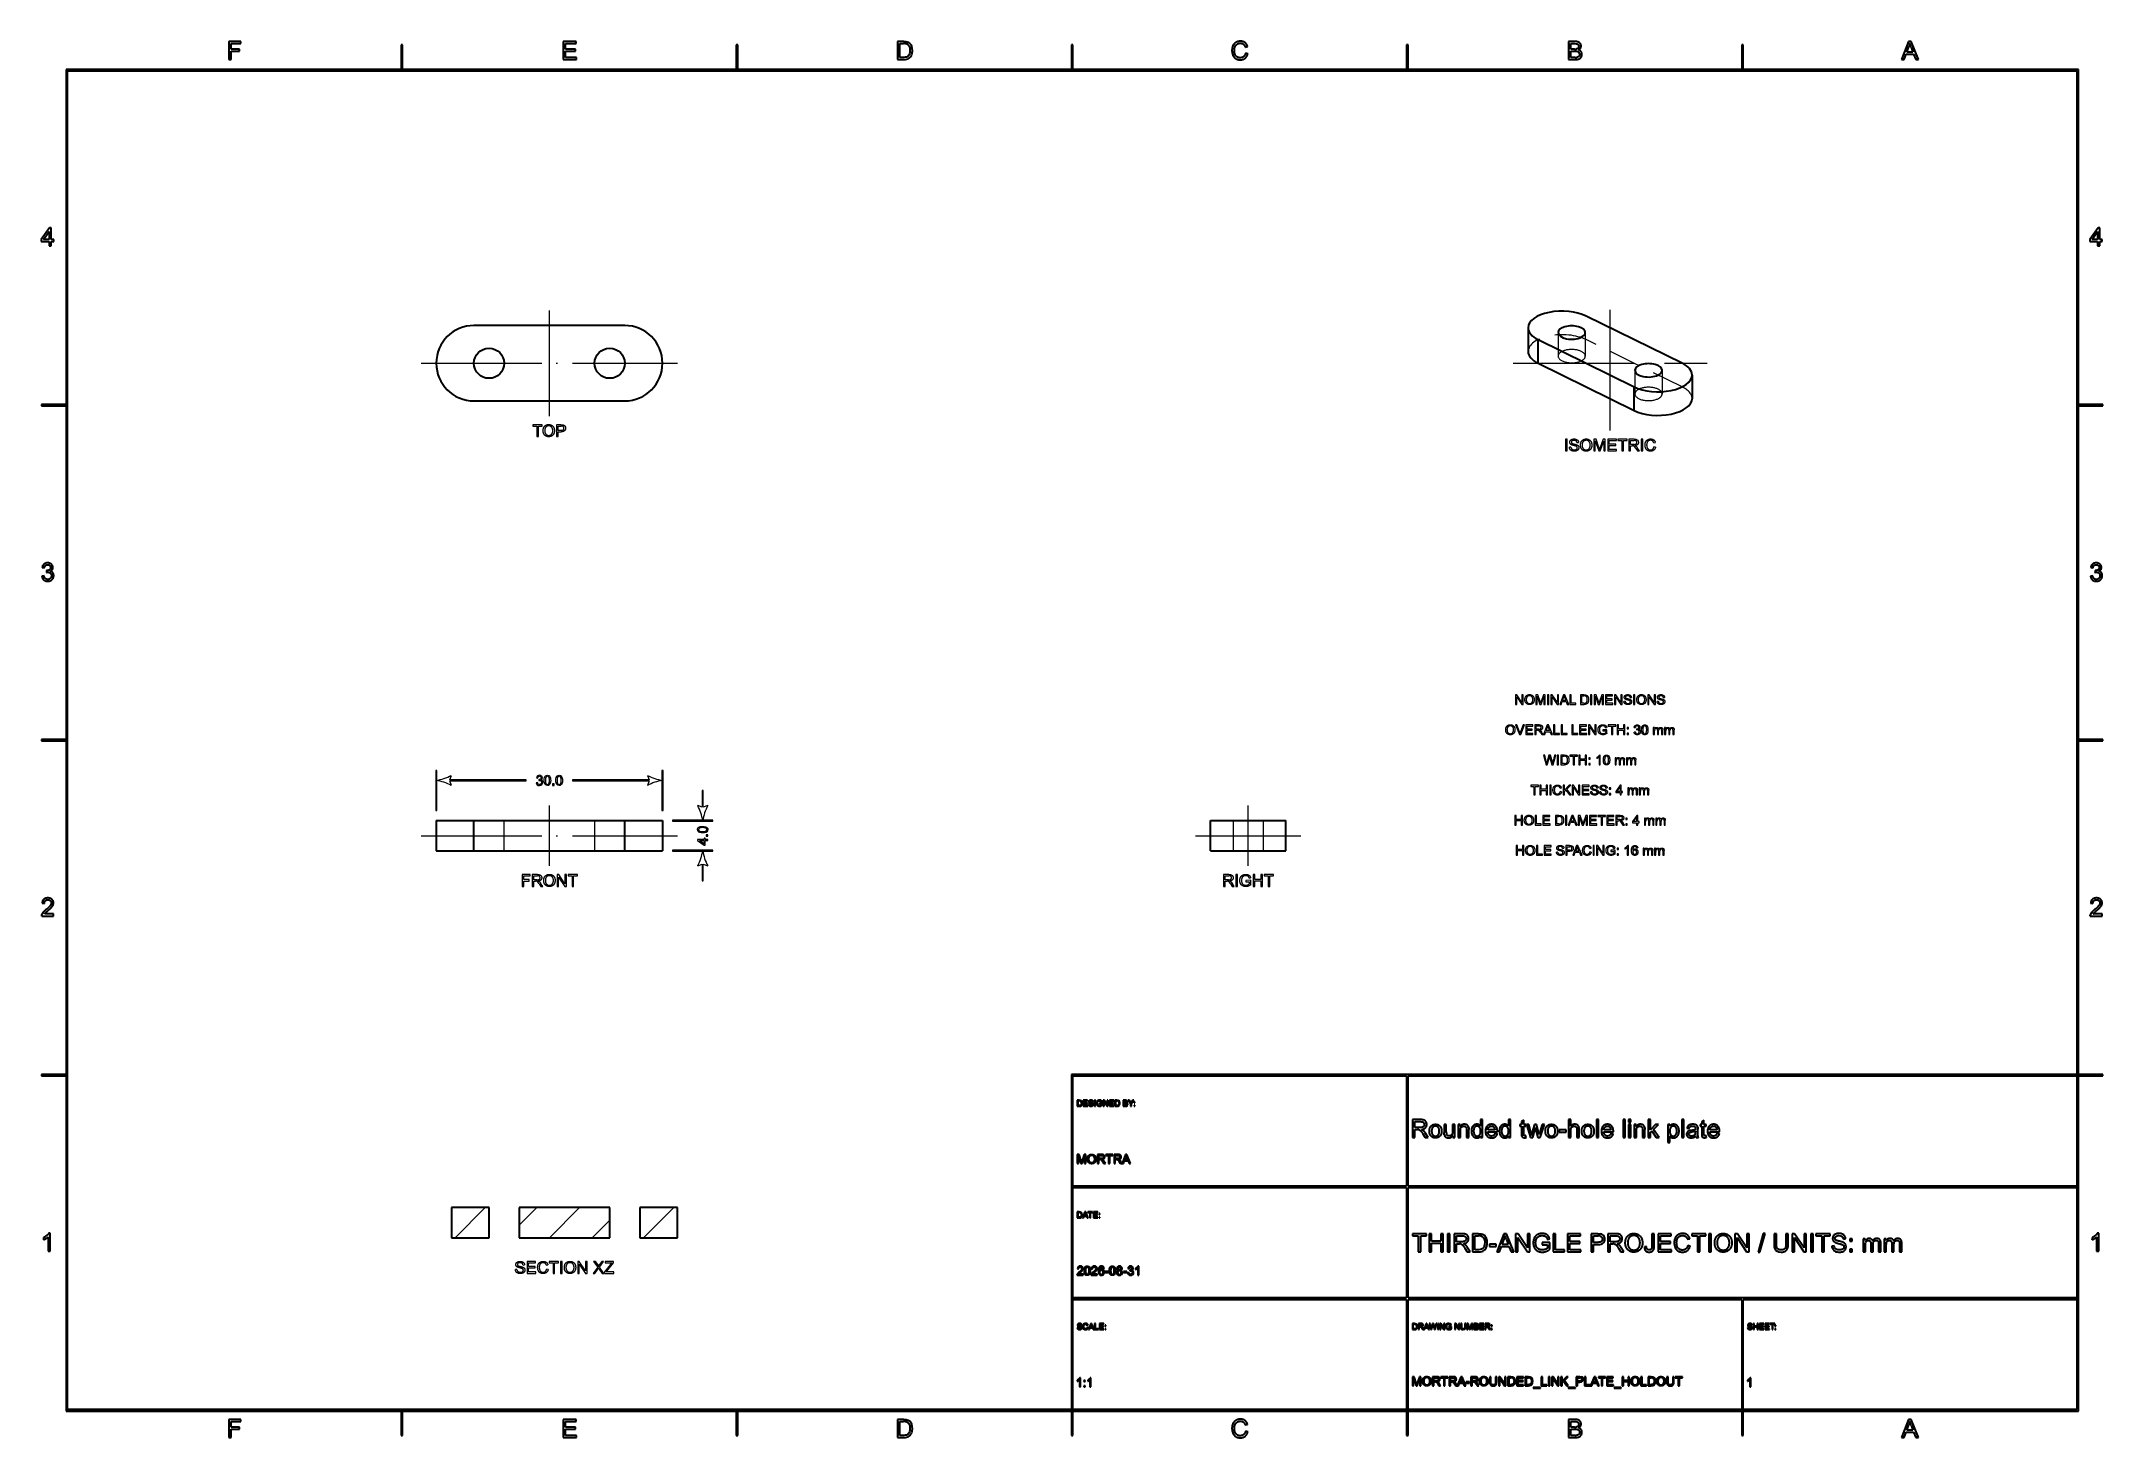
# Model space of a CAD drawing. Header units: millimetres. Extents: x -205 to 205, y -139 to 139.
import ezdxf

# ---------------------------------------------------------------- set-up
doc = ezdxf.new("R2010")
doc.units = ezdxf.units.MM
doc.linetypes.add('ACAD_ISO04W100', pattern=[30, 24, -3, 0, -3])
doc.linetypes.add('HIDDEN', pattern=[9.525, 6.35, -3.175])
for name, color, linetype, lineweight in [('center', 7, 'ACAD_ISO04W100', 13), ('dimensions', 7, 'Continuous', 18), ('hatch', 7, 'Continuous', 13), ('hidden', 7, 'HIDDEN', 18), ('visible', 7, 'Continuous', 30)]:
    doc.layers.add(name, color=color, linetype=linetype, lineweight=lineweight)

msp = doc.modelspace()

# ---------------------------------------------------------------- linework, layer by layer
at = {"layer": 'center'}
for p, q in [((107, 61.63), (107, 88.37)), ((-104, 64.5), (-104, 85.5)), ((-129.5, 75), (-78.5, 75)), ((87.7, 75), (126.3, 75)), ((-104, -25), (-104, -13)), ((35, -25), (35, -13)), ((-129.5, -19), (-78.5, -19)), ((24.5, -19), (45.5, -19))]:
    msp.add_line(p, q, dxfattribs=at)
at = {"layer": 'dimensions'}
for p, q in [((-107.28, 62.77), (-107.28, 62.49)), ((-105.41, 62.77), (-107.28, 62.77)), ((-107.28, 62.49), (-106.51, 62.49)), ((-106.51, 62.49), (-106.51, 60.41)), ((-106.19, 62.49), (-105.41, 62.49)), ((-106.19, 60.41), (-106.19, 62.49)), ((-105.41, 62.49), (-105.41, 62.77)), ((-102.58, 62.77), (-102.58, 60.41)), ((-101.69, 62.77), (-102.58, 62.77)), ((-102.27, 61.65), (-102.27, 62.49)), ((-102.27, 62.49), (-101.67, 62.49)), ((-101.66, 61.65), (-102.27, 61.65)), ((-106.51, 60.41), (-106.19, 60.41)), ((-102.58, 60.41), (-102.27, 60.41)), ((-102.27, 61.37), (-101.67, 61.37)), ((-102.27, 60.41), (-102.27, 61.37)), ((98.14, 59.9), (98.14, 57.54)), ((98.45, 59.9), (98.14, 59.9)), ((98.14, 57.54), (98.45, 57.54)), ((98.45, 57.54), (98.45, 59.9)), ((99.19, 58.32), (98.9, 58.3)), ((100.41, 59.21), (100.71, 59.23)), ((103.76, 59.9), (103.76, 57.54)), ((104.23, 59.9), (103.76, 59.9)), ((103.76, 57.54), (104.06, 57.54)), ((104.06, 59.55), (104.75, 57.54)), ((104.06, 57.54), (104.06, 59.55)), ((104.79, 58.23), (104.23, 59.9)), ((104.75, 57.54), (105.03, 57.54)), ((105.6, 59.9), (105.03, 58.25)), ((105.03, 57.54), (105.72, 59.51)), ((106.02, 59.9), (105.6, 59.9)), ((105.72, 59.51), (105.72, 57.54)), ((105.72, 57.54), (106.02, 57.54)), ((106.02, 57.54), (106.02, 59.9)), ((106.53, 59.9), (106.53, 57.54)), ((108.24, 59.9), (106.53, 59.9)), ((106.53, 57.54), (108.29, 57.54)), ((106.84, 59.62), (108.24, 59.62)), ((106.84, 58.9), (106.84, 59.62)), ((108.15, 58.9), (106.84, 58.9)), ((106.84, 58.62), (108.15, 58.62)), ((106.84, 57.82), (106.84, 58.62)), ((108.29, 57.82), (106.84, 57.82)), ((108.15, 58.62), (108.15, 58.9)), ((108.24, 59.62), (108.24, 59.9)), ((108.29, 57.54), (108.29, 57.82)), ((108.55, 59.9), (108.55, 59.62)), ((110.42, 59.9), (108.55, 59.9)), ((108.55, 59.62), (109.32, 59.62)), ((109.32, 59.62), (109.32, 57.54)), ((109.32, 57.54), (109.64, 57.54)), ((109.64, 59.62), (110.42, 59.62)), ((109.64, 57.54), (109.64, 59.62)), ((110.42, 59.62), (110.42, 59.9)), ((110.74, 59.9), (110.74, 57.54)), ((111.79, 59.9), (110.74, 59.9)), ((110.74, 57.54), (111.06, 57.54)), ((111.06, 58.86), (111.06, 59.64)), ((111.06, 59.64), (111.8, 59.64)), ((111.73, 58.86), (111.06, 58.86)), ((111.06, 58.59), (111.42, 58.59)), ((111.06, 57.54), (111.06, 58.59)), ((112.12, 58.03), (112.43, 57.54)), ((112.82, 57.54), (112.41, 58.18)), ((112.43, 57.54), (112.82, 57.54)), ((113.17, 59.9), (113.17, 57.54)), ((113.49, 59.9), (113.17, 59.9)), ((113.17, 57.54), (113.49, 57.54)), ((113.49, 57.54), (113.49, 59.9)), ((115.69, 59.18), (116, 59.25)), ((116.04, 58.29), (115.72, 58.36)), ((88.18, 9.04), (88.18, 7.11)), ((88.44, 9.04), (88.18, 9.04)), ((88.42, 8.63), (89.44, 7.11)), ((88.42, 7.11), (88.42, 8.63)), ((89.46, 7.52), (88.44, 9.04)), ((89.46, 9.04), (89.46, 7.52)), ((89.7, 9.04), (89.46, 9.04)), ((89.7, 7.11), (89.7, 9.04)), ((92.22, 9.04), (92.22, 7.11)), ((92.61, 9.04), (92.22, 9.04)), ((92.47, 8.75), (93.03, 7.11)), ((92.47, 7.11), (92.47, 8.75)), ((93.07, 7.67), (92.61, 9.04)), ((93.72, 9.04), (93.26, 7.7)), ((93.26, 7.11), (93.82, 8.73)), ((94.07, 9.04), (93.72, 9.04)), ((93.82, 8.73), (93.82, 7.11)), ((94.07, 7.11), (94.07, 9.04)), ((94.52, 9.04), (94.52, 7.11)), ((94.78, 9.04), (94.52, 9.04)), ((94.78, 7.11), (94.78, 9.04)), ((95.23, 9.04), (95.23, 7.11)), ((95.49, 9.04), (95.23, 9.04)), ((95.47, 8.63), (96.49, 7.11)), ((95.47, 7.11), (95.47, 8.63)), ((96.51, 7.52), (95.49, 9.04)), ((96.51, 9.04), (96.51, 7.52)), ((96.75, 9.04), (96.51, 9.04)), ((96.75, 7.11), (96.75, 9.04)), ((97.71, 9.04), (96.97, 7.11)), ((97.53, 7.9), (97.74, 8.47)), ((97.99, 9.04), (97.71, 9.04)), ((97.98, 8.44), (98.18, 7.9)), ((98.78, 7.11), (97.99, 9.04)), ((98.97, 9.04), (98.97, 7.11)), ((99.23, 9.04), (98.97, 9.04)), ((99.23, 7.34), (99.23, 9.04)), ((101.13, 9.04), (101.13, 7.11)), ((101.8, 9.04), (101.13, 9.04)), ((101.39, 7.34), (101.39, 8.81)), ((101.39, 8.81), (101.8, 8.81)), ((103.13, 9.04), (103.13, 7.11)), ((103.38, 9.04), (103.13, 9.04)), ((103.38, 7.11), (103.38, 9.04)), ((103.83, 9.04), (103.83, 7.11)), ((104.21, 9.04), (103.83, 9.04)), ((104.07, 8.75), (104.63, 7.11)), ((104.07, 7.11), (104.07, 8.75)), ((104.67, 7.67), (104.21, 9.04)), ((105.33, 9.04), (104.86, 7.7)), ((104.86, 7.11), (105.42, 8.73)), ((105.67, 9.04), (105.33, 9.04)), ((105.42, 8.73), (105.42, 7.11)), ((105.67, 7.11), (105.67, 9.04)), ((106.09, 9.04), (106.09, 7.11)), ((107.49, 9.04), (106.09, 9.04)), ((106.34, 8.81), (107.49, 8.81)), ((106.34, 8.22), (106.34, 8.81)), ((107.41, 8.22), (106.34, 8.22)), ((107.41, 7.99), (107.41, 8.22)), ((107.49, 8.81), (107.49, 9.04)), ((107.88, 9.04), (107.88, 7.11)), ((108.14, 9.04), (107.88, 9.04)), ((108.13, 8.63), (109.14, 7.11)), ((108.13, 7.11), (108.13, 8.63)), ((109.16, 7.52), (108.14, 9.04)), ((109.16, 9.04), (109.16, 7.52)), ((109.4, 9.04), (109.16, 9.04)), ((109.4, 7.11), (109.4, 9.04)), ((110.98, 8.48), (111.23, 8.5)), ((111.68, 9.04), (111.68, 7.11)), ((111.93, 9.04), (111.68, 9.04)), ((111.93, 7.11), (111.93, 9.04)), ((114.48, 9.04), (114.48, 7.11)), ((114.74, 9.04), (114.48, 9.04)), ((114.73, 8.63), (115.74, 7.11)), ((114.73, 7.11), (114.73, 8.63)), ((115.76, 7.52), (114.74, 9.04)), ((115.76, 9.04), (115.76, 7.52)), ((116, 9.04), (115.76, 9.04)), ((116, 7.11), (116, 9.04)), ((117.58, 8.48), (117.83, 8.5)), ((88.18, 7.11), (88.42, 7.11)), ((89.44, 7.11), (89.7, 7.11)), ((92.22, 7.11), (92.47, 7.11)), ((93.03, 7.11), (93.26, 7.11)), ((93.82, 7.11), (94.07, 7.11)), ((94.52, 7.11), (94.78, 7.11)), ((95.23, 7.11), (95.47, 7.11)), ((96.49, 7.11), (96.75, 7.11)), ((96.97, 7.11), (97.24, 7.11)), ((97.24, 7.11), (97.45, 7.69)), ((97.45, 7.69), (98.26, 7.69)), ((98.18, 7.9), (97.53, 7.9)), ((98.26, 7.69), (98.49, 7.11)), ((98.49, 7.11), (98.78, 7.11)), ((98.97, 7.11), (100.18, 7.11)), ((100.18, 7.34), (99.23, 7.34)), ((100.18, 7.11), (100.18, 7.34)), ((101.13, 7.11), (101.83, 7.11)), ((101.8, 7.34), (101.39, 7.34)), ((103.13, 7.11), (103.38, 7.11)), ((103.83, 7.11), (104.07, 7.11)), ((104.63, 7.11), (104.86, 7.11)), ((105.42, 7.11), (105.67, 7.11)), ((106.09, 7.11), (107.53, 7.11)), ((106.34, 7.99), (107.41, 7.99)), ((106.34, 7.34), (106.34, 7.99)), ((107.53, 7.34), (106.34, 7.34)), ((107.53, 7.11), (107.53, 7.34)), ((107.88, 7.11), (108.13, 7.11)), ((109.14, 7.11), (109.4, 7.11)), ((109.99, 7.75), (109.75, 7.73)), ((111.68, 7.11), (111.93, 7.11)), ((114.48, 7.11), (114.73, 7.11)), ((115.74, 7.11), (116, 7.11)), ((116.59, 7.75), (116.35, 7.73)), ((88.21, 3.04), (88.96, 1.11)), ((88.48, 3.04), (88.21, 3.04)), ((88.99, 1.64), (88.48, 3.04)), ((88.96, 1.11), (89.22, 1.11)), ((89.71, 3.04), (89.19, 1.64)), ((89.22, 1.11), (89.98, 3.04)), ((89.98, 3.04), (89.71, 3.04)), ((90.21, 3.04), (90.21, 1.11)), ((91.61, 3.04), (90.21, 3.04)), ((90.21, 1.11), (91.65, 1.11)), ((90.47, 2.81), (91.61, 2.81)), ((90.47, 2.22), (90.47, 2.81)), ((91.53, 2.22), (90.47, 2.22)), ((90.47, 1.99), (91.53, 1.99)), ((90.47, 1.34), (90.47, 1.99)), ((91.65, 1.34), (90.47, 1.34)), ((91.53, 1.99), (91.53, 2.22)), ((91.61, 2.81), (91.61, 3.04)), ((91.65, 1.11), (91.65, 1.34)), ((92.01, 3.04), (92.01, 1.11)), ((92.87, 3.04), (92.01, 3.04)), ((92.01, 1.11), (92.27, 1.11)), ((92.27, 2.19), (92.27, 2.83)), ((92.27, 2.83), (92.88, 2.83)), ((92.82, 2.19), (92.27, 2.19)), ((92.27, 1.97), (92.56, 1.97)), ((92.27, 1.11), (92.27, 1.97)), ((93.14, 1.51), (93.39, 1.11)), ((93.71, 1.11), (93.38, 1.63)), ((93.39, 1.11), (93.71, 1.11)), ((94.49, 3.04), (93.74, 1.11)), ((93.74, 1.11), (94.01, 1.11)), ((94.01, 1.11), (94.23, 1.69)), ((94.23, 1.69), (95.04, 1.69)), ((94.3, 1.9), (94.51, 2.47)), ((94.96, 1.9), (94.3, 1.9)), ((94.76, 3.04), (94.49, 3.04)), ((94.75, 2.44), (94.96, 1.9)), ((95.55, 1.11), (94.76, 3.04)), ((95.04, 1.69), (95.26, 1.11)), ((95.26, 1.11), (95.55, 1.11)), ((95.75, 3.04), (95.75, 1.11)), ((96, 3.04), (95.75, 3.04)), ((95.75, 1.11), (96.95, 1.11)), ((96, 1.34), (96, 3.04)), ((96.95, 1.34), (96, 1.34)), ((96.95, 1.11), (96.95, 1.34)), ((97.25, 3.04), (97.25, 1.11)), ((97.5, 3.04), (97.25, 3.04)), ((97.25, 1.11), (98.45, 1.11)), ((97.5, 1.34), (97.5, 3.04)), ((98.45, 1.34), (97.5, 1.34)), ((98.45, 1.11), (98.45, 1.34)), ((99.4, 3.04), (99.4, 1.11)), ((99.65, 3.04), (99.4, 3.04)), ((99.4, 1.11), (100.61, 1.11)), ((99.65, 1.34), (99.65, 3.04)), ((100.61, 1.34), (99.65, 1.34)), ((100.61, 1.11), (100.61, 1.34)), ((100.92, 3.04), (100.92, 1.11)), ((102.31, 3.04), (100.92, 3.04)), ((100.92, 1.11), (102.36, 1.11)), ((101.17, 2.81), (102.31, 2.81)), ((101.17, 2.22), (101.17, 2.81)), ((102.24, 2.22), (101.17, 2.22)), ((101.17, 1.99), (102.24, 1.99)), ((101.17, 1.34), (101.17, 1.99)), ((102.36, 1.34), (101.17, 1.34)), ((102.24, 1.99), (102.24, 2.22)), ((102.31, 2.81), (102.31, 3.04)), ((102.36, 1.11), (102.36, 1.34)), ((102.71, 3.04), (102.71, 1.11)), ((102.97, 3.04), (102.71, 3.04)), ((102.71, 1.11), (102.95, 1.11)), ((102.95, 2.63), (103.97, 1.11)), ((102.95, 1.11), (102.95, 2.63)), ((103.99, 1.52), (102.97, 3.04)), ((103.97, 1.11), (104.23, 1.11)), ((103.99, 3.04), (103.99, 1.52)), ((104.23, 3.04), (103.99, 3.04)), ((104.23, 1.11), (104.23, 3.04)), ((105.57, 2.09), (105.57, 1.87)), ((106.38, 2.09), (105.57, 2.09)), ((105.57, 1.87), (106.13, 1.87)), ((106.13, 2.44), (106.36, 2.5)), ((106.13, 1.87), (106.13, 1.51)), ((106.38, 1.38), (106.38, 2.09)), ((106.62, 3.04), (106.62, 2.81)), ((108.15, 3.04), (106.62, 3.04)), ((106.62, 2.81), (107.25, 2.81)), ((107.25, 2.81), (107.25, 1.11)), ((107.25, 1.11), (107.51, 1.11)), ((107.51, 2.81), (108.15, 2.81)), ((107.51, 1.11), (107.51, 2.81)), ((108.15, 2.81), (108.15, 3.04)), ((108.42, 3.04), (108.42, 1.11)), ((108.67, 3.04), (108.42, 3.04)), ((108.42, 1.11), (108.67, 1.11)), ((108.67, 2.25), (108.67, 3.04)), ((109.68, 2.25), (108.67, 2.25)), ((108.67, 2.02), (109.68, 2.02)), ((108.67, 1.11), (108.67, 2.02)), ((109.68, 3.04), (109.68, 2.25)), ((109.94, 3.04), (109.68, 3.04)), ((109.68, 2.02), (109.68, 1.11)), ((109.68, 1.11), (109.94, 1.11)), ((109.94, 1.11), (109.94, 3.04)), ((110.4, 2.51), (110.4, 2.24)), ((110.67, 2.51), (110.4, 2.51)), ((110.4, 2.24), (110.67, 2.24)), ((110.4, 1.38), (110.4, 1.11)), ((110.67, 1.38), (110.4, 1.38)), ((110.4, 1.11), (110.67, 1.11)), ((110.67, 2.24), (110.67, 2.51)), ((110.67, 1.11), (110.67, 1.38)), ((112, 1.65), (111.77, 1.62)), ((111.79, 2.55), (112.03, 2.51)), ((112.26, 2.23), (112.23, 2.02)), ((115.58, 2.51), (115.58, 1.11)), ((115.8, 2.51), (115.58, 2.51)), ((115.58, 1.11), (115.82, 1.11)), ((115.8, 2.31), (115.8, 2.51)), ((115.82, 1.11), (115.82, 1.83)), ((116.42, 2.02), (116.42, 1.11)), ((116.42, 1.11), (116.65, 1.11)), ((116.65, 1.11), (116.65, 1.92)), ((117.25, 1.99), (117.25, 1.11)), ((117.25, 1.11), (117.48, 1.11)), ((117.48, 1.11), (117.48, 2.07)), ((117.83, 2.51), (117.83, 1.11)), ((118.05, 2.51), (117.83, 2.51)), ((117.83, 1.11), (118.07, 1.11)), ((118.05, 2.31), (118.05, 2.51)), ((118.07, 1.11), (118.07, 1.83)), ((118.67, 2.02), (118.67, 1.11)), ((118.67, 1.11), (118.9, 1.11)), ((118.9, 1.11), (118.9, 1.92)), ((119.49, 1.99), (119.49, 1.11)), ((119.49, 1.11), (119.73, 1.11)), ((119.73, 1.11), (119.73, 2.07)), ((93.73, -2.96), (94.25, -4.89)), ((94, -2.96), (93.73, -2.96)), ((94.29, -4.23), (94, -2.96)), ((94.83, -2.96), (94.46, -4.26)), ((94.51, -4.89), (94.92, -3.42)), ((95.13, -2.96), (94.83, -2.96)), ((95.03, -3.42), (95.44, -4.89)), ((95.41, -3.94), (95.13, -2.96)), ((95.96, -2.96), (95.66, -4.2)), ((95.69, -4.89), (96.22, -2.96)), ((96.22, -2.96), (95.96, -2.96)), ((96.5, -2.96), (96.5, -4.89)), ((96.76, -2.96), (96.5, -2.96)), ((96.76, -4.89), (96.76, -2.96)), ((97.21, -2.96), (97.21, -4.89)), ((97.87, -2.96), (97.21, -2.96)), ((97.46, -4.66), (97.46, -3.19)), ((97.46, -3.19), (97.87, -3.19)), ((99.01, -2.96), (99.01, -3.19)), ((100.54, -2.96), (99.01, -2.96)), ((99.01, -3.19), (99.65, -3.19)), ((99.65, -3.19), (99.65, -4.89)), ((99.9, -3.19), (100.54, -3.19)), ((99.9, -4.89), (99.9, -3.19)), ((100.54, -3.19), (100.54, -2.96)), ((100.81, -2.96), (100.81, -4.89)), ((101.07, -2.96), (100.81, -2.96)), ((101.07, -3.75), (101.07, -2.96)), ((102.07, -3.75), (101.07, -3.75)), ((101.07, -3.98), (102.07, -3.98)), ((101.07, -4.89), (101.07, -3.98)), ((102.07, -2.96), (102.07, -3.75)), ((102.33, -2.96), (102.07, -2.96)), ((102.07, -3.98), (102.07, -4.89)), ((102.33, -4.89), (102.33, -2.96)), ((102.79, -3.49), (102.79, -3.76)), ((103.06, -3.49), (102.79, -3.49)), ((102.79, -3.76), (103.06, -3.76)), ((103.06, -3.76), (103.06, -3.49)), ((104.34, -3.44), (104.34, -3.67)), ((104.82, -3.38), (104.82, -4.89)), ((105.05, -2.95), (104.9, -2.95)), ((105.05, -4.89), (105.05, -2.95)), ((107.98, -3.49), (107.98, -4.89)), ((108.19, -3.49), (107.98, -3.49)), ((108.19, -3.69), (108.19, -3.49)), ((108.81, -3.98), (108.81, -4.89)), ((109.05, -4.89), (109.05, -4.08)), ((109.64, -4.01), (109.64, -4.89)), ((109.88, -4.89), (109.88, -3.93)), ((110.23, -3.49), (110.23, -4.89)), ((110.44, -3.49), (110.23, -3.49)), ((110.44, -3.69), (110.44, -3.49)), ((111.06, -3.98), (111.06, -4.89)), ((111.3, -4.89), (111.3, -4.08)), ((111.89, -4.01), (111.89, -4.89)), ((112.13, -4.89), (112.13, -3.93)), ((-126.61, -6), (-126.61, -14)), ((-126.39, -6), (-126.61, -6)), ((-126.39, -14), (-126.39, -6)), ((-123.83, -7.89), (-123.5, -7)), ((-108.6, -7.89), (-123.83, -7.89)), ((-123.5, -9), (-123.83, -8.11)), ((-123.83, -8.11), (-108.6, -8.11)), ((-108.6, -8.11), (-108.6, -7.89)), ((-106.57, -7.5), (-106.33, -7.54)), ((-106.09, -7.82), (-106.11, -8.04)), ((-84.17, -7.89), (-99.4, -7.89)), ((-99.4, -7.89), (-99.4, -8.11)), ((-99.4, -8.11), (-84.17, -8.11)), ((-84.5, -7), (-84.17, -7.89)), ((-84.17, -8.11), (-84.5, -9)), ((-81.61, -6), (-81.61, -14)), ((-81.39, -6), (-81.61, -6)), ((-81.39, -14), (-81.39, -6)), ((94.25, -4.89), (94.51, -4.89)), ((95.44, -4.89), (95.69, -4.89)), ((96.5, -4.89), (96.76, -4.89)), ((97.21, -4.89), (97.9, -4.89)), ((97.88, -4.66), (97.46, -4.66)), ((99.65, -4.89), (99.9, -4.89)), ((100.81, -4.89), (101.07, -4.89)), ((102.07, -4.89), (102.33, -4.89)), ((102.79, -4.62), (102.79, -4.89)), ((103.06, -4.62), (102.79, -4.62)), ((102.79, -4.89), (103.06, -4.89)), ((103.06, -4.89), (103.06, -4.62)), ((104.82, -4.89), (105.05, -4.89)), ((107.98, -4.89), (108.22, -4.89)), ((108.22, -4.89), (108.22, -4.17)), ((108.81, -4.89), (109.05, -4.89)), ((109.64, -4.89), (109.88, -4.89)), ((110.23, -4.89), (110.47, -4.89)), ((110.47, -4.89), (110.47, -4.17)), ((111.06, -4.89), (111.3, -4.89)), ((111.89, -4.89), (112.13, -4.89)), ((-106.35, -8.43), (-106.6, -8.46)), ((-103.35, -8.71), (-103.35, -8.99)), ((-103.07, -8.71), (-103.35, -8.71)), ((-103.35, -8.99), (-103.07, -8.99)), ((-103.07, -8.99), (-103.07, -8.71)), ((-73.39, -10), (-73.61, -10)), ((-73.61, -10), (-73.61, -13.33)), ((-73.39, -13.33), (-73.39, -10)), ((91.21, -8.96), (91.21, -9.19)), ((92.74, -8.96), (91.21, -8.96)), ((91.21, -9.19), (91.85, -9.19)), ((91.85, -9.19), (91.85, -10.89)), ((91.85, -10.89), (92.1, -10.89)), ((92.1, -9.19), (92.74, -9.19)), ((92.1, -10.89), (92.1, -9.19)), ((92.74, -9.19), (92.74, -8.96)), ((93.01, -8.96), (93.01, -10.89)), ((93.27, -8.96), (93.01, -8.96)), ((93.01, -10.89), (93.27, -10.89)), ((93.27, -9.75), (93.27, -8.96)), ((94.27, -9.75), (93.27, -9.75)), ((93.27, -9.98), (94.27, -9.98)), ((93.27, -10.89), (93.27, -9.98)), ((94.27, -8.96), (94.27, -9.75)), ((94.53, -8.96), (94.27, -8.96)), ((94.27, -9.98), (94.27, -10.89)), ((94.27, -10.89), (94.53, -10.89)), ((94.53, -10.89), (94.53, -8.96)), ((95, -8.96), (95, -10.89)), ((95.26, -8.96), (95, -8.96)), ((95, -10.89), (95.26, -10.89)), ((95.26, -10.89), (95.26, -8.96)), ((97.06, -9.55), (97.31, -9.49)), ((97.34, -10.28), (97.09, -10.21)), ((97.65, -8.96), (97.65, -10.89)), ((97.9, -8.96), (97.65, -8.96)), ((97.65, -10.89), (97.9, -10.89)), ((97.9, -9.92), (97.9, -8.96)), ((98.86, -8.96), (97.9, -9.92)), ((97.9, -10.22), (98.22, -9.91)), ((97.9, -10.89), (97.9, -10.22)), ((98.22, -9.91), (98.91, -10.89)), ((98.4, -9.74), (99.21, -8.96)), ((99.24, -10.89), (98.4, -9.74)), ((99.21, -8.96), (98.86, -8.96)), ((98.91, -10.89), (99.24, -10.89)), ((99.45, -8.96), (99.45, -10.89)), ((99.72, -8.96), (99.45, -8.96)), ((99.45, -10.89), (99.7, -10.89)), ((99.7, -9.37), (100.71, -10.89)), ((99.7, -10.89), (99.7, -9.37)), ((100.73, -10.48), (99.72, -8.96)), ((100.71, -10.89), (100.98, -10.89)), ((100.73, -8.96), (100.73, -10.48)), ((100.98, -8.96), (100.73, -8.96)), ((100.98, -10.89), (100.98, -8.96)), ((101.41, -8.96), (101.41, -10.89)), ((102.81, -8.96), (101.41, -8.96)), ((101.41, -10.89), (102.85, -10.89)), ((101.67, -9.19), (102.81, -9.19)), ((101.67, -9.78), (101.67, -9.19)), ((102.74, -9.78), (101.67, -9.78)), ((101.67, -10.01), (102.74, -10.01)), ((101.67, -10.66), (101.67, -10.01)), ((102.85, -10.66), (101.67, -10.66)), ((102.74, -10.01), (102.74, -9.78)), ((102.81, -9.19), (102.81, -8.96)), ((102.85, -10.89), (102.85, -10.66)), ((103.36, -10.25), (103.12, -10.27)), ((104.36, -9.52), (104.6, -9.5)), ((105.16, -10.25), (104.92, -10.27)), ((106.16, -9.52), (106.4, -9.5)), ((106.84, -9.49), (106.84, -9.76)), ((107.12, -9.49), (106.84, -9.49)), ((106.84, -9.76), (107.12, -9.76)), ((106.84, -10.62), (106.84, -10.89)), ((107.12, -10.62), (106.84, -10.62)), ((106.84, -10.89), (107.12, -10.89)), ((107.12, -9.76), (107.12, -9.49)), ((107.12, -10.89), (107.12, -10.62)), ((109.02, -8.96), (108.14, -10.21)), ((108.14, -10.21), (108.14, -10.43)), ((108.14, -10.43), (108.97, -10.43)), ((108.37, -10.21), (108.97, -9.34)), ((108.97, -10.21), (108.37, -10.21)), ((108.97, -9.34), (108.97, -10.21)), ((108.97, -10.43), (108.97, -10.89)), ((108.97, -10.89), (109.21, -10.89)), ((109.21, -8.96), (109.02, -8.96)), ((109.21, -10.21), (109.21, -8.96)), ((109.47, -10.21), (109.21, -10.21)), ((109.21, -10.43), (109.47, -10.43)), ((109.21, -10.89), (109.21, -10.43)), ((109.47, -10.43), (109.47, -10.21)), ((110.53, -9.49), (110.53, -10.89)), ((110.74, -9.49), (110.53, -9.49)), ((110.53, -10.89), (110.77, -10.89)), ((110.74, -9.69), (110.74, -9.49)), ((110.77, -10.89), (110.77, -10.17)), ((111.36, -9.98), (111.36, -10.89)), ((111.36, -10.89), (111.6, -10.89)), ((111.6, -10.89), (111.6, -10.08)), ((112.19, -10.01), (112.19, -10.89)), ((112.19, -10.89), (112.43, -10.89)), ((112.43, -10.89), (112.43, -9.93)), ((112.78, -9.49), (112.78, -10.89)), ((112.99, -9.49), (112.78, -9.49)), ((112.78, -10.89), (113.02, -10.89)), ((112.99, -9.69), (112.99, -9.49)), ((113.02, -10.89), (113.02, -10.17)), ((113.61, -9.98), (113.61, -10.89)), ((113.61, -10.89), (113.85, -10.89)), ((113.85, -10.89), (113.85, -10.08)), ((114.44, -10.01), (114.44, -10.89)), ((114.44, -10.89), (114.68, -10.89)), ((114.68, -10.89), (114.68, -9.93)), ((-126.61, -14), (-126.39, -14)), ((-81.61, -14), (-81.39, -14)), ((-71.5, -15.89), (-79.5, -15.89)), ((-79.5, -15.89), (-79.5, -16.11)), ((-79.5, -16.11), (-71.5, -16.11)), ((-73.61, -13.33), (-74.5, -13)), ((-72.5, -13), (-73.39, -13.33)), ((-71.5, -16.11), (-71.5, -15.89)), ((88.06, -14.96), (88.06, -16.89)), ((88.32, -14.96), (88.06, -14.96)), ((88.32, -15.75), (88.32, -14.96)), ((89.32, -15.75), (88.32, -15.75)), ((88.32, -15.98), (89.32, -15.98)), ((88.32, -16.89), (88.32, -15.98)), ((89.32, -14.96), (89.32, -15.75)), ((89.58, -14.96), (89.32, -14.96)), ((89.32, -15.98), (89.32, -16.89)), ((89.58, -16.89), (89.58, -14.96)), ((92.1, -14.96), (92.1, -16.89)), ((92.35, -14.96), (92.1, -14.96)), ((92.35, -16.66), (92.35, -14.96)), ((93.61, -14.96), (93.61, -16.89)), ((95.01, -14.96), (93.61, -14.96)), ((93.87, -15.19), (95.01, -15.19)), ((93.87, -15.78), (93.87, -15.19)), ((94.94, -15.78), (93.87, -15.78)), ((93.87, -16.01), (94.94, -16.01)), ((93.87, -16.66), (93.87, -16.01)), ((94.94, -16.01), (94.94, -15.78)), ((95.01, -15.19), (95.01, -14.96)), ((96.16, -14.96), (96.16, -16.89)), ((96.82, -14.96), (96.16, -14.96)), ((96.41, -16.66), (96.41, -15.19)), ((96.41, -15.19), (96.82, -15.19)), ((98.15, -14.96), (98.15, -16.89)), ((98.41, -14.96), (98.15, -14.96)), ((98.41, -16.89), (98.41, -14.96)), ((99.39, -14.96), (98.65, -16.89)), ((98.92, -16.89), (99.13, -16.31)), ((99.13, -16.31), (99.94, -16.31)), ((99.2, -16.1), (99.42, -15.53)), ((99.86, -16.1), (99.2, -16.1)), ((99.66, -14.96), (99.39, -14.96)), ((100.46, -16.89), (99.66, -14.96)), ((99.66, -15.56), (99.86, -16.1)), ((99.94, -16.31), (100.16, -16.89)), ((100.65, -14.96), (100.65, -16.89)), ((101.04, -14.96), (100.65, -14.96)), ((100.9, -15.25), (101.46, -16.89)), ((100.9, -16.89), (100.9, -15.25)), ((101.49, -16.33), (101.04, -14.96)), ((102.15, -14.96), (101.69, -16.3)), ((101.69, -16.89), (102.25, -15.27)), ((102.5, -14.96), (102.15, -14.96)), ((102.25, -15.27), (102.25, -16.89)), ((102.5, -16.89), (102.5, -14.96)), ((102.91, -14.96), (102.91, -16.89)), ((104.31, -14.96), (102.91, -14.96)), ((103.17, -15.19), (104.31, -15.19)), ((103.17, -15.78), (103.17, -15.19)), ((104.24, -15.78), (103.17, -15.78)), ((103.17, -16.01), (104.24, -16.01)), ((103.17, -16.66), (103.17, -16.01)), ((104.24, -16.01), (104.24, -15.78)), ((104.31, -15.19), (104.31, -14.96)), ((104.56, -14.96), (104.56, -15.19)), ((106.1, -14.96), (104.56, -14.96)), ((104.56, -15.19), (105.2, -15.19)), ((105.2, -15.19), (105.2, -16.89)), ((105.46, -15.19), (106.1, -15.19)), ((105.46, -16.89), (105.46, -15.19)), ((106.1, -15.19), (106.1, -14.96)), ((106.36, -14.96), (106.36, -16.89)), ((107.76, -14.96), (106.36, -14.96)), ((106.62, -15.19), (107.76, -15.19)), ((106.62, -15.78), (106.62, -15.19)), ((107.69, -15.78), (106.62, -15.78)), ((106.62, -16.01), (107.69, -16.01)), ((106.62, -16.66), (106.62, -16.01)), ((107.69, -16.01), (107.69, -15.78)), ((107.76, -15.19), (107.76, -14.96)), ((108.16, -14.96), (108.16, -16.89)), ((109.02, -14.96), (108.16, -14.96)), ((108.42, -15.81), (108.42, -15.17)), ((108.42, -15.17), (109.03, -15.17)), ((108.97, -15.81), (108.42, -15.81)), ((108.42, -16.03), (108.72, -16.03)), ((108.42, -16.89), (108.42, -16.03)), ((109.87, -16.89), (109.53, -16.37)), ((110.15, -15.49), (110.15, -15.76)), ((110.42, -15.49), (110.15, -15.49)), ((110.15, -15.76), (110.42, -15.76)), ((110.42, -15.76), (110.42, -15.49)), ((112.32, -14.96), (111.44, -16.21)), ((111.44, -16.21), (111.44, -16.43)), ((111.67, -16.21), (112.27, -15.34)), ((112.27, -16.21), (111.67, -16.21)), ((112.27, -15.34), (112.27, -16.21)), ((112.51, -14.96), (112.32, -14.96)), ((112.51, -16.21), (112.51, -14.96)), ((112.77, -16.21), (112.51, -16.21)), ((112.77, -16.43), (112.77, -16.21)), ((113.83, -15.49), (113.83, -16.89)), ((114.04, -15.49), (113.83, -15.49)), ((114.04, -15.69), (114.04, -15.49)), ((114.07, -16.89), (114.07, -16.17)), ((114.66, -15.98), (114.66, -16.89)), ((114.9, -16.89), (114.9, -16.08)), ((115.49, -16.01), (115.49, -16.89)), ((115.73, -16.89), (115.73, -15.93)), ((116.08, -15.49), (116.08, -16.89)), ((116.29, -15.49), (116.08, -15.49)), ((116.29, -15.69), (116.29, -15.49)), ((116.32, -16.89), (116.32, -16.17)), ((116.91, -15.98), (116.91, -16.89)), ((117.15, -16.89), (117.15, -16.08)), ((117.74, -16.01), (117.74, -16.89)), ((117.98, -16.89), (117.98, -15.93)), ((-74.52, -19.75), (-74.52, -19.95)), ((-73.22, -19.75), (-74.52, -19.75)), ((-74.52, -19.95), (-73.22, -20.86)), ((-74.12, -19.99), (-73.22, -19.99)), ((-73.22, -20.62), (-74.12, -19.99)), ((-73.22, -19.48), (-73.22, -19.75)), ((-72.99, -19.48), (-73.22, -19.48)), ((-73.22, -19.99), (-73.22, -20.62)), ((-72.99, -19.75), (-72.99, -19.48)), ((-72.51, -19.75), (-72.99, -19.75)), ((-72.99, -19.99), (-72.51, -19.99)), ((-72.99, -20.86), (-72.99, -19.99)), ((-72.79, -18.81), (-72.79, -19.09)), ((-72.51, -18.81), (-72.79, -18.81)), ((-72.79, -19.09), (-72.51, -19.09)), ((-72.51, -19.09), (-72.51, -18.81)), ((-72.51, -19.99), (-72.51, -19.75)), ((88.06, -16.89), (88.32, -16.89)), ((89.32, -16.89), (89.58, -16.89)), ((92.1, -16.89), (93.3, -16.89)), ((93.3, -16.66), (92.35, -16.66)), ((93.3, -16.89), (93.3, -16.66)), ((93.61, -16.89), (95.06, -16.89)), ((95.06, -16.66), (93.87, -16.66)), ((95.06, -16.89), (95.06, -16.66)), ((96.16, -16.89), (96.86, -16.89)), ((96.83, -16.66), (96.41, -16.66)), ((98.15, -16.89), (98.41, -16.89)), ((98.65, -16.89), (98.92, -16.89)), ((100.16, -16.89), (100.46, -16.89)), ((100.65, -16.89), (100.9, -16.89)), ((101.46, -16.89), (101.69, -16.89)), ((102.25, -16.89), (102.5, -16.89)), ((102.91, -16.89), (104.36, -16.89)), ((104.36, -16.66), (103.17, -16.66)), ((104.36, -16.89), (104.36, -16.66)), ((105.2, -16.89), (105.46, -16.89)), ((106.36, -16.89), (107.81, -16.89)), ((107.81, -16.66), (106.62, -16.66)), ((107.81, -16.89), (107.81, -16.66)), ((108.16, -16.89), (108.42, -16.89)), ((109.29, -16.49), (109.55, -16.89)), ((109.55, -16.89), (109.87, -16.89)), ((110.15, -16.62), (110.15, -16.89)), ((110.42, -16.62), (110.15, -16.62)), ((110.15, -16.89), (110.42, -16.89)), ((110.42, -16.89), (110.42, -16.62)), ((111.44, -16.43), (112.27, -16.43)), ((112.27, -16.43), (112.27, -16.89)), ((112.27, -16.89), (112.51, -16.89)), ((112.51, -16.43), (112.77, -16.43)), ((112.51, -16.89), (112.51, -16.43)), ((113.83, -16.89), (114.07, -16.89)), ((114.66, -16.89), (114.9, -16.89)), ((115.49, -16.89), (115.73, -16.89)), ((116.08, -16.89), (116.32, -16.89)), ((116.91, -16.89), (117.15, -16.89)), ((117.74, -16.89), (117.98, -16.89)), ((-71.5, -21.89), (-79.5, -21.89)), ((-79.5, -21.89), (-79.5, -22.11)), ((-79.5, -22.11), (-71.5, -22.11)), ((-73.22, -20.86), (-72.99, -20.86)), ((-71.5, -22.11), (-71.5, -21.89)), ((88.31, -20.96), (88.31, -22.89)), ((88.57, -20.96), (88.31, -20.96)), ((88.31, -22.89), (88.57, -22.89)), ((88.57, -21.75), (88.57, -20.96)), ((89.57, -21.75), (88.57, -21.75)), ((88.57, -21.98), (89.57, -21.98)), ((88.57, -22.89), (88.57, -21.98)), ((89.57, -20.96), (89.57, -21.75)), ((89.83, -20.96), (89.57, -20.96)), ((89.57, -21.98), (89.57, -22.89)), ((89.57, -22.89), (89.83, -22.89)), ((89.83, -22.89), (89.83, -20.96)), ((92.34, -20.96), (92.34, -22.89)), ((92.6, -20.96), (92.34, -20.96)), ((92.34, -22.89), (93.55, -22.89)), ((92.6, -22.66), (92.6, -20.96)), ((93.55, -22.66), (92.6, -22.66)), ((93.55, -22.89), (93.55, -22.66)), ((93.86, -20.96), (93.86, -22.89)), ((95.26, -20.96), (93.86, -20.96)), ((93.86, -22.89), (95.3, -22.89)), ((94.12, -21.19), (95.26, -21.19)), ((94.12, -21.78), (94.12, -21.19)), ((95.19, -21.78), (94.12, -21.78)), ((94.12, -22.01), (95.19, -22.01)), ((94.12, -22.66), (94.12, -22.01)), ((95.3, -22.66), (94.12, -22.66)), ((95.19, -22.01), (95.19, -21.78)), ((95.26, -21.19), (95.26, -20.96)), ((95.3, -22.89), (95.3, -22.66)), ((96.56, -22.25), (96.32, -22.27)), ((97.56, -21.52), (97.8, -21.5)), ((98.21, -20.96), (98.21, -22.89)), ((98.94, -20.96), (98.21, -20.96)), ((98.21, -22.89), (98.46, -22.89)), ((98.46, -21.88), (98.46, -21.19)), ((98.46, -21.19), (98.96, -21.19)), ((98.96, -21.88), (98.46, -21.88)), ((98.46, -22.11), (98.96, -22.11)), ((98.46, -22.89), (98.46, -22.11)), ((100.34, -20.96), (99.6, -22.89)), ((99.6, -22.89), (99.87, -22.89)), ((99.87, -22.89), (100.08, -22.31)), ((100.08, -22.31), (100.89, -22.31)), ((100.15, -22.1), (100.37, -21.53)), ((100.81, -22.1), (100.15, -22.1)), ((100.61, -20.96), (100.34, -20.96)), ((101.41, -22.89), (100.61, -20.96)), ((100.61, -21.56), (100.81, -22.1)), ((100.89, -22.31), (101.11, -22.89)), ((101.11, -22.89), (101.41, -22.89)), ((102.96, -21.55), (103.21, -21.49)), ((103.24, -22.28), (102.99, -22.21)), ((103.6, -20.96), (103.6, -22.89)), ((103.86, -20.96), (103.6, -20.96)), ((103.6, -22.89), (103.86, -22.89)), ((103.86, -22.89), (103.86, -20.96)), ((104.31, -20.96), (104.31, -22.89)), ((104.57, -20.96), (104.31, -20.96)), ((104.31, -22.89), (104.55, -22.89)), ((104.55, -21.37), (105.57, -22.89)), ((104.55, -22.89), (104.55, -21.37)), ((105.58, -22.48), (104.57, -20.96)), ((105.57, -22.89), (105.83, -22.89)), ((105.58, -20.96), (105.58, -22.48)), ((105.83, -20.96), (105.58, -20.96)), ((105.83, -22.89), (105.83, -20.96)), ((107.16, -21.91), (107.16, -22.13)), ((107.98, -21.91), (107.16, -21.91)), ((107.16, -22.13), (107.73, -22.13)), ((107.72, -21.56), (107.95, -21.5)), ((107.73, -22.13), (107.73, -22.49)), ((107.98, -22.62), (107.98, -21.91)), ((108.4, -21.49), (108.4, -21.76)), ((108.67, -21.49), (108.4, -21.49)), ((108.4, -21.76), (108.67, -21.76)), ((108.4, -22.62), (108.4, -22.89)), ((108.67, -22.62), (108.4, -22.62)), ((108.4, -22.89), (108.67, -22.89)), ((108.67, -21.76), (108.67, -21.49)), ((108.67, -22.89), (108.67, -22.62)), ((109.95, -21.44), (109.95, -21.67)), ((110.42, -21.38), (110.42, -22.89)), ((110.42, -22.89), (110.66, -22.89)), ((110.66, -20.95), (110.5, -20.95)), ((110.66, -22.89), (110.66, -20.95)), ((112.26, -21.45), (112.5, -21.43)), ((113.58, -21.49), (113.58, -22.89)), ((113.8, -21.49), (113.58, -21.49)), ((113.58, -22.89), (113.82, -22.89)), ((113.8, -21.69), (113.8, -21.49)), ((113.82, -22.89), (113.82, -22.17)), ((114.42, -21.98), (114.42, -22.89)), ((114.42, -22.89), (114.65, -22.89)), ((114.65, -22.89), (114.65, -22.08)), ((115.24, -22.01), (115.24, -22.89)), ((115.24, -22.89), (115.48, -22.89)), ((115.48, -22.89), (115.48, -21.93)), ((115.83, -21.49), (115.83, -22.89)), ((116.04, -21.49), (115.83, -21.49)), ((115.83, -22.89), (116.07, -22.89)), ((116.04, -21.69), (116.04, -21.49)), ((116.07, -22.89), (116.07, -22.17)), ((116.66, -21.98), (116.66, -22.89)), ((116.66, -22.89), (116.9, -22.89)), ((116.9, -22.89), (116.9, -22.08)), ((117.49, -22.01), (117.49, -22.89)), ((117.49, -22.89), (117.73, -22.89)), ((117.73, -22.89), (117.73, -21.93)), ((-109.41, -26.73), (-109.41, -29.09)), ((-107.82, -26.73), (-109.41, -26.73)), ((-109.1, -27.01), (-107.82, -27.01)), ((-109.1, -27.74), (-109.1, -27.01)), ((-107.99, -27.74), (-109.1, -27.74)), ((-109.1, -28.02), (-107.99, -28.02)), ((-109.1, -29.09), (-109.1, -28.02)), ((-107.99, -28.02), (-107.99, -27.74)), ((-107.82, -27.01), (-107.82, -26.73)), ((-107.41, -26.73), (-107.41, -29.09)), ((-106.36, -26.73), (-107.41, -26.73)), ((-107.09, -27.77), (-107.09, -26.99)), ((-107.09, -26.99), (-106.35, -26.99)), ((-106.42, -27.77), (-107.09, -27.77)), ((-107.09, -28.04), (-106.73, -28.04)), ((-107.09, -29.09), (-107.09, -28.04)), ((-106.03, -28.6), (-105.72, -29.09)), ((-105.33, -29.09), (-105.74, -28.45)), ((-102.47, -26.73), (-102.47, -29.09)), ((-102.14, -26.73), (-102.47, -26.73)), ((-102.17, -27.23), (-100.92, -29.09)), ((-102.17, -29.09), (-102.17, -27.23)), ((-100.9, -28.58), (-102.14, -26.73)), ((-100.9, -26.73), (-100.9, -28.58)), ((-100.6, -26.73), (-100.9, -26.73)), ((-100.6, -29.09), (-100.6, -26.73)), ((-100.26, -26.73), (-100.26, -27.01)), ((-98.38, -26.73), (-100.26, -26.73)), ((-100.26, -27.01), (-99.48, -27.01)), ((-99.48, -27.01), (-99.48, -29.09)), ((-99.17, -27.01), (-98.38, -27.01)), ((-99.17, -29.09), (-99.17, -27.01)), ((-98.38, -27.01), (-98.38, -26.73)), ((-74.5, -25), (-73.61, -24.67)), ((-73.61, -24.67), (-73.61, -28)), ((-73.61, -28), (-73.39, -28)), ((-73.39, -28), (-73.39, -24.67)), ((-73.39, -24.67), (-72.5, -25)), ((30.13, -26.73), (30.13, -29.09)), ((31.17, -26.73), (30.13, -26.73)), ((30.44, -27.77), (30.44, -26.99)), ((30.44, -26.99), (31.19, -26.99)), ((31.11, -27.77), (30.44, -27.77)), ((30.44, -28.04), (30.8, -28.04)), ((30.44, -29.09), (30.44, -28.04)), ((31.5, -28.6), (31.82, -29.09)), ((32.21, -29.09), (31.8, -28.45)), ((32.56, -26.73), (32.56, -29.09)), ((32.87, -26.73), (32.56, -26.73)), ((32.87, -29.09), (32.87, -26.73)), ((35.53, -27.88), (34.53, -27.89)), ((34.53, -27.89), (34.53, -28.16)), ((34.53, -28.16), (35.22, -28.16)), ((35.21, -27.47), (35.49, -27.39)), ((35.22, -28.16), (35.22, -28.6)), ((35.53, -28.76), (35.53, -27.88)), ((36, -26.73), (36, -29.09)), ((36.31, -26.73), (36, -26.73)), ((36.31, -27.7), (36.31, -26.73)), ((37.54, -27.7), (36.31, -27.7)), ((36.31, -27.98), (37.54, -27.98)), ((36.31, -29.09), (36.31, -27.98)), ((37.54, -26.73), (37.54, -27.7)), ((37.85, -26.73), (37.54, -26.73)), ((37.54, -27.98), (37.54, -29.09)), ((37.85, -29.09), (37.85, -26.73)), ((38.19, -26.73), (38.19, -27.01)), ((40.07, -26.73), (38.19, -26.73)), ((38.19, -27.01), (38.97, -27.01)), ((38.97, -27.01), (38.97, -29.09)), ((39.29, -27.01), (40.07, -27.01)), ((39.29, -29.09), (39.29, -27.01)), ((40.07, -27.01), (40.07, -26.73)), ((-109.41, -29.09), (-109.1, -29.09)), ((-107.41, -29.09), (-107.09, -29.09)), ((-105.72, -29.09), (-105.33, -29.09)), ((-102.47, -29.09), (-102.17, -29.09)), ((-100.92, -29.09), (-100.6, -29.09)), ((-99.48, -29.09), (-99.17, -29.09)), ((30.13, -29.09), (30.44, -29.09)), ((31.82, -29.09), (32.21, -29.09)), ((32.56, -29.09), (32.87, -29.09)), ((36, -29.09), (36.31, -29.09)), ((37.54, -29.09), (37.85, -29.09)), ((38.97, -29.09), (39.29, -29.09)), ((-110.46, -105.31), (-110.75, -105.33)), ((-109.24, -104.42), (-108.94, -104.39)), ((-108.44, -103.73), (-108.44, -106.09)), ((-106.73, -103.73), (-108.44, -103.73)), ((-108.44, -106.09), (-106.68, -106.09)), ((-108.13, -104.01), (-106.73, -104.01)), ((-108.13, -104.73), (-108.13, -104.01)), ((-106.82, -104.73), (-108.13, -104.73)), ((-108.13, -105.01), (-106.82, -105.01)), ((-108.13, -105.81), (-108.13, -105.01)), ((-106.68, -105.81), (-108.13, -105.81)), ((-106.82, -105.01), (-106.82, -104.73)), ((-106.73, -104.01), (-106.73, -103.73)), ((-106.68, -106.09), (-106.68, -105.81)), ((-104.59, -104.45), (-104.29, -104.38)), ((-104.25, -105.34), (-104.56, -105.26)), ((-104.04, -103.73), (-104.04, -104.01)), ((-102.17, -103.73), (-104.04, -103.73)), ((-104.04, -104.01), (-103.26, -104.01)), ((-103.26, -104.01), (-103.26, -106.09)), ((-103.26, -106.09), (-102.95, -106.09)), ((-102.95, -104.01), (-102.17, -104.01)), ((-102.95, -106.09), (-102.95, -104.01)), ((-102.17, -104.01), (-102.17, -103.73)), ((-101.79, -103.73), (-101.79, -106.09)), ((-101.48, -103.73), (-101.79, -103.73)), ((-101.79, -106.09), (-101.48, -106.09)), ((-101.48, -106.09), (-101.48, -103.73)), ((-98.36, -103.73), (-98.36, -106.09)), ((-98.04, -103.73), (-98.36, -103.73)), ((-98.36, -106.09), (-98.06, -106.09)), ((-98.06, -104.23), (-96.82, -106.09)), ((-98.06, -106.09), (-98.06, -104.23)), ((-96.8, -105.58), (-98.04, -103.73)), ((-96.82, -106.09), (-96.5, -106.09)), ((-96.8, -103.73), (-96.8, -105.58)), ((-96.5, -103.73), (-96.8, -103.73)), ((-96.5, -106.09), (-96.5, -103.73)), ((-94.39, -104.86), (-95.3, -106.09)), ((-95.3, -106.09), (-94.93, -106.09)), ((-95.19, -103.73), (-94.39, -104.86)), ((-94.82, -103.73), (-95.19, -103.73)), ((-94.93, -106.09), (-94.33, -105.27)), ((-94.39, -104.33), (-94.82, -103.73)), ((-94.12, -105.25), (-93.52, -106.09)), ((-94.03, -104.84), (-93.2, -103.73)), ((-93.14, -106.09), (-94.03, -104.84)), ((-93.54, -103.73), (-94.02, -104.35)), ((-93.2, -103.73), (-93.54, -103.73)), ((-93.52, -106.09), (-93.14, -106.09)), ((-91.84, -104.29), (-93.05, -105.8)), ((-93.05, -105.8), (-93.05, -106.09)), ((-93.05, -106.09), (-91.18, -106.09)), ((-92.91, -103.73), (-92.91, -104.01)), ((-91.22, -103.73), (-92.91, -103.73)), ((-92.91, -104.01), (-91.59, -104.01)), ((-92.69, -105.81), (-92.55, -105.65)), ((-91.18, -105.81), (-92.69, -105.81)), ((-92.55, -105.65), (-91.22, -104.01)), ((-91.22, -104.01), (-91.22, -103.73)), ((-91.18, -106.09), (-91.18, -105.81))]:
    msp.add_line(p, q, dxfattribs=at)
for centre, start, end in [((-128.17, 2), -80.5377, -62.5924), ((-128.17, -18), 62.5924, 80.5377), ((-79.83, 2), -117.4076, -99.4623), ((-79.83, -18), 99.4623, 117.4076), ((-83.5, -17.67), 9.4623, 27.4076), ((-63.5, -17.67), 152.5924, 170.5377), ((-83.5, -20.33), -27.4076, -9.4623), ((-63.5, -20.33), -170.5377, -152.5924)]:
    msp.add_arc(centre, 10.14, start, end, dxfattribs=at)
for points in [[(-105.25, 61.56), (-105.25, 62.15), (-104.93, 62.48)], [(-105.11, 60.97), (-105.25, 61.25), (-105.25, 61.56)], [(-104.93, 62.48), (-104.61, 62.81), (-104.12, 62.81)], [(-104.68, 62.32), (-104.92, 62.09), (-104.92, 61.56)], [(-104.92, 61.56), (-104.92, 61.13), (-104.69, 60.88)], [(-104.11, 62.54), (-104.45, 62.54), (-104.68, 62.32)], [(-104.12, 62.81), (-103.79, 62.81), (-103.53, 62.66)], [(-103.69, 62.43), (-103.88, 62.54), (-104.11, 62.54)], [(-103.41, 62.09), (-103.5, 62.31), (-103.69, 62.43)], [(-103.54, 60.89), (-103.31, 61.13), (-103.31, 61.59)], [(-103.53, 62.66), (-103.26, 62.5), (-103.13, 62.22)], [(-103.31, 61.59), (-103.31, 61.88), (-103.41, 62.09)], [(-103.13, 62.22), (-102.99, 61.94), (-102.99, 61.59)], [(-102.99, 61.59), (-102.99, 61.23), (-103.13, 60.94)], [(-101.69, 62.77), (-101.46, 62.77), (-101.33, 62.75)], [(-101.38, 62.47), (-101.45, 62.49), (-101.67, 62.49)], [(-100.97, 61.58), (-101.16, 61.37), (-101.67, 61.37)], [(-101.66, 61.65), (-101.36, 61.65), (-101.23, 61.76)], [(-101.18, 62.33), (-101.25, 62.44), (-101.38, 62.47)], [(-101.33, 62.75), (-101.16, 62.72), (-101.04, 62.64)], [(-101.23, 61.76), (-101.1, 61.87), (-101.1, 62.08)], [(-101.1, 62.08), (-101.1, 62.23), (-101.18, 62.33)], [(-101.04, 62.64), (-100.92, 62.56), (-100.85, 62.41)], [(-100.78, 62.09), (-100.78, 61.79), (-100.97, 61.58)], [(-100.85, 62.41), (-100.78, 62.26), (-100.78, 62.09)], [(-104.71, 60.53), (-104.98, 60.69), (-105.11, 60.97)], [(-104.12, 60.37), (-104.45, 60.37), (-104.71, 60.53)], [(-104.69, 60.88), (-104.46, 60.64), (-104.12, 60.64)], [(-104.12, 60.64), (-103.77, 60.64), (-103.54, 60.89)], [(-103.54, 60.52), (-103.81, 60.37), (-104.12, 60.37)], [(-103.13, 60.94), (-103.28, 60.66), (-103.54, 60.52)], [(99.03, 57.87), (98.9, 58.06), (98.9, 58.3)], [(98.99, 59.29), (98.99, 59.47), (99.09, 59.62)], [(99.07, 58.99), (98.99, 59.13), (98.99, 59.29)], [(99.37, 57.59), (99.15, 57.68), (99.03, 57.87)], [(99.32, 58.77), (99.15, 58.86), (99.07, 58.99)], [(99.09, 59.62), (99.19, 59.78), (99.39, 59.86)], [(99.19, 58.32), (99.21, 58.14), (99.29, 58.03)], [(99.42, 59.56), (99.29, 59.46), (99.29, 59.31)], [(99.29, 59.31), (99.29, 59.18), (99.38, 59.1)], [(99.29, 58.03), (99.37, 57.92), (99.53, 57.85)], [(99.78, 58.63), (99.45, 58.7), (99.32, 58.77)], [(99.91, 57.5), (99.58, 57.5), (99.37, 57.59)], [(99.38, 59.1), (99.47, 59.02), (99.85, 58.93)], [(99.39, 59.86), (99.58, 59.94), (99.82, 59.94)], [(99.83, 59.66), (99.55, 59.66), (99.42, 59.56)], [(99.53, 57.85), (99.69, 57.78), (99.89, 57.78)], [(100.2, 58.51), (100.11, 58.55), (99.78, 58.63)], [(99.82, 59.94), (100.08, 59.94), (100.28, 59.85)], [(100.24, 59.55), (100.11, 59.66), (99.83, 59.66)], [(99.85, 58.93), (100.23, 58.84), (100.38, 58.78)], [(99.89, 57.78), (100.07, 57.78), (100.21, 57.83)], [(100.36, 57.59), (100.16, 57.5), (99.91, 57.5)], [(100.41, 58.37), (100.35, 58.45), (100.2, 58.51)], [(100.21, 57.83), (100.34, 57.88), (100.41, 57.98)], [(100.41, 59.21), (100.38, 59.43), (100.24, 59.55)], [(100.28, 59.85), (100.48, 59.77), (100.59, 59.61)], [(100.67, 57.85), (100.56, 57.68), (100.36, 57.59)], [(100.38, 58.78), (100.58, 58.69), (100.68, 58.54)], [(100.48, 58.18), (100.48, 58.29), (100.41, 58.37)], [(100.41, 57.98), (100.48, 58.07), (100.48, 58.18)], [(100.59, 59.61), (100.7, 59.44), (100.71, 59.23)], [(100.78, 58.2), (100.78, 58.01), (100.67, 57.85)], [(100.68, 58.54), (100.78, 58.39), (100.78, 58.2)], [(101.11, 58.69), (101.11, 59.27), (101.43, 59.61)], [(101.25, 58.1), (101.11, 58.38), (101.11, 58.69)], [(101.64, 57.66), (101.38, 57.82), (101.25, 58.1)], [(101.43, 59.61), (101.74, 59.94), (102.24, 59.94)], [(101.67, 59.44), (101.43, 59.22), (101.43, 58.68)], [(101.43, 58.68), (101.43, 58.25), (101.66, 58.01)], [(102.24, 57.5), (101.91, 57.5), (101.64, 57.66)], [(101.66, 58.01), (101.89, 57.76), (102.24, 57.76)], [(102.24, 59.67), (101.91, 59.67), (101.67, 59.44)], [(102.24, 59.94), (102.57, 59.94), (102.83, 59.78)], [(102.66, 59.55), (102.48, 59.67), (102.24, 59.67)], [(102.24, 57.76), (102.59, 57.76), (102.82, 58.01)], [(102.81, 57.64), (102.55, 57.5), (102.24, 57.5)], [(102.95, 59.22), (102.85, 59.43), (102.66, 59.55)], [(103.22, 58.07), (103.08, 57.79), (102.81, 57.64)], [(102.82, 58.01), (103.05, 58.26), (103.05, 58.72)], [(102.83, 59.78), (103.09, 59.63), (103.23, 59.35)], [(103.05, 58.72), (103.05, 59), (102.95, 59.22)], [(103.37, 58.71), (103.37, 58.35), (103.22, 58.07)], [(103.23, 59.35), (103.37, 59.07), (103.37, 58.71)], [(104.79, 58.23), (104.87, 57.99), (104.91, 57.88)], [(104.91, 57.88), (104.95, 58.01), (105.03, 58.25)], [(111.59, 58.57), (111.54, 58.59), (111.42, 58.59)], [(111.73, 58.51), (111.66, 58.56), (111.59, 58.57)], [(111.73, 58.86), (111.94, 58.86), (112.06, 58.9)], [(111.89, 58.35), (111.8, 58.47), (111.73, 58.51)], [(111.79, 59.9), (112.11, 59.9), (112.27, 59.83)], [(112.19, 59.53), (112.07, 59.64), (111.8, 59.64)], [(112.12, 58.03), (111.98, 58.24), (111.89, 58.35)], [(112.47, 58.83), (112.31, 58.66), (111.97, 58.61)], [(111.97, 58.61), (112.09, 58.55), (112.15, 58.49)], [(112.06, 58.9), (112.18, 58.94), (112.25, 59.04)], [(112.15, 58.49), (112.29, 58.37), (112.41, 58.18)], [(112.31, 59.25), (112.31, 59.42), (112.19, 59.53)], [(112.25, 59.04), (112.31, 59.14), (112.31, 59.25)], [(112.27, 59.83), (112.44, 59.77), (112.53, 59.61)], [(112.63, 59.25), (112.63, 59), (112.47, 58.83)], [(112.53, 59.61), (112.63, 59.45), (112.63, 59.25)], [(113.95, 58.74), (113.95, 59.1), (114.09, 59.38)], [(114.07, 58.1), (113.95, 58.4), (113.95, 58.74)], [(114.44, 57.65), (114.2, 57.81), (114.07, 58.1)], [(114.09, 59.38), (114.23, 59.65), (114.49, 59.8)], [(114.34, 59.19), (114.27, 58.97), (114.27, 58.74)], [(114.27, 58.74), (114.27, 58.44), (114.36, 58.21)], [(114.6, 59.54), (114.42, 59.41), (114.34, 59.19)], [(114.36, 58.21), (114.45, 57.99), (114.63, 57.87)], [(115.06, 57.5), (114.68, 57.5), (114.44, 57.65)], [(114.49, 59.8), (114.75, 59.94), (115.06, 59.94)], [(115.06, 59.67), (114.78, 59.67), (114.6, 59.54)], [(114.63, 57.87), (114.82, 57.76), (115.03, 57.76)], [(115.03, 57.76), (115.3, 57.76), (115.48, 57.91)], [(115.06, 59.94), (115.42, 59.94), (115.66, 59.76)], [(115.45, 59.55), (115.29, 59.67), (115.06, 59.67)], [(115.68, 57.7), (115.43, 57.5), (115.06, 57.5)], [(115.69, 59.18), (115.61, 59.44), (115.45, 59.55)], [(115.48, 57.91), (115.66, 58.07), (115.72, 58.36)], [(115.66, 59.76), (115.9, 59.58), (116, 59.25)], [(116.04, 58.29), (115.94, 57.9), (115.68, 57.7)], [(90.05, 8.05), (90.05, 8.53), (90.31, 8.8)], [(90.31, 8.8), (90.57, 9.08), (90.98, 9.08)], [(90.51, 8.67), (90.32, 8.48), (90.32, 8.05)], [(90.98, 8.85), (90.71, 8.85), (90.51, 8.67)], [(90.98, 9.08), (91.25, 9.08), (91.46, 8.95)], [(91.33, 8.76), (91.17, 8.85), (90.98, 8.85)], [(91.56, 8.49), (91.48, 8.66), (91.33, 8.76)], [(91.46, 8.95), (91.68, 8.82), (91.79, 8.59)], [(91.64, 8.07), (91.64, 8.31), (91.56, 8.49)], [(91.79, 8.59), (91.9, 8.36), (91.9, 8.07)], [(97.84, 8.84), (97.81, 8.65), (97.74, 8.47)], [(97.98, 8.44), (97.89, 8.68), (97.84, 8.84)], [(101.8, 9.04), (102.02, 9.04), (102.14, 9.01)], [(102.13, 8.77), (102.02, 8.81), (101.8, 8.81)], [(102.37, 8.56), (102.27, 8.72), (102.13, 8.77)], [(102.14, 9.01), (102.31, 8.97), (102.43, 8.87)], [(102.47, 8.09), (102.47, 8.39), (102.37, 8.56)], [(102.43, 8.87), (102.58, 8.75), (102.66, 8.54)], [(102.66, 8.54), (102.73, 8.34), (102.73, 8.09)], [(109.82, 8.54), (109.82, 8.69), (109.9, 8.81)], [(109.89, 8.3), (109.82, 8.41), (109.82, 8.54)], [(110.09, 8.12), (109.96, 8.19), (109.89, 8.3)], [(109.9, 8.81), (109.99, 8.94), (110.15, 9.01)], [(110.17, 8.76), (110.07, 8.68), (110.07, 8.56)], [(110.07, 8.56), (110.07, 8.45), (110.14, 8.39)], [(110.14, 8.39), (110.22, 8.32), (110.53, 8.25)], [(110.15, 9.01), (110.31, 9.07), (110.5, 9.07)], [(110.51, 8.85), (110.28, 8.85), (110.17, 8.76)], [(110.5, 9.07), (110.72, 9.07), (110.88, 9)], [(110.85, 8.75), (110.73, 8.85), (110.51, 8.85)], [(110.53, 8.25), (110.84, 8.18), (110.95, 8.13)], [(110.98, 8.48), (110.96, 8.66), (110.85, 8.75)], [(110.88, 9), (111.04, 8.94), (111.13, 8.8)], [(111.13, 8.8), (111.22, 8.67), (111.23, 8.5)], [(112.31, 8.05), (112.31, 8.53), (112.56, 8.8)], [(112.56, 8.8), (112.82, 9.08), (113.23, 9.08)], [(112.77, 8.67), (112.57, 8.48), (112.57, 8.05)], [(113.23, 8.85), (112.96, 8.85), (112.77, 8.67)], [(113.23, 9.08), (113.5, 9.08), (113.71, 8.95)], [(113.58, 8.76), (113.42, 8.85), (113.23, 8.85)], [(113.81, 8.49), (113.73, 8.66), (113.58, 8.76)], [(113.71, 8.95), (113.93, 8.82), (114.04, 8.59)], [(113.89, 8.07), (113.89, 8.31), (113.81, 8.49)], [(114.04, 8.59), (114.15, 8.36), (114.15, 8.07)], [(116.42, 8.54), (116.42, 8.69), (116.5, 8.81)], [(116.49, 8.3), (116.42, 8.41), (116.42, 8.54)], [(116.7, 8.12), (116.56, 8.19), (116.49, 8.3)], [(116.5, 8.81), (116.59, 8.94), (116.75, 9.01)], [(116.77, 8.76), (116.67, 8.68), (116.67, 8.56)], [(116.67, 8.56), (116.67, 8.45), (116.74, 8.39)], [(116.74, 8.39), (116.82, 8.32), (117.13, 8.25)], [(116.75, 9.01), (116.91, 9.07), (117.1, 9.07)], [(117.11, 8.85), (116.88, 8.85), (116.77, 8.76)], [(117.1, 9.07), (117.32, 9.07), (117.48, 9)], [(117.45, 8.75), (117.33, 8.85), (117.11, 8.85)], [(117.13, 8.25), (117.44, 8.18), (117.56, 8.13)], [(117.58, 8.48), (117.56, 8.66), (117.45, 8.75)], [(117.48, 9), (117.64, 8.94), (117.73, 8.8)], [(117.73, 8.8), (117.82, 8.67), (117.83, 8.5)], [(90.16, 7.57), (90.05, 7.79), (90.05, 8.05)], [(90.49, 7.21), (90.28, 7.34), (90.16, 7.57)], [(90.32, 8.05), (90.32, 7.7), (90.51, 7.5)], [(90.98, 7.08), (90.7, 7.08), (90.49, 7.21)], [(90.51, 7.5), (90.69, 7.29), (90.98, 7.29)], [(90.98, 7.29), (91.27, 7.29), (91.45, 7.5)], [(91.45, 7.19), (91.23, 7.08), (90.98, 7.08)], [(91.45, 7.5), (91.64, 7.7), (91.64, 8.07)], [(91.78, 7.55), (91.66, 7.31), (91.45, 7.19)], [(91.9, 8.07), (91.9, 7.78), (91.78, 7.55)], [(93.07, 7.67), (93.13, 7.48), (93.16, 7.39)], [(93.16, 7.39), (93.19, 7.49), (93.26, 7.7)], [(101.8, 7.34), (101.99, 7.34), (102.1, 7.37)], [(102.14, 7.14), (102.01, 7.11), (101.83, 7.11)], [(102.1, 7.37), (102.21, 7.41), (102.27, 7.47)], [(102.37, 7.24), (102.28, 7.17), (102.14, 7.14)], [(102.27, 7.47), (102.37, 7.56), (102.42, 7.72)], [(102.55, 7.41), (102.47, 7.3), (102.37, 7.24)], [(102.42, 7.72), (102.47, 7.87), (102.47, 8.09)], [(102.68, 7.69), (102.63, 7.52), (102.55, 7.41)], [(102.73, 8.09), (102.73, 7.86), (102.68, 7.69)], [(104.67, 7.67), (104.73, 7.48), (104.76, 7.39)], [(104.76, 7.39), (104.79, 7.49), (104.86, 7.7)], [(109.85, 7.38), (109.75, 7.54), (109.75, 7.73)], [(110.13, 7.15), (109.95, 7.23), (109.85, 7.38)], [(109.99, 7.75), (110, 7.61), (110.07, 7.51)], [(110.07, 7.51), (110.13, 7.42), (110.26, 7.36)], [(110.47, 8), (110.2, 8.06), (110.09, 8.12)], [(110.57, 7.08), (110.31, 7.08), (110.13, 7.15)], [(110.26, 7.36), (110.39, 7.3), (110.56, 7.3)], [(110.81, 7.91), (110.73, 7.94), (110.47, 8)], [(110.56, 7.3), (110.7, 7.3), (110.82, 7.35)], [(110.94, 7.15), (110.78, 7.08), (110.57, 7.08)], [(110.99, 7.79), (110.93, 7.86), (110.81, 7.91)], [(110.82, 7.35), (110.93, 7.39), (110.98, 7.47)], [(111.2, 7.36), (111.11, 7.23), (110.94, 7.15)], [(110.95, 8.13), (111.12, 8.05), (111.2, 7.93)], [(110.98, 7.47), (111.04, 7.54), (111.04, 7.63)], [(111.04, 7.63), (111.04, 7.72), (110.99, 7.79)], [(111.2, 7.93), (111.28, 7.81), (111.28, 7.65)], [(111.28, 7.65), (111.28, 7.5), (111.2, 7.36)], [(112.42, 7.57), (112.31, 7.79), (112.31, 8.05)], [(112.74, 7.21), (112.53, 7.34), (112.42, 7.57)], [(112.57, 8.05), (112.57, 7.7), (112.76, 7.5)], [(113.23, 7.08), (112.96, 7.08), (112.74, 7.21)], [(112.76, 7.5), (112.95, 7.29), (113.23, 7.29)], [(113.23, 7.29), (113.52, 7.29), (113.7, 7.5)], [(113.7, 7.19), (113.48, 7.08), (113.23, 7.08)], [(113.7, 7.5), (113.89, 7.7), (113.89, 8.07)], [(114.04, 7.55), (113.92, 7.31), (113.7, 7.19)], [(114.15, 8.07), (114.15, 7.78), (114.04, 7.55)], [(116.45, 7.38), (116.35, 7.54), (116.35, 7.73)], [(116.73, 7.15), (116.55, 7.23), (116.45, 7.38)], [(116.59, 7.75), (116.61, 7.61), (116.67, 7.51)], [(116.67, 7.51), (116.73, 7.42), (116.86, 7.36)], [(117.07, 8), (116.8, 8.06), (116.7, 8.12)], [(117.17, 7.08), (116.91, 7.08), (116.73, 7.15)], [(116.86, 7.36), (116.99, 7.3), (117.16, 7.3)], [(117.41, 7.91), (117.33, 7.94), (117.07, 8)], [(117.16, 7.3), (117.31, 7.3), (117.42, 7.35)], [(117.54, 7.15), (117.38, 7.08), (117.17, 7.08)], [(117.59, 7.79), (117.53, 7.86), (117.41, 7.91)], [(117.42, 7.35), (117.53, 7.39), (117.58, 7.47)], [(117.8, 7.36), (117.71, 7.23), (117.54, 7.15)], [(117.56, 8.13), (117.72, 8.05), (117.81, 7.93)], [(117.58, 7.47), (117.64, 7.54), (117.64, 7.63)], [(117.64, 7.63), (117.64, 7.72), (117.59, 7.79)], [(117.89, 7.65), (117.89, 7.5), (117.8, 7.36)], [(117.81, 7.93), (117.89, 7.81), (117.89, 7.65)], [(86.23, 2.05), (86.23, 2.53), (86.48, 2.8)], [(86.34, 1.57), (86.23, 1.79), (86.23, 2.05)], [(86.66, 1.21), (86.45, 1.34), (86.34, 1.57)], [(86.48, 2.8), (86.74, 3.08), (87.15, 3.08)], [(86.69, 2.67), (86.49, 2.48), (86.49, 2.05)], [(86.49, 2.05), (86.49, 1.7), (86.68, 1.5)], [(87.15, 1.08), (86.88, 1.08), (86.66, 1.21)], [(86.68, 1.5), (86.87, 1.29), (87.15, 1.29)], [(87.15, 2.85), (86.88, 2.85), (86.69, 2.67)], [(87.15, 3.08), (87.42, 3.08), (87.63, 2.95)], [(87.5, 2.76), (87.34, 2.85), (87.15, 2.85)], [(87.15, 1.29), (87.44, 1.29), (87.62, 1.5)], [(87.62, 1.19), (87.4, 1.08), (87.15, 1.08)], [(87.73, 2.49), (87.65, 2.66), (87.5, 2.76)], [(87.62, 1.5), (87.81, 1.7), (87.81, 2.07)], [(87.96, 1.55), (87.84, 1.31), (87.62, 1.19)], [(87.63, 2.95), (87.85, 2.82), (87.96, 2.59)], [(87.81, 2.07), (87.81, 2.31), (87.73, 2.49)], [(87.96, 2.59), (88.07, 2.36), (88.07, 2.07)], [(88.07, 2.07), (88.07, 1.78), (87.96, 1.55)], [(88.99, 1.64), (89.05, 1.47), (89.09, 1.32)], [(89.09, 1.32), (89.13, 1.48), (89.19, 1.64)], [(92.7, 1.96), (92.66, 1.97), (92.56, 1.97)], [(92.82, 1.91), (92.76, 1.94), (92.7, 1.96)], [(92.82, 2.19), (92.99, 2.19), (93.09, 2.22)], [(92.95, 1.78), (92.88, 1.87), (92.82, 1.91)], [(92.87, 3.04), (93.12, 3.04), (93.26, 2.99)], [(93.19, 2.74), (93.09, 2.83), (92.88, 2.83)], [(93.14, 1.51), (93.02, 1.68), (92.95, 1.78)], [(93.42, 2.17), (93.29, 2.03), (93.01, 1.99)], [(93.01, 1.99), (93.11, 1.94), (93.16, 1.89)], [(93.09, 2.22), (93.19, 2.26), (93.24, 2.34)], [(93.16, 1.89), (93.28, 1.79), (93.38, 1.63)], [(93.29, 2.51), (93.29, 2.65), (93.19, 2.74)], [(93.24, 2.34), (93.29, 2.42), (93.29, 2.51)], [(93.26, 2.99), (93.39, 2.94), (93.47, 2.8)], [(93.55, 2.51), (93.55, 2.31), (93.42, 2.17)], [(93.47, 2.8), (93.55, 2.67), (93.55, 2.51)], [(94.62, 2.84), (94.58, 2.65), (94.51, 2.47)], [(94.75, 2.44), (94.66, 2.68), (94.62, 2.84)], [(104.6, 2.07), (104.6, 2.35), (104.72, 2.59)], [(104.72, 1.55), (104.6, 1.78), (104.6, 2.07)], [(104.72, 2.59), (104.83, 2.84), (105.05, 2.96)], [(105.07, 1.2), (104.83, 1.32), (104.72, 1.55)], [(104.93, 2.47), (104.86, 2.29), (104.86, 2.08)], [(104.86, 2.08), (104.86, 1.82), (104.95, 1.65)], [(105.06, 2.66), (104.98, 2.57), (104.93, 2.47)], [(104.95, 1.65), (105.04, 1.47), (105.21, 1.39)], [(105.05, 2.96), (105.28, 3.07), (105.56, 3.07)], [(105.26, 2.8), (105.14, 2.75), (105.06, 2.66)], [(105.58, 1.08), (105.3, 1.08), (105.07, 1.2)], [(105.21, 1.39), (105.38, 1.31), (105.57, 1.31)], [(105.57, 2.85), (105.39, 2.85), (105.26, 2.8)], [(105.56, 3.07), (105.77, 3.07), (105.94, 3.01)], [(105.83, 2.8), (105.71, 2.85), (105.57, 2.85)], [(105.57, 1.31), (105.74, 1.31), (105.89, 1.37)], [(106, 1.15), (105.8, 1.08), (105.58, 1.08)], [(106.02, 2.67), (105.95, 2.75), (105.83, 2.8)], [(105.89, 1.37), (106.05, 1.43), (106.13, 1.51)], [(105.94, 3.01), (106.11, 2.94), (106.21, 2.82)], [(106.38, 1.38), (106.2, 1.23), (106, 1.15)], [(106.13, 2.44), (106.08, 2.58), (106.02, 2.67)], [(106.21, 2.82), (106.31, 2.7), (106.36, 2.5)], [(111.96, 1.23), (111.79, 1.38), (111.77, 1.62)], [(111.79, 2.55), (111.83, 2.79), (111.99, 2.92)], [(112.38, 1.07), (112.13, 1.07), (111.96, 1.23)], [(111.99, 2.92), (112.14, 3.05), (112.37, 3.05)], [(112, 1.65), (112.04, 1.45), (112.14, 1.36)], [(112.15, 2.77), (112.05, 2.68), (112.03, 2.51)], [(112.14, 1.36), (112.24, 1.27), (112.38, 1.27)], [(112.38, 2.85), (112.24, 2.85), (112.15, 2.77)], [(112.4, 2.05), (112.33, 2.05), (112.23, 2.02)], [(112.26, 2.23), (112.28, 2.23), (112.3, 2.23)], [(112.3, 2.23), (112.45, 2.23), (112.57, 2.31)], [(112.37, 3.05), (112.53, 3.05), (112.66, 2.98)], [(112.6, 2.77), (112.52, 2.85), (112.38, 2.85)], [(112.38, 1.27), (112.55, 1.27), (112.66, 1.39)], [(112.85, 1.25), (112.66, 1.07), (112.38, 1.07)], [(112.67, 1.94), (112.57, 2.05), (112.4, 2.05)], [(112.57, 2.31), (112.69, 2.39), (112.69, 2.55)], [(112.69, 2.55), (112.69, 2.68), (112.6, 2.77)], [(112.66, 2.98), (112.8, 2.91), (112.87, 2.8)], [(112.66, 1.39), (112.78, 1.5), (112.78, 1.67)], [(112.87, 2.32), (112.8, 2.22), (112.67, 2.15)], [(112.67, 2.15), (112.84, 2.12), (112.94, 1.99)], [(112.78, 1.67), (112.78, 1.84), (112.67, 1.94)], [(113.03, 1.68), (113.03, 1.43), (112.85, 1.25)], [(112.87, 2.8), (112.94, 2.68), (112.94, 2.55)], [(112.94, 2.55), (112.94, 2.42), (112.87, 2.32)], [(112.94, 1.99), (113.03, 1.87), (113.03, 1.68)], [(113.27, 2.06), (113.27, 2.4), (113.34, 2.61)], [(113.46, 1.28), (113.27, 1.52), (113.27, 2.06)], [(113.34, 2.61), (113.41, 2.82), (113.55, 2.94)], [(113.9, 1.08), (113.62, 1.08), (113.46, 1.28)], [(113.63, 2.71), (113.51, 2.54), (113.51, 2.06)], [(113.51, 2.06), (113.51, 1.59), (113.62, 1.43)], [(113.55, 2.94), (113.69, 3.05), (113.9, 3.05)], [(113.62, 1.43), (113.73, 1.27), (113.9, 1.27)], [(113.89, 2.85), (113.73, 2.85), (113.63, 2.71)], [(114.17, 2.7), (114.06, 2.85), (113.89, 2.85)], [(113.9, 3.05), (114.05, 3.05), (114.17, 2.99)], [(113.9, 1.27), (114.06, 1.27), (114.17, 1.43)], [(114.25, 1.19), (114.11, 1.08), (113.9, 1.08)], [(114.17, 2.99), (114.29, 2.92), (114.36, 2.81)], [(114.28, 2.06), (114.28, 2.54), (114.17, 2.7)], [(114.17, 1.43), (114.28, 1.59), (114.28, 2.06)], [(114.46, 1.51), (114.39, 1.3), (114.25, 1.19)], [(114.36, 2.81), (114.44, 2.69), (114.48, 2.52)], [(114.53, 2.06), (114.53, 1.72), (114.46, 1.51)], [(114.48, 2.52), (114.53, 2.35), (114.53, 2.06)], [(115.8, 2.31), (115.86, 2.41), (115.97, 2.48)], [(115.86, 2.13), (115.82, 2.03), (115.82, 1.83)], [(115.98, 2.28), (115.9, 2.23), (115.86, 2.13)], [(115.97, 2.48), (116.08, 2.54), (116.22, 2.54)], [(116.17, 2.33), (116.07, 2.33), (115.98, 2.28)], [(116.36, 2.26), (116.3, 2.33), (116.17, 2.33)], [(116.22, 2.54), (116.38, 2.54), (116.48, 2.48)], [(116.42, 2.02), (116.42, 2.18), (116.36, 2.26)], [(116.48, 2.48), (116.58, 2.41), (116.62, 2.29)], [(116.62, 2.29), (116.78, 2.54), (117.05, 2.54)], [(116.75, 2.24), (116.65, 2.14), (116.65, 1.92)], [(117, 2.33), (116.85, 2.33), (116.75, 2.24)], [(117.14, 2.3), (117.08, 2.33), (117, 2.33)], [(117.05, 2.54), (117.26, 2.54), (117.37, 2.42)], [(117.22, 2.2), (117.2, 2.26), (117.14, 2.3)], [(117.25, 1.99), (117.25, 2.13), (117.22, 2.2)], [(117.37, 2.42), (117.48, 2.31), (117.48, 2.07)], [(118.05, 2.31), (118.11, 2.41), (118.22, 2.48)], [(118.11, 2.13), (118.07, 2.03), (118.07, 1.83)], [(118.23, 2.28), (118.15, 2.23), (118.11, 2.13)], [(118.22, 2.48), (118.33, 2.54), (118.47, 2.54)], [(118.42, 2.33), (118.32, 2.33), (118.23, 2.28)], [(118.61, 2.26), (118.55, 2.33), (118.42, 2.33)], [(118.47, 2.54), (118.63, 2.54), (118.73, 2.48)], [(118.67, 2.02), (118.67, 2.18), (118.61, 2.26)], [(118.73, 2.48), (118.82, 2.41), (118.87, 2.29)], [(118.87, 2.29), (119.03, 2.54), (119.3, 2.54)], [(119, 2.24), (118.9, 2.14), (118.9, 1.92)], [(119.25, 2.33), (119.1, 2.33), (119, 2.24)], [(119.39, 2.3), (119.33, 2.33), (119.25, 2.33)], [(119.3, 2.54), (119.51, 2.54), (119.62, 2.42)], [(119.47, 2.2), (119.45, 2.26), (119.39, 2.3)], [(119.49, 1.99), (119.49, 2.13), (119.47, 2.2)], [(119.62, 2.42), (119.73, 2.31), (119.73, 2.07)], [(94.97, -3.19), (94.94, -3.33), (94.92, -3.42)], [(95.03, -3.42), (94.98, -3.23), (94.97, -3.19)], [(95.41, -3.94), (95.52, -4.3), (95.56, -4.62)], [(97.87, -2.96), (98.1, -2.96), (98.22, -2.99)], [(98.2, -3.23), (98.1, -3.19), (97.87, -3.19)], [(98.44, -3.44), (98.34, -3.28), (98.2, -3.23)], [(98.22, -2.99), (98.38, -3.03), (98.5, -3.13)], [(98.54, -3.91), (98.54, -3.61), (98.44, -3.44)], [(98.49, -4.28), (98.54, -4.13), (98.54, -3.91)], [(98.5, -3.13), (98.65, -3.25), (98.73, -3.46)], [(98.73, -3.46), (98.8, -3.66), (98.8, -3.91)], [(98.8, -3.91), (98.8, -4.14), (98.75, -4.31)], [(104.34, -3.44), (104.54, -3.34), (104.69, -3.21)], [(104.59, -3.54), (104.45, -3.62), (104.34, -3.67)], [(104.82, -3.38), (104.73, -3.46), (104.59, -3.54)], [(104.69, -3.21), (104.84, -3.08), (104.9, -2.95)], [(105.66, -3.94), (105.66, -3.6), (105.73, -3.39)], [(105.85, -4.72), (105.66, -4.48), (105.66, -3.94)], [(105.73, -3.39), (105.8, -3.18), (105.94, -3.06)], [(106.03, -3.29), (105.91, -3.46), (105.91, -3.94)], [(105.91, -3.94), (105.91, -4.41), (106.02, -4.57)], [(105.94, -3.06), (106.08, -2.95), (106.29, -2.95)], [(106.29, -3.15), (106.13, -3.15), (106.03, -3.29)], [(106.29, -2.95), (106.45, -2.95), (106.56, -3.01)], [(106.57, -3.3), (106.46, -3.15), (106.29, -3.15)], [(106.56, -3.01), (106.68, -3.08), (106.76, -3.19)], [(106.68, -3.94), (106.68, -3.46), (106.57, -3.3)], [(106.57, -4.57), (106.68, -4.41), (106.68, -3.94)], [(106.76, -3.19), (106.84, -3.31), (106.88, -3.48)], [(106.92, -3.94), (106.92, -4.28), (106.85, -4.49)], [(106.88, -3.48), (106.92, -3.65), (106.92, -3.94)], [(108.19, -3.69), (108.26, -3.59), (108.37, -3.52)], [(108.25, -3.87), (108.22, -3.97), (108.22, -4.17)], [(108.38, -3.72), (108.29, -3.77), (108.25, -3.87)], [(108.37, -3.52), (108.48, -3.46), (108.62, -3.46)], [(108.56, -3.67), (108.46, -3.67), (108.38, -3.72)], [(108.75, -3.74), (108.7, -3.67), (108.56, -3.67)], [(108.62, -3.46), (108.77, -3.46), (108.87, -3.52)], [(108.81, -3.98), (108.81, -3.82), (108.75, -3.74)], [(108.87, -3.52), (108.97, -3.59), (109.01, -3.71)], [(109.01, -3.71), (109.18, -3.46), (109.44, -3.46)], [(109.15, -3.76), (109.05, -3.86), (109.05, -4.08)], [(109.39, -3.67), (109.24, -3.67), (109.15, -3.76)], [(109.53, -3.7), (109.47, -3.67), (109.39, -3.67)], [(109.44, -3.46), (109.65, -3.46), (109.76, -3.58)], [(109.62, -3.8), (109.59, -3.74), (109.53, -3.7)], [(109.64, -4.01), (109.64, -3.87), (109.62, -3.8)], [(109.76, -3.58), (109.88, -3.69), (109.88, -3.93)], [(110.44, -3.69), (110.51, -3.59), (110.62, -3.52)], [(110.5, -3.87), (110.47, -3.97), (110.47, -4.17)], [(110.63, -3.72), (110.54, -3.77), (110.5, -3.87)], [(110.62, -3.52), (110.73, -3.46), (110.87, -3.46)], [(110.81, -3.67), (110.71, -3.67), (110.63, -3.72)], [(111, -3.74), (110.94, -3.67), (110.81, -3.67)], [(110.87, -3.46), (111.02, -3.46), (111.12, -3.52)], [(111.06, -3.98), (111.06, -3.82), (111, -3.74)], [(111.12, -3.52), (111.22, -3.59), (111.26, -3.71)], [(111.26, -3.71), (111.43, -3.46), (111.69, -3.46)], [(111.4, -3.76), (111.3, -3.86), (111.3, -4.08)], [(111.64, -3.67), (111.49, -3.67), (111.4, -3.76)], [(111.78, -3.7), (111.72, -3.67), (111.64, -3.67)], [(111.69, -3.46), (111.9, -3.46), (112.01, -3.58)], [(111.87, -3.8), (111.84, -3.74), (111.78, -3.7)], [(111.89, -4.01), (111.89, -3.87), (111.87, -3.8)], [(112.01, -3.58), (112.13, -3.69), (112.13, -3.93)], [(94.29, -4.23), (94.34, -4.43), (94.37, -4.62)], [(94.37, -4.62), (94.45, -4.31), (94.46, -4.26)], [(95.56, -4.62), (95.6, -4.44), (95.66, -4.2)], [(97.88, -4.66), (98.07, -4.66), (98.18, -4.63)], [(98.22, -4.86), (98.08, -4.89), (97.9, -4.89)], [(98.18, -4.63), (98.28, -4.59), (98.35, -4.53)], [(98.45, -4.76), (98.35, -4.83), (98.22, -4.86)], [(98.35, -4.53), (98.44, -4.44), (98.49, -4.28)], [(98.62, -4.59), (98.54, -4.7), (98.45, -4.76)], [(98.75, -4.31), (98.7, -4.48), (98.62, -4.59)], [(106.29, -4.92), (106.01, -4.92), (105.85, -4.72)], [(106.02, -4.57), (106.13, -4.73), (106.29, -4.73)], [(106.29, -4.73), (106.46, -4.73), (106.57, -4.57)], [(106.64, -4.81), (106.5, -4.92), (106.29, -4.92)], [(106.85, -4.49), (106.78, -4.7), (106.64, -4.81)], [(95.63, -9.91), (95.63, -9.61), (95.75, -9.38)], [(95.73, -10.43), (95.63, -10.19), (95.63, -9.91)], [(96.03, -10.8), (95.84, -10.67), (95.73, -10.43)], [(95.75, -9.38), (95.86, -9.16), (96.08, -9.04)], [(95.96, -9.54), (95.9, -9.72), (95.9, -9.91)], [(95.9, -9.91), (95.9, -10.16), (95.97, -10.34)], [(96.17, -9.25), (96.02, -9.36), (95.96, -9.54)], [(95.97, -10.34), (96.04, -10.52), (96.19, -10.62)], [(96.54, -10.92), (96.23, -10.92), (96.03, -10.8)], [(96.08, -9.04), (96.29, -8.93), (96.54, -8.93)], [(96.54, -9.15), (96.32, -9.15), (96.17, -9.25)], [(96.19, -10.62), (96.34, -10.71), (96.52, -10.71)], [(96.52, -10.71), (96.73, -10.71), (96.88, -10.58)], [(96.54, -8.93), (96.83, -8.93), (97.03, -9.07)], [(96.86, -9.24), (96.73, -9.15), (96.54, -9.15)], [(97.05, -10.76), (96.84, -10.92), (96.54, -10.92)], [(97.06, -9.55), (96.99, -9.34), (96.86, -9.24)], [(96.88, -10.58), (97.03, -10.46), (97.09, -10.21)], [(97.03, -9.07), (97.23, -9.22), (97.31, -9.49)], [(97.34, -10.28), (97.26, -10.59), (97.05, -10.76)], [(103.23, -10.62), (103.13, -10.46), (103.12, -10.27)], [(103.19, -9.46), (103.19, -9.31), (103.28, -9.19)], [(103.26, -9.7), (103.19, -9.59), (103.19, -9.46)], [(103.5, -10.85), (103.33, -10.77), (103.23, -10.62)], [(103.47, -9.88), (103.33, -9.81), (103.26, -9.7)], [(103.28, -9.19), (103.36, -9.06), (103.52, -8.99)], [(103.36, -10.25), (103.38, -10.39), (103.44, -10.49)], [(103.55, -9.24), (103.44, -9.32), (103.44, -9.44)], [(103.44, -9.44), (103.44, -9.55), (103.52, -9.61)], [(103.44, -10.49), (103.5, -10.58), (103.64, -10.64)], [(103.84, -10), (103.58, -9.94), (103.47, -9.88)], [(103.94, -10.92), (103.68, -10.92), (103.5, -10.85)], [(103.52, -8.99), (103.68, -8.93), (103.87, -8.93)], [(103.52, -9.61), (103.59, -9.68), (103.9, -9.75)], [(103.89, -9.15), (103.65, -9.15), (103.55, -9.24)], [(103.64, -10.64), (103.77, -10.7), (103.93, -10.7)], [(104.19, -10.09), (104.11, -10.06), (103.84, -10)], [(103.87, -8.93), (104.09, -8.93), (104.25, -9)], [(104.22, -9.25), (104.11, -9.15), (103.89, -9.15)], [(103.9, -9.75), (104.21, -9.82), (104.33, -9.87)], [(103.93, -10.7), (104.08, -10.7), (104.19, -10.65)], [(104.32, -10.85), (104.15, -10.92), (103.94, -10.92)], [(104.36, -10.21), (104.31, -10.14), (104.19, -10.09)], [(104.19, -10.65), (104.3, -10.61), (104.36, -10.53)], [(104.36, -9.52), (104.34, -9.34), (104.22, -9.25)], [(104.25, -9), (104.42, -9.06), (104.51, -9.2)], [(104.57, -10.64), (104.48, -10.77), (104.32, -10.85)], [(104.33, -9.87), (104.5, -9.95), (104.58, -10.07)], [(104.41, -10.37), (104.41, -10.28), (104.36, -10.21)], [(104.36, -10.53), (104.41, -10.46), (104.41, -10.37)], [(104.51, -9.2), (104.59, -9.33), (104.6, -9.5)], [(104.66, -10.35), (104.66, -10.5), (104.57, -10.64)], [(104.58, -10.07), (104.66, -10.19), (104.66, -10.35)], [(105.03, -10.62), (104.93, -10.46), (104.92, -10.27)], [(105, -9.46), (105, -9.31), (105.08, -9.19)], [(105.06, -9.7), (105, -9.59), (105, -9.46)], [(105.31, -10.85), (105.13, -10.77), (105.03, -10.62)], [(105.27, -9.88), (105.13, -9.81), (105.06, -9.7)], [(105.08, -9.19), (105.16, -9.06), (105.32, -8.99)], [(105.16, -10.25), (105.18, -10.39), (105.24, -10.49)], [(105.35, -9.24), (105.24, -9.32), (105.24, -9.44)], [(105.24, -9.44), (105.24, -9.55), (105.32, -9.61)], [(105.24, -10.49), (105.31, -10.58), (105.44, -10.64)], [(105.64, -10), (105.38, -9.94), (105.27, -9.88)], [(105.75, -10.92), (105.48, -10.92), (105.31, -10.85)], [(105.32, -8.99), (105.48, -8.93), (105.68, -8.93)], [(105.32, -9.61), (105.39, -9.68), (105.7, -9.75)], [(105.69, -9.15), (105.45, -9.15), (105.35, -9.24)], [(105.44, -10.64), (105.57, -10.7), (105.73, -10.7)], [(105.99, -10.09), (105.91, -10.06), (105.64, -10)], [(105.68, -8.93), (105.89, -8.93), (106.05, -9)], [(106.02, -9.25), (105.91, -9.15), (105.69, -9.15)], [(105.7, -9.75), (106.01, -9.82), (106.13, -9.87)], [(105.73, -10.7), (105.88, -10.7), (105.99, -10.65)], [(106.12, -10.85), (105.95, -10.92), (105.75, -10.92)], [(106.16, -10.21), (106.11, -10.14), (105.99, -10.09)], [(105.99, -10.65), (106.1, -10.61), (106.16, -10.53)], [(106.16, -9.52), (106.14, -9.34), (106.02, -9.25)], [(106.05, -9), (106.22, -9.06), (106.31, -9.2)], [(106.37, -10.64), (106.28, -10.77), (106.12, -10.85)], [(106.13, -9.87), (106.3, -9.95), (106.38, -10.07)], [(106.21, -10.37), (106.21, -10.28), (106.16, -10.21)], [(106.16, -10.53), (106.21, -10.46), (106.21, -10.37)], [(106.31, -9.2), (106.4, -9.33), (106.4, -9.5)], [(106.46, -10.35), (106.46, -10.5), (106.37, -10.64)], [(106.38, -10.07), (106.46, -10.19), (106.46, -10.35)], [(110.74, -9.69), (110.81, -9.59), (110.92, -9.52)], [(110.81, -9.87), (110.77, -9.97), (110.77, -10.17)], [(110.93, -9.72), (110.84, -9.77), (110.81, -9.87)], [(110.92, -9.52), (111.03, -9.46), (111.17, -9.46)], [(111.12, -9.67), (111.01, -9.67), (110.93, -9.72)], [(111.31, -9.74), (111.25, -9.67), (111.12, -9.67)], [(111.17, -9.46), (111.32, -9.46), (111.42, -9.52)], [(111.36, -9.98), (111.36, -9.82), (111.31, -9.74)], [(111.42, -9.52), (111.52, -9.59), (111.56, -9.71)], [(111.56, -9.71), (111.73, -9.46), (112, -9.46)], [(111.7, -9.76), (111.6, -9.86), (111.6, -10.08)], [(111.94, -9.67), (111.8, -9.67), (111.7, -9.76)], [(112.09, -9.7), (112.02, -9.67), (111.94, -9.67)], [(112, -9.46), (112.2, -9.46), (112.32, -9.58)], [(112.17, -9.8), (112.15, -9.74), (112.09, -9.7)], [(112.19, -10.01), (112.19, -9.87), (112.17, -9.8)], [(112.32, -9.58), (112.43, -9.69), (112.43, -9.93)], [(112.99, -9.69), (113.06, -9.59), (113.17, -9.52)], [(113.06, -9.87), (113.02, -9.97), (113.02, -10.17)], [(113.18, -9.72), (113.09, -9.77), (113.06, -9.87)], [(113.17, -9.52), (113.28, -9.46), (113.42, -9.46)], [(113.36, -9.67), (113.26, -9.67), (113.18, -9.72)], [(113.55, -9.74), (113.5, -9.67), (113.36, -9.67)], [(113.42, -9.46), (113.57, -9.46), (113.67, -9.52)], [(113.61, -9.98), (113.61, -9.82), (113.55, -9.74)], [(113.67, -9.52), (113.77, -9.59), (113.81, -9.71)], [(113.81, -9.71), (113.98, -9.46), (114.24, -9.46)], [(113.95, -9.76), (113.85, -9.86), (113.85, -10.08)], [(114.19, -9.67), (114.04, -9.67), (113.95, -9.76)], [(114.33, -9.7), (114.27, -9.67), (114.19, -9.67)], [(114.24, -9.46), (114.45, -9.46), (114.57, -9.58)], [(114.42, -9.8), (114.4, -9.74), (114.33, -9.7)], [(114.44, -10.01), (114.44, -9.87), (114.42, -9.8)], [(114.57, -9.58), (114.68, -9.69), (114.68, -9.93)], [(89.93, -15.95), (89.93, -15.47), (90.19, -15.2)], [(90.04, -16.43), (89.93, -16.21), (89.93, -15.95)], [(90.19, -15.2), (90.45, -14.92), (90.85, -14.92)], [(90.39, -15.33), (90.19, -15.52), (90.19, -15.95)], [(90.19, -15.95), (90.19, -16.3), (90.38, -16.5)], [(90.86, -15.15), (90.58, -15.15), (90.39, -15.33)], [(90.85, -14.92), (91.12, -14.92), (91.34, -15.05)], [(91.2, -15.24), (91.05, -15.15), (90.86, -15.15)], [(91.43, -15.51), (91.35, -15.34), (91.2, -15.24)], [(91.33, -16.5), (91.51, -16.3), (91.51, -15.93)], [(91.34, -15.05), (91.55, -15.18), (91.66, -15.41)], [(91.51, -15.93), (91.51, -15.69), (91.43, -15.51)], [(91.66, -15.41), (91.78, -15.64), (91.78, -15.93)], [(91.78, -15.93), (91.78, -16.22), (91.66, -16.45)], [(96.82, -14.96), (97.05, -14.96), (97.17, -14.99)], [(97.15, -15.23), (97.05, -15.19), (96.82, -15.19)], [(97.39, -15.44), (97.29, -15.28), (97.15, -15.23)], [(97.17, -14.99), (97.34, -15.03), (97.45, -15.13)], [(97.3, -16.53), (97.39, -16.44), (97.44, -16.28)], [(97.49, -15.91), (97.49, -15.61), (97.39, -15.44)], [(97.44, -16.28), (97.49, -16.13), (97.49, -15.91)], [(97.45, -15.13), (97.61, -15.25), (97.68, -15.46)], [(97.71, -16.31), (97.65, -16.48), (97.57, -16.59)], [(97.68, -15.46), (97.76, -15.66), (97.76, -15.91)], [(97.76, -15.91), (97.76, -16.14), (97.71, -16.31)], [(99.52, -15.16), (99.48, -15.35), (99.42, -15.53)], [(99.66, -15.56), (99.57, -15.32), (99.52, -15.16)], [(101.49, -16.33), (101.56, -16.52), (101.59, -16.61)], [(101.59, -16.61), (101.62, -16.51), (101.69, -16.3)], [(108.86, -16.04), (108.82, -16.03), (108.72, -16.03)], [(108.98, -16.09), (108.92, -16.06), (108.86, -16.04)], [(108.97, -15.81), (109.14, -15.81), (109.24, -15.78)], [(109.11, -16.22), (109.03, -16.13), (108.98, -16.09)], [(109.02, -14.96), (109.28, -14.96), (109.41, -15.01)], [(109.35, -15.26), (109.25, -15.17), (109.03, -15.17)], [(109.29, -16.49), (109.18, -16.32), (109.11, -16.22)], [(109.58, -15.83), (109.44, -15.97), (109.16, -16.01)], [(109.16, -16.01), (109.27, -16.06), (109.32, -16.11)], [(109.24, -15.78), (109.34, -15.74), (109.39, -15.66)], [(109.32, -16.11), (109.43, -16.21), (109.53, -16.37)], [(109.45, -15.49), (109.45, -15.35), (109.35, -15.26)], [(109.39, -15.66), (109.45, -15.58), (109.45, -15.49)], [(109.41, -15.01), (109.55, -15.06), (109.63, -15.2)], [(109.71, -15.49), (109.71, -15.69), (109.58, -15.83)], [(109.63, -15.2), (109.71, -15.33), (109.71, -15.49)], [(114.04, -15.69), (114.11, -15.59), (114.22, -15.52)], [(114.11, -15.87), (114.07, -15.97), (114.07, -16.17)], [(114.23, -15.72), (114.15, -15.77), (114.11, -15.87)], [(114.22, -15.52), (114.33, -15.46), (114.47, -15.46)], [(114.42, -15.67), (114.32, -15.67), (114.23, -15.72)], [(114.61, -15.74), (114.55, -15.67), (114.42, -15.67)], [(114.47, -15.46), (114.62, -15.46), (114.72, -15.52)], [(114.66, -15.98), (114.66, -15.82), (114.61, -15.74)], [(114.72, -15.52), (114.82, -15.59), (114.86, -15.71)], [(114.86, -15.71), (115.03, -15.46), (115.3, -15.46)], [(115, -15.76), (114.9, -15.86), (114.9, -16.08)], [(115.24, -15.67), (115.1, -15.67), (115, -15.76)], [(115.39, -15.7), (115.33, -15.67), (115.24, -15.67)], [(115.3, -15.46), (115.5, -15.46), (115.62, -15.58)], [(115.47, -15.8), (115.45, -15.74), (115.39, -15.7)], [(115.49, -16.01), (115.49, -15.87), (115.47, -15.8)], [(115.62, -15.58), (115.73, -15.69), (115.73, -15.93)], [(116.29, -15.69), (116.36, -15.59), (116.47, -15.52)], [(116.36, -15.87), (116.32, -15.97), (116.32, -16.17)], [(116.48, -15.72), (116.39, -15.77), (116.36, -15.87)], [(116.47, -15.52), (116.58, -15.46), (116.72, -15.46)], [(116.66, -15.67), (116.56, -15.67), (116.48, -15.72)], [(116.85, -15.74), (116.8, -15.67), (116.66, -15.67)], [(116.72, -15.46), (116.87, -15.46), (116.97, -15.52)], [(116.91, -15.98), (116.91, -15.82), (116.85, -15.74)], [(116.97, -15.52), (117.07, -15.59), (117.11, -15.71)], [(117.11, -15.71), (117.28, -15.46), (117.55, -15.46)], [(117.25, -15.76), (117.15, -15.86), (117.15, -16.08)], [(117.49, -15.67), (117.35, -15.67), (117.25, -15.76)], [(117.64, -15.7), (117.57, -15.67), (117.49, -15.67)], [(117.55, -15.46), (117.75, -15.46), (117.87, -15.58)], [(117.72, -15.8), (117.7, -15.74), (117.64, -15.7)], [(117.74, -16.01), (117.74, -15.87), (117.72, -15.8)], [(117.87, -15.58), (117.98, -15.69), (117.98, -15.93)], [(90.36, -16.79), (90.15, -16.66), (90.04, -16.43)], [(90.85, -16.92), (90.58, -16.92), (90.36, -16.79)], [(90.38, -16.5), (90.57, -16.71), (90.85, -16.71)], [(90.85, -16.71), (91.14, -16.71), (91.33, -16.5)], [(91.32, -16.81), (91.1, -16.92), (90.85, -16.92)], [(91.66, -16.45), (91.54, -16.69), (91.32, -16.81)], [(96.83, -16.66), (97.02, -16.66), (97.13, -16.63)], [(97.17, -16.86), (97.03, -16.89), (96.86, -16.89)], [(97.13, -16.63), (97.24, -16.59), (97.3, -16.53)], [(97.4, -16.76), (97.3, -16.83), (97.17, -16.86)], [(97.57, -16.59), (97.49, -16.7), (97.4, -16.76)], [(90.18, -21.95), (90.18, -21.47), (90.44, -21.2)], [(90.29, -22.43), (90.18, -22.21), (90.18, -21.95)], [(90.61, -22.79), (90.4, -22.66), (90.29, -22.43)], [(90.44, -21.2), (90.69, -20.92), (91.1, -20.92)], [(90.64, -21.33), (90.44, -21.52), (90.44, -21.95)], [(90.44, -21.95), (90.44, -22.3), (90.63, -22.5)], [(91.1, -22.92), (90.83, -22.92), (90.61, -22.79)], [(90.63, -22.5), (90.82, -22.71), (91.1, -22.71)], [(91.1, -21.15), (90.83, -21.15), (90.64, -21.33)], [(91.1, -20.92), (91.37, -20.92), (91.58, -21.05)], [(91.45, -21.24), (91.29, -21.15), (91.1, -21.15)], [(91.1, -22.71), (91.39, -22.71), (91.58, -22.5)], [(91.57, -22.81), (91.35, -22.92), (91.1, -22.92)], [(91.68, -21.51), (91.6, -21.34), (91.45, -21.24)], [(91.91, -22.45), (91.79, -22.69), (91.57, -22.81)], [(91.58, -21.05), (91.8, -21.18), (91.91, -21.41)], [(91.58, -22.5), (91.76, -22.3), (91.76, -21.93)], [(91.76, -21.93), (91.76, -21.69), (91.68, -21.51)], [(91.91, -21.41), (92.03, -21.64), (92.03, -21.93)], [(92.03, -21.93), (92.03, -22.22), (91.91, -22.45)], [(96.43, -22.62), (96.33, -22.46), (96.32, -22.27)], [(96.39, -21.46), (96.39, -21.31), (96.48, -21.19)], [(96.46, -21.7), (96.39, -21.59), (96.39, -21.46)], [(96.7, -22.85), (96.53, -22.77), (96.43, -22.62)], [(96.67, -21.88), (96.53, -21.81), (96.46, -21.7)], [(96.48, -21.19), (96.56, -21.06), (96.72, -20.99)], [(96.56, -22.25), (96.58, -22.39), (96.64, -22.49)], [(96.75, -21.24), (96.64, -21.32), (96.64, -21.44)], [(96.64, -21.44), (96.64, -21.55), (96.72, -21.61)], [(96.64, -22.49), (96.7, -22.58), (96.84, -22.64)], [(97.04, -22), (96.78, -21.94), (96.67, -21.88)], [(97.14, -22.92), (96.88, -22.92), (96.7, -22.85)], [(96.72, -20.99), (96.88, -20.93), (97.07, -20.93)], [(96.72, -21.61), (96.79, -21.68), (97.1, -21.75)], [(97.09, -21.15), (96.85, -21.15), (96.75, -21.24)], [(96.84, -22.64), (96.97, -22.7), (97.13, -22.7)], [(97.39, -22.09), (97.31, -22.06), (97.04, -22)], [(97.07, -20.93), (97.29, -20.93), (97.45, -21)], [(97.42, -21.25), (97.31, -21.15), (97.09, -21.15)], [(97.1, -21.75), (97.41, -21.82), (97.53, -21.87)], [(97.13, -22.7), (97.28, -22.7), (97.39, -22.65)], [(97.52, -22.85), (97.35, -22.92), (97.14, -22.92)], [(97.56, -22.21), (97.51, -22.14), (97.39, -22.09)], [(97.39, -22.65), (97.5, -22.61), (97.56, -22.53)], [(97.56, -21.52), (97.54, -21.34), (97.42, -21.25)], [(97.45, -21), (97.62, -21.06), (97.71, -21.2)], [(97.77, -22.64), (97.68, -22.77), (97.52, -22.85)], [(97.53, -21.87), (97.7, -21.95), (97.78, -22.07)], [(97.61, -22.37), (97.61, -22.28), (97.56, -22.21)], [(97.56, -22.53), (97.61, -22.46), (97.61, -22.37)], [(97.71, -21.2), (97.79, -21.33), (97.8, -21.5)], [(97.86, -22.35), (97.86, -22.5), (97.77, -22.64)], [(97.78, -22.07), (97.86, -22.19), (97.86, -22.35)], [(98.94, -20.96), (99.13, -20.96), (99.23, -20.98)], [(99.2, -21.2), (99.13, -21.19), (98.96, -21.19)], [(98.96, -21.88), (99.21, -21.88), (99.32, -21.79)], [(99.53, -21.94), (99.37, -22.11), (98.96, -22.11)], [(99.36, -21.32), (99.3, -21.23), (99.2, -21.2)], [(99.23, -20.98), (99.37, -21), (99.47, -21.07)], [(99.32, -21.79), (99.42, -21.69), (99.42, -21.53)], [(99.42, -21.53), (99.42, -21.4), (99.36, -21.32)], [(99.47, -21.07), (99.57, -21.13), (99.62, -21.25)], [(99.68, -21.52), (99.68, -21.76), (99.53, -21.94)], [(99.62, -21.25), (99.68, -21.37), (99.68, -21.52)], [(100.47, -21.16), (100.43, -21.35), (100.37, -21.53)], [(100.61, -21.56), (100.52, -21.32), (100.47, -21.16)], [(101.54, -21.91), (101.54, -21.61), (101.65, -21.38)], [(101.64, -22.43), (101.54, -22.19), (101.54, -21.91)], [(101.94, -22.8), (101.74, -22.67), (101.64, -22.43)], [(101.65, -21.38), (101.77, -21.16), (101.98, -21.04)], [(101.86, -21.54), (101.8, -21.72), (101.8, -21.91)], [(101.8, -21.91), (101.8, -22.16), (101.87, -22.34)], [(102.07, -21.25), (101.92, -21.36), (101.86, -21.54)], [(101.87, -22.34), (101.94, -22.52), (102.09, -22.62)], [(102.44, -22.92), (102.13, -22.92), (101.94, -22.8)], [(101.98, -21.04), (102.19, -20.93), (102.45, -20.93)], [(102.44, -21.15), (102.22, -21.15), (102.07, -21.25)], [(102.09, -22.62), (102.25, -22.71), (102.42, -22.71)], [(102.42, -22.71), (102.64, -22.71), (102.79, -22.58)], [(102.76, -21.24), (102.64, -21.15), (102.44, -21.15)], [(102.96, -22.76), (102.75, -22.92), (102.44, -22.92)], [(102.45, -20.93), (102.74, -20.93), (102.94, -21.07)], [(102.96, -21.55), (102.89, -21.34), (102.76, -21.24)], [(102.79, -22.58), (102.94, -22.46), (102.99, -22.21)], [(102.94, -21.07), (103.13, -21.22), (103.21, -21.49)], [(103.24, -22.28), (103.16, -22.59), (102.96, -22.76)], [(106.2, -21.93), (106.2, -21.65), (106.31, -21.41)], [(106.31, -22.45), (106.2, -22.22), (106.2, -21.93)], [(106.31, -21.41), (106.43, -21.16), (106.65, -21.04)], [(106.67, -22.8), (106.43, -22.68), (106.31, -22.45)], [(106.53, -21.53), (106.46, -21.71), (106.46, -21.92)], [(106.46, -21.92), (106.46, -22.18), (106.55, -22.35)], [(106.65, -21.34), (106.58, -21.43), (106.53, -21.53)], [(106.55, -22.35), (106.64, -22.53), (106.81, -22.61)], [(106.65, -21.04), (106.87, -20.93), (107.16, -20.93)], [(106.86, -21.2), (106.73, -21.25), (106.65, -21.34)], [(107.18, -22.92), (106.9, -22.92), (106.67, -22.8)], [(106.81, -22.61), (106.98, -22.69), (107.17, -22.69)], [(107.16, -21.15), (106.99, -21.15), (106.86, -21.2)], [(107.16, -20.93), (107.37, -20.93), (107.54, -20.99)], [(107.43, -21.2), (107.31, -21.15), (107.16, -21.15)], [(107.17, -22.69), (107.33, -22.69), (107.49, -22.63)], [(107.59, -22.85), (107.39, -22.92), (107.18, -22.92)], [(107.61, -21.33), (107.55, -21.25), (107.43, -21.2)], [(107.49, -22.63), (107.65, -22.57), (107.73, -22.49)], [(107.54, -20.99), (107.71, -21.06), (107.81, -21.18)], [(107.98, -22.62), (107.79, -22.77), (107.59, -22.85)], [(107.72, -21.56), (107.68, -21.42), (107.61, -21.33)], [(107.81, -21.18), (107.9, -21.3), (107.95, -21.5)], [(109.95, -21.44), (110.14, -21.34), (110.29, -21.21)], [(110.2, -21.54), (110.06, -21.62), (109.95, -21.67)], [(110.42, -21.38), (110.33, -21.46), (110.2, -21.54)], [(110.29, -21.21), (110.44, -21.08), (110.5, -20.95)], [(111.25, -21.99), (111.25, -21.43), (111.46, -21.17)], [(111.44, -22.71), (111.25, -22.49), (111.25, -21.99)], [(111.93, -22.92), (111.63, -22.92), (111.44, -22.71)], [(111.46, -21.17), (111.64, -20.95), (111.95, -20.95)], [(111.56, -21.45), (111.49, -21.61), (111.49, -21.9)], [(111.49, -21.9), (111.58, -21.76), (111.7, -21.7)], [(111.64, -21.96), (111.53, -22.08), (111.53, -22.27)], [(111.53, -22.27), (111.53, -22.39), (111.58, -22.5)], [(111.73, -21.21), (111.62, -21.29), (111.56, -21.45)], [(111.58, -22.5), (111.63, -22.61), (111.73, -22.67)], [(111.91, -21.85), (111.75, -21.85), (111.64, -21.96)], [(111.7, -21.7), (111.82, -21.64), (111.96, -21.64)], [(111.93, -21.15), (111.82, -21.15), (111.73, -21.21)], [(111.73, -22.67), (111.82, -22.73), (111.92, -22.73)], [(112.18, -21.96), (112.07, -21.85), (111.91, -21.85)], [(111.92, -22.73), (112.07, -22.73), (112.18, -22.61)], [(112.17, -21.25), (112.07, -21.15), (111.93, -21.15)], [(112.24, -22.84), (112.1, -22.92), (111.93, -22.92)], [(111.95, -20.95), (112.18, -20.95), (112.32, -21.08)], [(111.96, -21.64), (112.2, -21.64), (112.36, -21.81)], [(112.26, -21.45), (112.23, -21.31), (112.17, -21.25)], [(112.29, -22.28), (112.29, -22.08), (112.18, -21.96)], [(112.18, -22.61), (112.29, -22.49), (112.29, -22.28)], [(112.45, -22.6), (112.37, -22.76), (112.24, -22.84)], [(112.32, -21.08), (112.47, -21.21), (112.5, -21.43)], [(112.36, -21.81), (112.53, -21.99), (112.53, -22.26)], [(112.53, -22.26), (112.53, -22.45), (112.45, -22.6)], [(113.8, -21.69), (113.86, -21.59), (113.97, -21.52)], [(113.86, -21.87), (113.82, -21.97), (113.82, -22.17)], [(113.98, -21.72), (113.9, -21.77), (113.86, -21.87)], [(113.97, -21.52), (114.08, -21.46), (114.22, -21.46)], [(114.17, -21.67), (114.07, -21.67), (113.98, -21.72)], [(114.36, -21.74), (114.3, -21.67), (114.17, -21.67)], [(114.22, -21.46), (114.38, -21.46), (114.47, -21.52)], [(114.42, -21.98), (114.42, -21.82), (114.36, -21.74)], [(114.47, -21.52), (114.57, -21.59), (114.62, -21.71)], [(114.62, -21.71), (114.78, -21.46), (115.05, -21.46)], [(114.75, -21.76), (114.65, -21.86), (114.65, -22.08)], [(115, -21.67), (114.85, -21.67), (114.75, -21.76)], [(115.14, -21.7), (115.08, -21.67), (115, -21.67)], [(115.05, -21.46), (115.26, -21.46), (115.37, -21.58)], [(115.22, -21.8), (115.2, -21.74), (115.14, -21.7)], [(115.24, -22.01), (115.24, -21.87), (115.22, -21.8)], [(115.37, -21.58), (115.48, -21.69), (115.48, -21.93)], [(116.04, -21.69), (116.11, -21.59), (116.22, -21.52)], [(116.11, -21.87), (116.07, -21.97), (116.07, -22.17)], [(116.23, -21.72), (116.15, -21.77), (116.11, -21.87)], [(116.22, -21.52), (116.33, -21.46), (116.47, -21.46)], [(116.42, -21.67), (116.32, -21.67), (116.23, -21.72)], [(116.61, -21.74), (116.55, -21.67), (116.42, -21.67)], [(116.47, -21.46), (116.62, -21.46), (116.72, -21.52)], [(116.66, -21.98), (116.66, -21.82), (116.61, -21.74)], [(116.72, -21.52), (116.82, -21.59), (116.86, -21.71)], [(116.86, -21.71), (117.03, -21.46), (117.3, -21.46)], [(117, -21.76), (116.9, -21.86), (116.9, -22.08)], [(117.24, -21.67), (117.1, -21.67), (117, -21.76)], [(117.39, -21.7), (117.33, -21.67), (117.24, -21.67)], [(117.3, -21.46), (117.51, -21.46), (117.62, -21.58)], [(117.47, -21.8), (117.45, -21.74), (117.39, -21.7)], [(117.49, -22.01), (117.49, -21.87), (117.47, -21.8)], [(117.62, -21.58), (117.73, -21.69), (117.73, -21.93)], [(-106.56, -28.05), (-106.61, -28.04), (-106.73, -28.04)], [(-106.42, -28.12), (-106.49, -28.07), (-106.56, -28.05)], [(-106.42, -27.77), (-106.21, -27.77), (-106.09, -27.73)], [(-106.26, -28.27), (-106.35, -28.16), (-106.42, -28.12)], [(-106.36, -26.73), (-106.04, -26.73), (-105.88, -26.79)], [(-105.96, -27.1), (-106.08, -26.99), (-106.35, -26.99)], [(-106.03, -28.6), (-106.17, -28.39), (-106.26, -28.27)], [(-105.68, -27.8), (-105.84, -27.97), (-106.18, -28.02)], [(-106.18, -28.02), (-106.06, -28.07), (-106, -28.13)], [(-106.09, -27.73), (-105.97, -27.68), (-105.9, -27.58)], [(-106, -28.13), (-105.86, -28.26), (-105.74, -28.45)], [(-105.84, -27.37), (-105.84, -27.2), (-105.96, -27.1)], [(-105.9, -27.58), (-105.84, -27.49), (-105.84, -27.37)], [(-105.88, -26.79), (-105.72, -26.86), (-105.62, -27.02)], [(-105.52, -27.37), (-105.52, -27.62), (-105.68, -27.8)], [(-105.62, -27.02), (-105.52, -27.18), (-105.52, -27.37)], [(-105.12, -27.94), (-105.12, -27.35), (-104.81, -27.02)], [(-104.99, -28.53), (-105.12, -28.25), (-105.12, -27.94)], [(-104.59, -28.97), (-104.85, -28.81), (-104.99, -28.53)], [(-104.81, -27.02), (-104.49, -26.69), (-103.99, -26.69)], [(-104.56, -27.18), (-104.8, -27.41), (-104.8, -27.94)], [(-104.8, -27.94), (-104.8, -28.37), (-104.57, -28.62)], [(-104.57, -28.62), (-104.34, -28.86), (-104, -28.86)], [(-103.99, -26.96), (-104.32, -26.96), (-104.56, -27.18)], [(-104, -28.86), (-103.64, -28.86), (-103.42, -28.61)], [(-103.99, -26.69), (-103.67, -26.69), (-103.4, -26.84)], [(-103.57, -27.07), (-103.76, -26.96), (-103.99, -26.96)], [(-103.28, -27.41), (-103.38, -27.19), (-103.57, -27.07)], [(-103.42, -28.61), (-103.19, -28.37), (-103.19, -27.91)], [(-103.01, -28.56), (-103.15, -28.84), (-103.42, -28.98)], [(-103.4, -26.84), (-103.14, -27), (-103, -27.28)], [(-103.19, -27.91), (-103.19, -27.62), (-103.28, -27.41)], [(-102.86, -27.91), (-102.86, -28.27), (-103.01, -28.56)], [(-103, -27.28), (-102.86, -27.56), (-102.86, -27.91)], [(30.98, -28.05), (30.92, -28.04), (30.8, -28.04)], [(31.12, -28.12), (31.05, -28.07), (30.98, -28.05)], [(31.11, -27.77), (31.33, -27.77), (31.45, -27.73)], [(31.28, -28.27), (31.19, -28.16), (31.12, -28.12)], [(31.17, -26.73), (31.49, -26.73), (31.65, -26.79)], [(31.57, -27.1), (31.45, -26.99), (31.19, -26.99)], [(31.5, -28.6), (31.37, -28.39), (31.28, -28.27)], [(31.85, -27.8), (31.69, -27.97), (31.35, -28.02)], [(31.35, -28.02), (31.47, -28.07), (31.54, -28.13)], [(31.45, -27.73), (31.57, -27.68), (31.63, -27.58)], [(31.54, -28.13), (31.68, -28.26), (31.8, -28.45)], [(31.69, -27.37), (31.69, -27.2), (31.57, -27.1)], [(31.63, -27.58), (31.69, -27.49), (31.69, -27.37)], [(31.65, -26.79), (31.82, -26.86), (31.92, -27.02)], [(32.02, -27.37), (32.02, -27.62), (31.85, -27.8)], [(31.92, -27.02), (32.02, -27.18), (32.02, -27.37)], [(33.34, -27.92), (33.34, -27.58), (33.49, -27.28)], [(33.49, -28.55), (33.34, -28.27), (33.34, -27.92)], [(33.49, -27.28), (33.63, -26.98), (33.9, -26.83)], [(33.92, -28.98), (33.63, -28.83), (33.49, -28.55)], [(33.76, -27.43), (33.67, -27.64), (33.67, -27.9)], [(33.67, -27.9), (33.67, -28.22), (33.77, -28.43)], [(33.9, -27.19), (33.81, -27.3), (33.76, -27.43)], [(33.77, -28.43), (33.88, -28.64), (34.09, -28.75)], [(33.9, -26.83), (34.17, -26.69), (34.53, -26.69)], [(34.16, -27.02), (34, -27.09), (33.9, -27.19)], [(34.53, -26.96), (34.31, -26.96), (34.16, -27.02)], [(34.53, -26.69), (34.78, -26.69), (34.99, -26.77)], [(34.85, -27.02), (34.71, -26.96), (34.53, -26.96)], [(35.08, -27.18), (35, -27.08), (34.85, -27.02)], [(34.93, -28.77), (35.12, -28.69), (35.22, -28.6)], [(34.99, -26.77), (35.2, -26.85), (35.31, -27)], [(35.21, -27.47), (35.16, -27.29), (35.08, -27.18)], [(35.31, -27), (35.43, -27.15), (35.49, -27.39)], [(-103.99, -29.13), (-104.33, -29.13), (-104.59, -28.97)], [(-103.42, -28.98), (-103.69, -29.13), (-103.99, -29.13)], [(34.55, -29.13), (34.2, -29.13), (33.92, -28.98)], [(34.09, -28.75), (34.3, -28.85), (34.53, -28.85)], [(34.53, -28.85), (34.73, -28.85), (34.93, -28.77)], [(35.05, -29.04), (34.81, -29.13), (34.55, -29.13)], [(35.53, -28.76), (35.3, -28.95), (35.05, -29.04)], [(-110.62, -105.76), (-110.75, -105.57), (-110.75, -105.33)], [(-110.66, -104.34), (-110.66, -104.16), (-110.56, -104)], [(-110.58, -104.63), (-110.66, -104.5), (-110.66, -104.34)], [(-110.28, -106.04), (-110.5, -105.94), (-110.62, -105.76)], [(-110.33, -104.85), (-110.5, -104.76), (-110.58, -104.63)], [(-110.56, -104), (-110.46, -103.85), (-110.26, -103.77)], [(-110.46, -105.31), (-110.44, -105.48), (-110.36, -105.6)], [(-110.23, -104.07), (-110.36, -104.17), (-110.36, -104.32)], [(-110.36, -104.32), (-110.36, -104.44), (-110.27, -104.53)], [(-110.36, -105.6), (-110.28, -105.71), (-110.12, -105.78)], [(-109.87, -105), (-110.2, -104.92), (-110.33, -104.85)], [(-109.75, -106.13), (-110.07, -106.13), (-110.28, -106.04)], [(-110.27, -104.53), (-110.18, -104.61), (-109.8, -104.7)], [(-110.26, -103.77), (-110.07, -103.69), (-109.83, -103.69)], [(-109.82, -103.96), (-110.1, -103.96), (-110.23, -104.07)], [(-110.12, -105.78), (-109.96, -105.85), (-109.76, -105.85)], [(-109.45, -105.12), (-109.55, -105.08), (-109.87, -105)], [(-109.83, -103.69), (-109.57, -103.69), (-109.37, -103.77)], [(-109.41, -104.08), (-109.55, -103.96), (-109.82, -103.96)], [(-109.8, -104.7), (-109.42, -104.78), (-109.27, -104.85)], [(-109.76, -105.85), (-109.58, -105.85), (-109.44, -105.8)], [(-109.29, -106.04), (-109.49, -106.13), (-109.75, -106.13)], [(-109.24, -105.25), (-109.3, -105.17), (-109.45, -105.12)], [(-109.44, -105.8), (-109.31, -105.74), (-109.24, -105.65)], [(-109.24, -104.42), (-109.27, -104.19), (-109.41, -104.08)], [(-109.37, -103.77), (-109.17, -103.86), (-109.06, -104.02)], [(-108.98, -105.78), (-109.09, -105.95), (-109.29, -106.04)], [(-109.27, -104.85), (-109.07, -104.94), (-108.97, -105.09)], [(-109.17, -105.45), (-109.17, -105.34), (-109.24, -105.25)], [(-109.24, -105.65), (-109.17, -105.56), (-109.17, -105.45)], [(-109.06, -104.02), (-108.95, -104.19), (-108.94, -104.39)], [(-108.87, -105.42), (-108.87, -105.61), (-108.98, -105.78)], [(-108.97, -105.09), (-108.87, -105.23), (-108.87, -105.42)], [(-106.33, -104.89), (-106.33, -104.52), (-106.19, -104.25)], [(-106.21, -105.52), (-106.33, -105.23), (-106.33, -104.89)], [(-105.85, -105.97), (-106.08, -105.82), (-106.21, -105.52)], [(-106.19, -104.25), (-106.05, -103.97), (-105.79, -103.83)], [(-105.94, -104.44), (-106.01, -104.66), (-106.01, -104.89)], [(-106.01, -104.89), (-106.01, -105.19), (-105.92, -105.42)], [(-105.68, -104.09), (-105.86, -104.22), (-105.94, -104.44)], [(-105.92, -105.42), (-105.84, -105.64), (-105.65, -105.75)], [(-105.22, -106.13), (-105.61, -106.13), (-105.85, -105.97)], [(-105.79, -103.83), (-105.53, -103.69), (-105.22, -103.69)], [(-105.23, -103.96), (-105.5, -103.96), (-105.68, -104.09)], [(-105.65, -105.75), (-105.47, -105.86), (-105.25, -105.86)], [(-105.25, -105.86), (-104.99, -105.86), (-104.81, -105.71)], [(-104.83, -104.07), (-104.99, -103.96), (-105.23, -103.96)], [(-105.22, -103.69), (-104.86, -103.69), (-104.62, -103.87)], [(-104.6, -105.93), (-104.86, -106.13), (-105.22, -106.13)], [(-104.59, -104.45), (-104.68, -104.19), (-104.83, -104.07)], [(-104.81, -105.71), (-104.62, -105.56), (-104.56, -105.26)], [(-104.62, -103.87), (-104.38, -104.05), (-104.29, -104.38)], [(-104.25, -105.34), (-104.34, -105.73), (-104.6, -105.93)], [(-101.02, -104.94), (-101.02, -104.35), (-100.71, -104.02)], [(-100.89, -105.53), (-101.02, -105.25), (-101.02, -104.94)], [(-100.49, -105.97), (-100.75, -105.81), (-100.89, -105.53)], [(-100.71, -104.02), (-100.39, -103.69), (-99.89, -103.69)], [(-100.46, -104.18), (-100.7, -104.41), (-100.7, -104.94)], [(-100.7, -104.94), (-100.7, -105.37), (-100.47, -105.62)], [(-99.89, -106.13), (-100.23, -106.13), (-100.49, -105.97)], [(-100.47, -105.62), (-100.24, -105.86), (-99.9, -105.86)], [(-99.89, -103.96), (-100.22, -103.96), (-100.46, -104.18)], [(-99.9, -105.86), (-99.54, -105.86), (-99.31, -105.61)], [(-99.89, -103.69), (-99.57, -103.69), (-99.3, -103.84)], [(-99.47, -104.07), (-99.66, -103.96), (-99.89, -103.96)], [(-99.32, -105.98), (-99.59, -106.13), (-99.89, -106.13)], [(-99.18, -104.41), (-99.28, -104.19), (-99.47, -104.07)], [(-98.91, -105.56), (-99.05, -105.84), (-99.32, -105.98)], [(-99.31, -105.61), (-99.09, -105.37), (-99.09, -104.91)], [(-99.3, -103.84), (-99.04, -104), (-98.9, -104.28)], [(-99.09, -104.91), (-99.09, -104.62), (-99.18, -104.41)], [(-98.76, -104.91), (-98.76, -105.27), (-98.91, -105.56)], [(-98.9, -104.28), (-98.76, -104.56), (-98.76, -104.91)], [(-94.39, -104.33), (-94.26, -104.52), (-94.2, -104.62)], [(-94.22, -105.09), (-94.3, -105.22), (-94.33, -105.27)], [(-94.12, -105.25), (-94.17, -105.17), (-94.22, -105.09)], [(-94.2, -104.62), (-94.12, -104.49), (-94.02, -104.35)], [(-91.84, -104.29), (-91.71, -104.13), (-91.59, -104.01)]]:
    msp.add_open_spline(points, degree=2, dxfattribs=at)
for points, degree, knots in [([(-106.6, -8.46), (-106.58, -8.63), (-106.52, -8.76), (-106.4, -8.87), (-106.28, -8.97), (-106.14, -9.02), (-105.96, -9.02), (-105.77, -9.02), (-105.61, -8.96), (-105.48, -8.84), (-105.35, -8.72), (-105.29, -8.57), (-105.29, -8.4), (-105.28, -8.14), (-105.43, -7.96), (-105.66, -7.9)], 3, [0, 0, 0, 0, 1, 1, 1, 2, 2, 2, 3.108808, 3.108808, 3.108808, 4.217617, 4.217617, 4.217617, 5.857729, 5.857729, 5.857729, 5.857729]), ([(-105.66, -7.9), (-105.48, -7.82), (-105.38, -7.67), (-105.38, -7.5), (-105.38, -7.41), (-105.41, -7.32), (-105.46, -7.24), (-105.51, -7.16), (-105.58, -7.09), (-105.67, -7.05), (-105.76, -7), (-105.86, -6.98), (-105.97, -6.98), (-106.13, -6.98), (-106.26, -7.02), (-106.37, -7.11), (-106.48, -7.2), (-106.54, -7.33), (-106.57, -7.5)], 3, [0, 0, 0, 0, 2, 2, 2, 3.052632, 3.052632, 3.052632, 4.105263, 4.105263, 4.105263, 5.157895, 5.157895, 5.157895, 6.684211, 6.684211, 6.684211, 8.210526, 8.210526, 8.210526, 8.210526]), ([(-106.11, -8.04), (-106.04, -8.02), (-105.99, -8.01), (-105.94, -8.01), (-105.83, -8.01), (-105.73, -8.05), (-105.66, -8.12), (-105.58, -8.2), (-105.55, -8.29), (-105.55, -8.4), (-105.55, -8.52), (-105.59, -8.62), (-105.67, -8.7), (-105.75, -8.78), (-105.84, -8.82), (-105.96, -8.82), (-106.15, -8.82), (-106.3, -8.71), (-106.35, -8.43)], 3, [0, 0, 0, 0, 1, 1, 1, 3.45098, 3.45098, 3.45098, 5.901961, 5.901961, 5.901961, 8.471537, 8.471537, 8.471537, 11.041113, 11.041113, 11.041113, 15.37095, 15.37095, 15.37095, 15.37095]), ([(-106.33, -7.54), (-106.29, -7.3), (-106.16, -7.18), (-105.97, -7.18), (-105.87, -7.18), (-105.79, -7.21), (-105.73, -7.27), (-105.67, -7.33), (-105.64, -7.4), (-105.64, -7.49), (-105.64, -7.61), (-105.68, -7.69), (-105.76, -7.74), (-105.85, -7.8), (-105.94, -7.83), (-106.05, -7.83), (-106.06, -7.83), (-106.07, -7.83), (-106.09, -7.82)], 3, [0, 0, 0, 0, 2, 2, 2, 3.009524, 3.009524, 3.009524, 4.019048, 4.019048, 4.019048, 5.293699, 5.293699, 5.293699, 6.56835, 6.56835, 6.56835, 6.690273, 6.690273, 6.690273, 6.690273]), ([(-104.84, -8.81), (-104.73, -8.95), (-104.58, -9.02), (-104.39, -9.02), (-104.1, -9.02), (-103.91, -8.86), (-103.81, -8.57), (-103.76, -8.42), (-103.74, -8.24), (-103.74, -8), (-103.74, -7.8), (-103.75, -7.64), (-103.78, -7.53), (-103.84, -7.29), (-103.94, -7.13), (-104.11, -7.04), (-104.19, -7), (-104.28, -6.98), (-104.39, -6.98), (-104.54, -6.98), (-104.66, -7.02), (-104.75, -7.09), (-104.85, -7.17), (-104.92, -7.28), (-104.97, -7.43), (-105.02, -7.57), (-105.04, -7.76), (-105.04, -8), (-105.04, -8.38), (-104.98, -8.65), (-104.84, -8.81)], 3, [0, 0, 0, 0, 1, 1, 1, 2.518868, 2.518868, 2.518868, 3.278302, 3.278302, 3.278302, 3.919994, 3.919994, 3.919994, 5.203379, 5.203379, 5.203379, 5.845071, 5.845071, 5.845071, 6.715162, 6.715162, 6.715162, 7.585253, 7.585253, 7.585253, 8.455345, 8.455345, 8.455345, 9.837451, 9.837451, 9.837451, 9.837451]), ([(-104.66, -7.32), (-104.56, -7.18), (-104.39, -7.18), (-104.22, -7.18), (-104.1, -7.34), (-103.99, -7.51), (-103.99, -8), (-103.99, -8.49), (-104.1, -8.66), (-104.22, -8.82), (-104.39, -8.82), (-104.56, -8.82), (-104.67, -8.66), (-104.79, -8.49), (-104.79, -8), (-104.79, -7.51), (-104.66, -7.32)], 2, [0, 0, 0, 1, 1, 2.016129, 2.016129, 3.032258, 3.032258, 4.042773, 4.042773, 5.053288, 5.053288, 6.063803, 6.063803, 7.074318, 7.074318, 8.084833, 8.084833, 8.084833]), ([(-102.51, -8.81), (-102.4, -8.95), (-102.25, -9.02), (-102.05, -9.02), (-101.76, -9.02), (-101.57, -8.86), (-101.47, -8.57), (-101.43, -8.42), (-101.4, -8.24), (-101.4, -8), (-101.4, -7.8), (-101.42, -7.64), (-101.45, -7.53), (-101.51, -7.29), (-101.61, -7.13), (-101.77, -7.04), (-101.85, -7), (-101.95, -6.98), (-102.05, -6.98), (-102.2, -6.98), (-102.32, -7.02), (-102.42, -7.09), (-102.51, -7.17), (-102.59, -7.28), (-102.63, -7.43), (-102.68, -7.57), (-102.71, -7.76), (-102.71, -8), (-102.71, -8.38), (-102.64, -8.65), (-102.51, -8.81)], 3, [0, 0, 0, 0, 1, 1, 1, 2.518868, 2.518868, 2.518868, 3.278302, 3.278302, 3.278302, 3.919994, 3.919994, 3.919994, 5.203379, 5.203379, 5.203379, 5.845071, 5.845071, 5.845071, 6.715162, 6.715162, 6.715162, 7.585253, 7.585253, 7.585253, 8.455345, 8.455345, 8.455345, 9.837451, 9.837451, 9.837451, 9.837451]), ([(-102.33, -7.32), (-102.23, -7.18), (-102.06, -7.18), (-101.88, -7.18), (-101.77, -7.34), (-101.65, -7.51), (-101.65, -8), (-101.65, -8.49), (-101.77, -8.66), (-101.88, -8.82), (-102.05, -8.82), (-102.22, -8.82), (-102.34, -8.66), (-102.46, -8.49), (-102.46, -8), (-102.46, -7.51), (-102.33, -7.32)], 2, [0, 0, 0, 1, 1, 2.016129, 2.016129, 3.032258, 3.032258, 4.042773, 4.042773, 5.053288, 5.053288, 6.063803, 6.063803, 7.074318, 7.074318, 8.084833, 8.084833, 8.084833]), ([(-72.68, -18.25), (-72.55, -18.14), (-72.48, -17.99), (-72.48, -17.79), (-72.47, -17.5), (-72.64, -17.31), (-72.93, -17.21), (-73.07, -17.16), (-73.26, -17.14), (-73.5, -17.14), (-73.7, -17.14), (-73.86, -17.15), (-73.97, -17.18), (-74.21, -17.24), (-74.37, -17.35), (-74.46, -17.51), (-74.5, -17.59), (-74.52, -17.68), (-74.52, -17.79), (-74.52, -17.94), (-74.48, -18.06), (-74.41, -18.16), (-74.33, -18.25), (-74.22, -18.32), (-74.07, -18.37), (-73.93, -18.42), (-73.74, -18.45), (-73.5, -18.45), (-73.12, -18.45), (-72.85, -18.38), (-72.68, -18.25)], 3, [0, 0, 0, 0, 1, 1, 1, 2.518868, 2.518868, 2.518868, 3.278302, 3.278302, 3.278302, 3.919994, 3.919994, 3.919994, 5.203379, 5.203379, 5.203379, 5.845071, 5.845071, 5.845071, 6.715162, 6.715162, 6.715162, 7.585253, 7.585253, 7.585253, 8.455345, 8.455345, 8.455345, 9.837451, 9.837451, 9.837451, 9.837451]), ([(-74.18, -18.07), (-74.32, -17.96), (-74.32, -17.79), (-74.32, -17.62), (-74.16, -17.51), (-73.99, -17.39), (-73.5, -17.39), (-73.01, -17.39), (-72.84, -17.51), (-72.68, -17.62), (-72.68, -17.79), (-72.68, -17.96), (-72.84, -18.08), (-73.01, -18.19), (-73.5, -18.19), (-73.99, -18.19), (-74.18, -18.07)], 2, [0, 0, 0, 1, 1, 2.016129, 2.016129, 3.032258, 3.032258, 4.042773, 4.042773, 5.053288, 5.053288, 6.063803, 6.063803, 7.074318, 7.074318, 8.084833, 8.084833, 8.084833])]:
    msp.add_open_spline(points, degree=degree, knots=knots, dxfattribs=at)
at = {"layer": 'hatch'}
for p, q in [((-122.75, -99), (-116.75, -93)), ((-110, -96.51), (-106.49, -93)), ((-104, -99), (-98, -93)), ((-85.25, -99), (-79.25, -93)), ((-95.51, -99), (-92, -95.49))]:
    msp.add_line(p, q, dxfattribs=at)
at = {"layer": 'hidden'}
for p, q in [((96.66, 81.11), (96.66, 76.41)), ((102.06, 81.11), (102.06, 76.41)), ((121.32, 70.3), (102.23, 79.7)), ((111.94, 73.59), (111.94, 68.89)), ((117.34, 73.59), (117.34, 68.89)), ((-89, -16), (-119, -16)), ((-119, -16), (-119, -22)), ((-113, -22), (-113, -16)), ((-95, -16), (-95, -22)), ((-89, -22), (-89, -16)), ((27.5, -22), (27.5, -16)), ((32, -16), (32, -22)), ((32, -16), (32, -22)), ((38, -16), (38, -22)), ((38, -16), (38, -22)), ((42.5, -22), (42.5, -16)), ((-89, -22), (-119, -22))]:
    msp.add_line(p, q, dxfattribs=at)
for centre, major_axis, start_param, end_param in [((97.45, 77.35), (6.75, 0), 0.785398, 3.141593), ((99.36, 76.41), (2.7, 0), 0, 3.141593), ((99.36, 76.41), (2.7, 0), 3.141593, 5.497787), ((99.36, 76.41), (2.7, 0), 5.497787, 6.283185), ((114.64, 68.89), (2.7, 0), 0, 3.141593), ((116.55, 67.95), (6.75, 0), 0, 0.785398), ((114.64, 68.89), (2.7, 0), 3.141593, 5.497787), ((114.64, 68.89), (2.7, 0), 5.497787, 6.283185)]:
    msp.add_ellipse(centre, major_axis=major_axis, ratio=0.492366, start_param=start_param, end_param=end_param, dxfattribs=at)
for points in [[(-119, -16), (-119.84, -16), (-120.67, -16), (-121.48, -16), (-122.25, -16), (-122.99, -16), (-123.68, -16), (-124.3, -16), (-124.86, -16), (-125.35, -16), (-125.76, -16), (-126.08, -16), (-126.31, -16), (-126.45, -16), (-126.5, -16)], [(-113, -16), (-113.08, -16), (-113.3, -16), (-113.65, -16), (-114.13, -16), (-114.7, -16), (-115.33, -16), (-116, -16), (-116.67, -16), (-117.3, -16), (-117.87, -16), (-118.35, -16), (-118.7, -16), (-118.92, -16), (-119, -16)], [(-119, -16), (-118.92, -16), (-118.7, -16), (-118.35, -16), (-117.87, -16), (-117.3, -16), (-116.67, -16), (-116, -16), (-115.33, -16), (-114.7, -16), (-114.13, -16), (-113.65, -16), (-113.3, -16), (-113.08, -16), (-113, -16)], [(-89, -16), (-89.08, -16), (-89.3, -16), (-89.65, -16), (-90.13, -16), (-90.7, -16), (-91.33, -16), (-92, -16), (-92.67, -16), (-93.3, -16), (-93.87, -16), (-94.35, -16), (-94.7, -16), (-94.92, -16), (-95, -16)], [(-95, -16), (-94.92, -16), (-94.7, -16), (-94.35, -16), (-93.87, -16), (-93.3, -16), (-92.67, -16), (-92, -16), (-91.33, -16), (-90.7, -16), (-90.13, -16), (-89.65, -16), (-89.3, -16), (-89.08, -16), (-89, -16)], [(-81.5, -16), (-81.55, -16), (-81.69, -16), (-81.92, -16), (-82.24, -16), (-82.65, -16), (-83.14, -16), (-83.7, -16), (-84.32, -16), (-85.01, -16), (-85.75, -16), (-86.52, -16), (-87.33, -16), (-88.16, -16), (-89, -16)], [(42.5, -16), (42.31, -16), (41.76, -16), (40.86, -16), (39.68, -16), (38.25, -16), (36.67, -16), (35, -16), (33.33, -16), (31.75, -16), (30.32, -16), (29.14, -16), (28.24, -16), (27.69, -16), (27.5, -16)], [(38, -16), (37.92, -16), (37.7, -16), (37.35, -16), (36.87, -16), (36.3, -16), (35.67, -16), (35, -16), (34.33, -16), (33.7, -16), (33.13, -16), (32.65, -16), (32.3, -16), (32.08, -16), (32, -16)], [(38, -16), (37.92, -16), (37.7, -16), (37.35, -16), (36.87, -16), (36.3, -16), (35.67, -16), (35, -16), (34.33, -16), (33.7, -16), (33.13, -16), (32.65, -16), (32.3, -16), (32.08, -16), (32, -16)], [(35, -16), (35.34, -16), (35.67, -16), (35.99, -16), (36.3, -16), (36.6, -16), (36.87, -16), (37.12, -16), (37.35, -16), (37.54, -16), (37.7, -16), (37.83, -16), (37.92, -16), (37.98, -16), (38, -16)], [(35, -16), (35.34, -16), (35.67, -16), (35.99, -16), (36.3, -16), (36.6, -16), (36.87, -16), (37.12, -16), (37.35, -16), (37.54, -16), (37.7, -16), (37.83, -16), (37.92, -16), (37.98, -16), (38, -16)], [(-119, -22), (-119.84, -22), (-120.67, -22), (-121.48, -22), (-122.25, -22), (-122.99, -22), (-123.68, -22), (-124.3, -22), (-124.86, -22), (-125.35, -22), (-125.76, -22), (-126.08, -22), (-126.31, -22), (-126.45, -22), (-126.5, -22)], [(-113, -22), (-113.08, -22), (-113.3, -22), (-113.65, -22), (-114.13, -22), (-114.7, -22), (-115.33, -22), (-116, -22), (-116.67, -22), (-117.3, -22), (-117.87, -22), (-118.35, -22), (-118.7, -22), (-118.92, -22), (-119, -22)], [(-119, -22), (-118.92, -22), (-118.7, -22), (-118.35, -22), (-117.87, -22), (-117.3, -22), (-116.67, -22), (-116, -22), (-115.33, -22), (-114.7, -22), (-114.13, -22), (-113.65, -22), (-113.3, -22), (-113.08, -22), (-113, -22)], [(-89, -22), (-89.08, -22), (-89.3, -22), (-89.65, -22), (-90.13, -22), (-90.7, -22), (-91.33, -22), (-92, -22), (-92.67, -22), (-93.3, -22), (-93.87, -22), (-94.35, -22), (-94.7, -22), (-94.92, -22), (-95, -22)], [(-95, -22), (-94.92, -22), (-94.7, -22), (-94.35, -22), (-93.87, -22), (-93.3, -22), (-92.67, -22), (-92, -22), (-91.33, -22), (-90.7, -22), (-90.13, -22), (-89.65, -22), (-89.3, -22), (-89.08, -22), (-89, -22)], [(-81.5, -22), (-81.55, -22), (-81.69, -22), (-81.92, -22), (-82.24, -22), (-82.65, -22), (-83.14, -22), (-83.7, -22), (-84.32, -22), (-85.01, -22), (-85.75, -22), (-86.52, -22), (-87.33, -22), (-88.16, -22), (-89, -22)], [(42.5, -22), (42.31, -22), (41.76, -22), (40.86, -22), (39.68, -22), (38.25, -22), (36.67, -22), (35, -22), (33.33, -22), (31.75, -22), (30.32, -22), (29.14, -22), (28.24, -22), (27.69, -22), (27.5, -22)], [(38, -22), (37.92, -22), (37.7, -22), (37.35, -22), (36.87, -22), (36.3, -22), (35.67, -22), (35, -22), (34.33, -22), (33.7, -22), (33.13, -22), (32.65, -22), (32.3, -22), (32.08, -22), (32, -22)], [(38, -22), (37.92, -22), (37.7, -22), (37.35, -22), (36.87, -22), (36.3, -22), (35.67, -22), (35, -22), (34.33, -22), (33.7, -22), (33.13, -22), (32.65, -22), (32.3, -22), (32.08, -22), (32, -22)], [(35, -22), (35.34, -22), (35.67, -22), (35.99, -22), (36.3, -22), (36.6, -22), (36.87, -22), (37.12, -22), (37.35, -22), (37.54, -22), (37.7, -22), (37.83, -22), (37.92, -22), (37.98, -22), (38, -22)], [(35, -22), (35.34, -22), (35.67, -22), (35.99, -22), (36.3, -22), (36.6, -22), (36.87, -22), (37.12, -22), (37.35, -22), (37.54, -22), (37.7, -22), (37.83, -22), (37.92, -22), (37.98, -22), (38, -22)]]:
    msp.add_open_spline(points, degree=1, dxfattribs=at)
for points in [[(32, -16), (32.01, -16), (32.02, -16), (32.05, -16), (32.08, -16), (32.12, -16), (32.17, -16), (32.23, -16), (32.3, -16), (32.38, -16), (32.46, -16), (32.56, -16), (32.65, -16), (32.77, -16), (32.88, -16), (33, -16), (33.13, -16), (33.27, -16), (33.4, -16), (33.55, -16), (33.7, -16), (33.85, -16), (34.01, -16), (34.17, -16), (34.33, -16), (34.66, -16), (35, -16)], [(32, -16), (32.01, -16), (32.02, -16), (32.05, -16), (32.08, -16), (32.12, -16), (32.17, -16), (32.23, -16), (32.3, -16), (32.38, -16), (32.46, -16), (32.56, -16), (32.65, -16), (32.77, -16), (32.88, -16), (33, -16), (33.13, -16), (33.27, -16), (33.4, -16), (33.55, -16), (33.7, -16), (33.85, -16), (34.01, -16), (34.17, -16), (34.33, -16), (34.66, -16), (35, -16)], [(32, -22), (32.01, -22), (32.02, -22), (32.05, -22), (32.08, -22), (32.12, -22), (32.17, -22), (32.23, -22), (32.3, -22), (32.38, -22), (32.46, -22), (32.56, -22), (32.65, -22), (32.77, -22), (32.88, -22), (33, -22), (33.13, -22), (33.27, -22), (33.4, -22), (33.55, -22), (33.7, -22), (33.85, -22), (34.01, -22), (34.17, -22), (34.33, -22), (34.66, -22), (35, -22)], [(32, -22), (32.01, -22), (32.02, -22), (32.05, -22), (32.08, -22), (32.12, -22), (32.17, -22), (32.23, -22), (32.3, -22), (32.38, -22), (32.46, -22), (32.56, -22), (32.65, -22), (32.77, -22), (32.88, -22), (33, -22), (33.13, -22), (33.27, -22), (33.4, -22), (33.55, -22), (33.7, -22), (33.85, -22), (34.01, -22), (34.17, -22), (34.33, -22), (34.66, -22), (35, -22)]]:
    msp.add_open_spline(points, degree=2, knots=[0, 0, 0, 0.071429, 0.071429, 0.142857, 0.142857, 0.214286, 0.214286, 0.285714, 0.285714, 0.357143, 0.357143, 0.428571, 0.428571, 0.5, 0.5, 0.571429, 0.571429, 0.642857, 0.642857, 0.714286, 0.714286, 0.785714, 0.785714, 0.857143, 0.857143, 1, 1, 1], dxfattribs=at)
at = {"layer": 'visible'}
for p, q in [((-167.78, 139.01), (-167.78, 135.43)), ((-165.37, 139.01), (-167.78, 139.01)), ((-167.78, 135.43), (-167.31, 135.43)), ((-167.31, 138.59), (-165.37, 138.59)), ((-167.31, 137.48), (-167.31, 138.59)), ((-165.63, 137.48), (-167.31, 137.48)), ((-167.31, 137.06), (-165.63, 137.06)), ((-167.31, 135.43), (-167.31, 137.06)), ((-165.63, 137.06), (-165.63, 137.48)), ((-165.37, 138.59), (-165.37, 139.01)), ((-133.47, 138.33), (-133.47, 133.33)), ((-133.19, 138.33), (-133.47, 138.33)), ((-133.19, 133.33), (-133.19, 138.33)), ((-101.27, 139.01), (-101.27, 135.43)), ((-98.68, 139.01), (-101.27, 139.01)), ((-101.27, 135.43), (-98.6, 135.43)), ((-100.8, 138.59), (-98.68, 138.59)), ((-100.8, 137.49), (-100.8, 138.59)), ((-98.82, 137.49), (-100.8, 137.49)), ((-100.8, 137.07), (-98.82, 137.07)), ((-100.8, 135.85), (-100.8, 137.07)), ((-98.6, 135.85), (-100.8, 135.85)), ((-98.82, 137.07), (-98.82, 137.49)), ((-98.68, 138.59), (-98.68, 139.01)), ((-98.6, 135.43), (-98.6, 135.85)), ((-66.81, 138.33), (-66.81, 133.33)), ((-66.53, 138.33), (-66.81, 138.33)), ((-66.53, 133.33), (-66.53, 138.33)), ((-34.75, 139.01), (-34.75, 135.43)), ((-33.52, 139.01), (-34.75, 139.01)), ((-34.75, 135.43), (-33.46, 135.43)), ((-34.28, 135.85), (-34.28, 138.59)), ((-34.28, 138.59), (-33.53, 138.59)), ((-33.52, 135.85), (-34.28, 135.85)), ((-0.14, 138.33), (-0.14, 133.33)), ((0.14, 138.33), (-0.14, 138.33)), ((0.14, 133.33), (0.14, 138.33)), ((34.41, 137.92), (34.88, 138.03)), ((34.94, 136.57), (34.47, 136.69)), ((66.53, 138.33), (66.53, 133.33)), ((66.81, 138.33), (66.53, 138.33)), ((66.81, 133.33), (66.81, 138.33)), ((98.7, 139.01), (98.7, 135.43)), ((100.04, 139.01), (98.7, 139.01)), ((98.7, 135.43), (100.06, 135.43)), ((99.17, 137.51), (99.17, 138.59)), ((99.17, 138.59), (99.89, 138.59)), ((99.95, 137.51), (99.17, 137.51)), ((99.17, 135.85), (99.17, 137.08)), ((99.17, 137.08), (100, 137.08)), ((100.06, 135.85), (99.17, 135.85)), ((133.19, 138.33), (133.19, 133.33)), ((133.47, 138.33), (133.19, 138.33)), ((133.47, 133.33), (133.47, 138.33)), ((166.37, 139.01), (164.99, 135.43)), ((164.99, 135.43), (165.49, 135.43)), ((165.49, 135.43), (165.89, 136.52)), ((165.89, 136.52), (167.38, 136.52)), ((166.02, 136.9), (166.42, 137.95)), ((167.24, 136.9), (166.02, 136.9)), ((166.88, 139.01), (166.37, 139.01)), ((166.86, 137.89), (167.24, 136.9)), ((168.34, 135.43), (166.88, 139.01)), ((167.38, 136.52), (167.8, 135.43)), ((167.8, 135.43), (168.34, 135.43)), ((200.14, 133.47), (-200.14, 133.47)), ((-200.14, 133.47), (-200.14, -133.47)), ((-199.86, 133.19), (199.86, 133.19)), ((-199.86, -133.19), (-199.86, 133.19)), ((-133.47, 133.33), (-133.19, 133.33)), ((-66.81, 133.33), (-66.53, 133.33)), ((-0.14, 133.33), (0.14, 133.33)), ((66.53, 133.33), (66.81, 133.33)), ((133.19, 133.33), (133.47, 133.33)), ((199.86, 133.19), (199.86, -133.19)), ((200.14, -133.47), (200.14, 133.47)), ((-203.44, 101.93), (-205.08, 99.61)), ((-205.08, 99.61), (-205.08, 99.21)), ((-205.08, 99.21), (-203.52, 99.21)), ((-204.64, 99.61), (-203.52, 101.22)), ((-203.52, 99.61), (-204.64, 99.61)), ((-203.52, 101.22), (-203.52, 99.61)), ((-203.52, 99.21), (-203.52, 98.35)), ((-203.08, 101.93), (-203.44, 101.93)), ((-203.08, 99.61), (-203.08, 101.93)), ((-202.6, 99.61), (-203.08, 99.61)), ((-203.08, 99.21), (-202.6, 99.21)), ((-203.08, 98.35), (-203.08, 99.21)), ((-202.6, 99.21), (-202.6, 99.61)), ((204.06, 101.93), (202.42, 99.61)), ((202.42, 99.61), (202.42, 99.21)), ((202.42, 99.21), (203.98, 99.21)), ((202.86, 99.61), (203.98, 101.22)), ((203.98, 99.61), (202.86, 99.61)), ((203.98, 101.22), (203.98, 99.61)), ((203.98, 99.21), (203.98, 98.35)), ((204.42, 101.93), (204.06, 101.93)), ((204.42, 99.61), (204.42, 101.93)), ((204.9, 99.61), (204.42, 99.61)), ((204.42, 99.21), (204.9, 99.21)), ((204.42, 98.35), (204.42, 99.21)), ((204.9, 99.21), (204.9, 99.61)), ((-203.52, 98.35), (-203.08, 98.35)), ((203.98, 98.35), (204.42, 98.35)), ((-89, 82.5), (-119, 82.5)), ((90.7, 82.05), (90.7, 77.35)), ((121.32, 75), (102.23, 84.4)), ((92.68, 79.7), (111.77, 70.3)), ((92.68, 75), (92.68, 79.7)), ((92.68, 75), (111.77, 65.6)), ((111.77, 65.6), (111.77, 70.3)), ((123.3, 72.65), (123.3, 67.95)), ((-200, 66.81), (-205, 66.81)), ((-205, 66.81), (-205, 66.53)), ((-205, 66.53), (-200, 66.53)), ((-200, 66.53), (-200, 66.81)), ((-119, 67.5), (-89, 67.5)), ((205, 66.81), (200, 66.81)), ((200, 66.81), (200, 66.53)), ((200, 66.53), (205, 66.53)), ((205, 66.53), (205, 66.81)), ((-204.89, 34.35), (-204.45, 34.27)), ((-204.01, 33.76), (-204.06, 33.38)), ((202.61, 34.35), (203.05, 34.27)), ((203.49, 33.76), (203.44, 33.38)), ((-204.49, 32.69), (-204.93, 32.63)), ((203.01, 32.69), (202.57, 32.63)), ((-200, 0.14), (-205, 0.14)), ((-205, 0.14), (-205, -0.14)), ((-200, -0.14), (-200, 0.14)), ((205, 0.14), (200, 0.14)), ((200, 0.14), (200, -0.14)), ((205, -0.14), (205, 0.14)), ((-205, -0.14), (-200, -0.14)), ((200, -0.14), (205, -0.14)), ((-126.5, -16), (-126.5, -22)), ((-119, -16), (-89, -16)), ((-119, -22), (-119, -16)), ((-89, -22), (-89, -16)), ((-81.5, -16), (-81.5, -22)), ((27.5, -22), (27.5, -16)), ((42.5, -22), (42.5, -16)), ((-119, -22), (-89, -22)), ((-204.91, -32.43), (-204.45, -32.47)), ((202.59, -32.43), (203.05, -32.47)), ((-204.99, -34.98), (-202.62, -34.98)), ((-202.62, -34.56), (-204.38, -34.56)), ((-202.62, -34.98), (-202.62, -34.56)), ((202.51, -34.98), (204.88, -34.98)), ((204.88, -34.56), (203.12, -34.56)), ((204.88, -34.98), (204.88, -34.56)), ((-200, -66.53), (-205, -66.53)), ((-205, -66.53), (-205, -66.81)), ((-205, -66.81), (-200, -66.81)), ((-200, -66.81), (-200, -66.53)), ((-0.14, -66.53), (-0.14, -133.33)), ((200, -66.53), (-0.14, -66.53)), ((0.14, -88.75), (0.14, -66.81)), ((0.14, -66.81), (66.53, -66.81)), ((66.53, -66.81), (66.53, -88.75)), ((66.81, -88.75), (66.81, -66.81)), ((66.81, -66.81), (200, -66.81)), ((205, -66.53), (200, -66.53)), ((200, -66.53), (200, -66.81)), ((200, -66.81), (200, -66.53)), ((200, -66.81), (205, -66.81)), ((205, -66.81), (205, -66.53)), ((1, -71.63), (1, -72.82)), ((1.41, -71.63), (1, -71.63)), ((1, -72.82), (1.43, -72.82)), ((1.16, -72.68), (1.16, -71.77)), ((1.16, -71.77), (1.41, -71.77)), ((1.41, -72.68), (1.16, -72.68)), ((2.21, -71.63), (2.21, -72.82)), ((3.07, -71.63), (2.21, -71.63)), ((2.21, -72.82), (3.1, -72.82)), ((2.36, -71.77), (3.07, -71.77)), ((2.36, -72.13), (2.36, -71.77)), ((3.02, -72.13), (2.36, -72.13)), ((2.36, -72.27), (3.02, -72.27)), ((2.36, -72.68), (2.36, -72.27)), ((3.1, -72.68), (2.36, -72.68)), ((3.02, -72.27), (3.02, -72.13)), ((3.07, -71.77), (3.07, -71.63)), ((3.1, -72.82), (3.1, -72.68)), ((3.41, -72.42), (3.26, -72.44)), ((4.02, -71.97), (4.18, -71.96)), ((4.45, -71.63), (4.45, -72.82)), ((4.61, -71.63), (4.45, -71.63)), ((4.45, -72.82), (4.61, -72.82)), ((4.61, -72.82), (4.61, -71.63)), ((5.45, -72.21), (5.45, -72.35)), ((5.95, -72.21), (5.45, -72.21)), ((5.45, -72.35), (5.8, -72.35)), ((5.79, -72), (5.94, -71.96)), ((5.8, -72.35), (5.8, -72.57)), ((5.95, -72.65), (5.95, -72.21)), ((6.18, -71.63), (6.18, -72.82)), ((6.35, -71.63), (6.18, -71.63)), ((6.18, -72.82), (6.34, -72.82)), ((6.34, -71.88), (6.96, -72.82)), ((6.34, -72.82), (6.34, -71.88)), ((6.97, -72.56), (6.35, -71.63)), ((6.96, -72.82), (7.12, -72.82)), ((6.97, -71.63), (6.97, -72.56)), ((7.12, -71.63), (6.97, -71.63)), ((7.12, -72.82), (7.12, -71.63)), ((7.39, -71.63), (7.39, -72.82)), ((8.26, -71.63), (7.39, -71.63)), ((7.39, -72.82), (8.28, -72.82)), ((7.55, -71.77), (8.26, -71.77)), ((7.55, -72.13), (7.55, -71.77)), ((8.21, -72.13), (7.55, -72.13)), ((7.55, -72.27), (8.21, -72.27)), ((7.55, -72.68), (7.55, -72.27)), ((8.28, -72.68), (7.55, -72.68)), ((8.21, -72.27), (8.21, -72.13)), ((8.26, -71.77), (8.26, -71.63)), ((8.28, -72.82), (8.28, -72.68)), ((8.5, -71.63), (8.5, -72.82)), ((8.91, -71.63), (8.5, -71.63)), ((8.5, -72.82), (8.93, -72.82)), ((8.66, -72.68), (8.66, -71.77)), ((8.66, -71.77), (8.91, -71.77)), ((8.91, -72.68), (8.66, -72.68)), ((10.16, -71.63), (10.16, -72.82)), ((10.61, -71.63), (10.16, -71.63)), ((10.16, -72.82), (10.62, -72.82)), ((10.32, -72.13), (10.32, -71.77)), ((10.32, -71.77), (10.56, -71.77)), ((10.58, -72.13), (10.32, -72.13)), ((10.32, -72.68), (10.32, -72.27)), ((10.32, -72.27), (10.6, -72.27)), ((10.62, -72.68), (10.32, -72.68)), ((11.16, -71.63), (11.62, -72.31)), ((11.35, -71.63), (11.16, -71.63)), ((11.58, -71.99), (11.35, -71.63)), ((11.62, -72.31), (11.62, -72.82)), ((11.62, -72.82), (11.77, -72.82)), ((11.77, -72.31), (12.25, -71.63)), ((11.77, -72.82), (11.77, -72.31)), ((12.07, -71.63), (11.83, -71.98)), ((12.25, -71.63), (12.07, -71.63)), ((12.32, -71.95), (12.32, -72.12)), ((12.49, -71.95), (12.32, -71.95)), ((12.32, -72.12), (12.49, -72.12)), ((12.32, -72.65), (12.32, -72.82)), ((12.49, -72.65), (12.32, -72.65)), ((12.32, -72.82), (12.49, -72.82)), ((12.49, -72.12), (12.49, -71.95)), ((12.49, -72.82), (12.49, -72.65)), ((67.67, -75.49), (67.67, -79.07)), ((69.25, -75.49), (67.67, -75.49)), ((68.14, -77.07), (68.14, -75.89)), ((68.14, -75.89), (69.27, -75.89)), ((69.16, -77.07), (68.14, -77.07)), ((68.14, -77.48), (68.69, -77.48)), ((68.14, -79.07), (68.14, -77.48)), ((73.99, -76.48), (73.99, -78.08)), ((74.42, -76.48), (73.99, -76.48)), ((74.42, -77.92), (74.42, -76.48)), ((75.65, -76.48), (75.65, -77.87)), ((76.09, -76.48), (75.65, -76.48)), ((76.09, -79.07), (76.09, -76.48)), ((76.78, -76.48), (76.78, -79.07)), ((77.17, -76.48), (76.78, -76.48)), ((77.17, -76.85), (77.17, -76.48)), ((77.22, -79.07), (77.22, -77.65)), ((78.44, -77.49), (78.44, -79.07)), ((78.88, -79.07), (78.88, -77.48)), ((81.21, -75.49), (81.21, -76.78)), ((81.65, -75.49), (81.21, -75.49)), ((81.65, -79.07), (81.65, -75.49)), ((82.64, -77.89), (84.58, -77.89)), ((84.12, -77.53), (82.67, -77.53)), ((86.77, -75.49), (86.77, -76.78)), ((87.21, -75.49), (86.77, -75.49)), ((87.21, -79.07), (87.21, -75.49)), ((89.05, -76.48), (89.05, -76.82)), ((89.37, -76.48), (89.05, -76.48)), ((89.05, -76.82), (89.37, -76.82)), ((89.81, -75.57), (89.37, -75.84)), ((89.37, -75.84), (89.37, -76.48)), ((89.37, -76.82), (89.37, -78.31)), ((89.81, -76.48), (89.81, -75.57)), ((90.25, -76.48), (89.81, -76.48)), ((89.81, -76.82), (90.25, -76.82)), ((89.81, -78.34), (89.81, -76.82)), ((90.25, -76.82), (90.25, -76.48)), ((90.36, -76.48), (91.16, -79.07)), ((90.82, -76.48), (90.36, -76.48)), ((91.23, -77.97), (90.82, -76.48)), ((91.93, -76.48), (91.52, -78)), ((91.61, -79.07), (92.14, -77.08)), ((92.38, -76.48), (91.93, -76.48)), ((92.14, -77.08), (92.24, -77.52)), ((92.24, -77.52), (92.65, -79.07)), ((92.77, -77.98), (92.38, -76.48)), ((93.49, -76.48), (93.05, -77.98)), ((93.11, -79.07), (93.92, -76.48)), ((93.92, -76.48), (93.49, -76.48)), ((96.9, -77.55), (96.9, -78)), ((98.25, -77.55), (96.9, -77.55)), ((98.25, -78), (98.25, -77.55)), ((98.73, -75.49), (98.73, -79.07)), ((99.17, -75.49), (98.73, -75.49)), ((99.17, -76.78), (99.17, -75.49)), ((99.17, -79.07), (99.17, -77.65)), ((100.41, -77.43), (100.41, -79.07)), ((100.85, -79.07), (100.85, -77.43)), ((104.29, -75.49), (104.29, -79.07)), ((104.72, -75.49), (104.29, -75.49)), ((104.72, -79.07), (104.72, -75.49)), ((105.71, -77.89), (107.65, -77.89)), ((107.19, -77.53), (105.74, -77.53)), ((109.57, -75.49), (109.57, -79.07)), ((110.01, -75.49), (109.57, -75.49)), ((110.01, -79.07), (110.01, -75.49)), ((110.69, -75.49), (110.69, -76)), ((111.13, -75.49), (110.69, -75.49)), ((110.69, -76), (111.13, -76)), ((110.69, -76.48), (110.69, -79.07)), ((111.13, -76.48), (110.69, -76.48)), ((111.13, -76), (111.13, -75.49)), ((111.13, -79.07), (111.13, -76.48)), ((111.8, -76.48), (111.8, -79.07)), ((112.19, -76.48), (111.8, -76.48)), ((112.19, -76.85), (112.19, -76.48)), ((112.24, -79.07), (112.24, -77.65)), ((113.47, -77.49), (113.47, -79.07)), ((113.9, -79.07), (113.9, -77.48)), ((114.58, -75.49), (114.58, -79.07)), ((115.02, -75.49), (114.58, -75.49)), ((115.02, -77.53), (115.02, -75.49)), ((116.06, -76.48), (115.02, -77.53)), ((115.02, -78.04), (115.33, -77.74)), ((115.33, -77.74), (116.19, -79.07)), ((115.64, -77.44), (116.63, -76.48)), ((116.73, -79.07), (115.64, -77.44)), ((116.63, -76.48), (116.06, -76.48)), ((118.47, -76.48), (118.47, -80.06)), ((118.87, -76.48), (118.47, -76.48)), ((118.87, -76.81), (118.87, -76.48)), ((121.24, -75.49), (121.24, -79.07)), ((121.68, -75.49), (121.24, -75.49)), ((121.68, -79.07), (121.68, -75.49)), ((122.29, -77.22), (122.72, -77.28)), ((124.01, -77.77), (124.01, -77.93)), ((124.46, -77.98), (124.46, -77.4)), ((124.9, -76.48), (124.9, -76.82)), ((125.22, -76.48), (124.9, -76.48)), ((124.9, -76.82), (125.22, -76.82)), ((125.66, -75.57), (125.22, -75.84)), ((125.22, -75.84), (125.22, -76.48)), ((125.22, -76.82), (125.22, -78.31)), ((125.66, -76.48), (125.66, -75.57)), ((126.1, -76.48), (125.66, -76.48)), ((125.66, -76.82), (126.1, -76.82)), ((125.66, -78.34), (125.66, -76.82)), ((126.1, -76.82), (126.1, -76.48)), ((126.84, -77.89), (128.77, -77.89)), ((128.31, -77.53), (126.86, -77.53)), ((67.67, -79.07), (68.14, -79.07)), ((69.75, -78.33), (70.23, -79.07)), ((70.82, -79.07), (70.2, -78.1)), ((70.23, -79.07), (70.82, -79.07)), ((75.69, -78.69), (75.69, -79.07)), ((75.69, -79.07), (76.09, -79.07)), ((76.78, -79.07), (77.22, -79.07)), ((78.44, -79.07), (78.88, -79.07)), ((81.24, -78.74), (81.24, -79.07)), ((81.24, -79.07), (81.65, -79.07)), ((84.57, -78.29), (84.11, -78.24)), ((86.8, -78.74), (86.8, -79.07)), ((86.8, -79.07), (87.21, -79.07)), ((90.31, -79.07), (90.25, -78.68)), ((91.16, -79.07), (91.61, -79.07)), ((91.38, -78.53), (91.23, -77.97)), ((92.65, -79.07), (93.11, -79.07)), ((92.9, -78.48), (92.77, -77.98)), ((93.05, -77.98), (92.9, -78.48)), ((96.9, -78), (98.25, -78)), ((98.73, -79.07), (99.17, -79.07)), ((100.41, -79.07), (100.85, -79.07)), ((104.29, -79.07), (104.72, -79.07)), ((107.63, -78.29), (107.18, -78.24)), ((109.57, -79.07), (110.01, -79.07)), ((110.69, -79.07), (111.13, -79.07)), ((111.8, -79.07), (112.24, -79.07)), ((113.47, -79.07), (113.9, -79.07)), ((114.58, -79.07), (115.02, -79.07)), ((115.02, -79.07), (115.02, -78.04)), ((116.19, -79.07), (116.73, -79.07)), ((118.47, -80.06), (118.91, -80.06)), ((118.91, -80.06), (118.91, -78.8)), ((121.24, -79.07), (121.68, -79.07)), ((124.14, -79.07), (124.6, -79.07)), ((126.16, -79.07), (126.1, -78.68)), ((128.76, -78.29), (128.3, -78.24)), ((1, -82.44), (1, -84.23)), ((1.36, -82.44), (1, -82.44)), ((1, -84.23), (1.23, -84.23)), ((1.23, -82.71), (1.75, -84.23)), ((1.23, -84.23), (1.23, -82.71)), ((1.78, -83.71), (1.36, -82.44)), ((1.75, -84.23), (1.96, -84.23)), ((2.39, -82.44), (1.96, -83.68)), ((1.96, -84.23), (2.48, -82.73)), ((2.71, -82.44), (2.39, -82.44)), ((2.48, -82.73), (2.48, -84.23)), ((2.48, -84.23), (2.71, -84.23)), ((2.71, -84.23), (2.71, -82.44)), ((5.04, -82.44), (5.04, -84.23)), ((5.83, -82.44), (5.04, -82.44)), ((5.04, -84.23), (5.27, -84.23)), ((5.27, -83.23), (5.27, -82.64)), ((5.27, -82.64), (5.84, -82.64)), ((5.78, -83.23), (5.27, -83.23)), ((5.27, -83.43), (5.55, -83.43)), ((5.27, -84.23), (5.27, -83.43)), ((6.08, -83.86), (6.32, -84.23)), ((6.62, -84.23), (6.3, -83.74)), ((6.32, -84.23), (6.62, -84.23)), ((6.66, -82.44), (6.66, -82.65)), ((8.08, -82.44), (6.66, -82.44)), ((6.66, -82.65), (7.25, -82.65)), ((7.25, -82.65), (7.25, -84.23)), ((7.25, -84.23), (7.49, -84.23)), ((7.49, -82.65), (8.08, -82.65)), ((7.49, -84.23), (7.49, -82.65)), ((8.08, -82.65), (8.08, -82.44)), ((8.33, -82.44), (8.33, -84.23)), ((9.12, -82.44), (8.33, -82.44)), ((8.33, -84.23), (8.56, -84.23)), ((8.56, -83.23), (8.56, -82.64)), ((8.56, -82.64), (9.13, -82.64)), ((9.07, -83.23), (8.56, -83.23)), ((8.56, -83.43), (8.84, -83.43)), ((8.56, -84.23), (8.56, -83.43)), ((9.37, -83.86), (9.6, -84.23)), ((9.9, -84.23), (9.59, -83.74)), ((9.6, -84.23), (9.9, -84.23)), ((10.62, -82.44), (9.93, -84.23)), ((9.93, -84.23), (10.18, -84.23)), ((10.18, -84.23), (10.38, -83.69)), ((10.38, -83.69), (11.13, -83.69)), ((10.45, -83.49), (10.64, -82.97)), ((11.05, -83.49), (10.45, -83.49)), ((10.87, -82.44), (10.62, -82.44)), ((11.61, -84.23), (10.87, -82.44)), ((10.87, -83), (11.05, -83.49)), ((11.13, -83.69), (11.34, -84.23)), ((11.34, -84.23), (11.61, -84.23)), ((66.53, -88.75), (0.14, -88.75)), ((0.14, -110.97), (0.14, -89.03)), ((0.14, -89.03), (66.53, -89.03)), ((66.53, -89.03), (66.53, -110.97)), ((200, -88.75), (66.81, -88.75)), ((66.81, -110.97), (66.81, -89.03)), ((66.81, -89.03), (200, -89.03)), ((200, -89.03), (200, -88.75)), ((-116, -93), (-123.5, -93)), ((-123.5, -93), (-123.5, -99)), ((-116, -99), (-116, -93)), ((-110, -93), (-110, -99)), ((-92, -93), (-110, -93)), ((-92, -99), (-92, -93)), ((-86, -93), (-86, -99)), ((-78.5, -93), (-86, -93)), ((-78.5, -99), (-78.5, -93)), ((1, -93.85), (1, -95.04)), ((1.41, -93.85), (1, -93.85)), ((1.16, -94.9), (1.16, -93.99)), ((1.16, -93.99), (1.41, -93.99)), ((2.53, -93.85), (2.07, -95.04)), ((2.42, -94.55), (2.55, -94.2)), ((2.7, -93.85), (2.53, -93.85)), ((3.19, -95.04), (2.7, -93.85)), ((2.7, -94.22), (2.82, -94.55)), ((3.1, -93.85), (3.1, -93.99)), ((4.05, -93.85), (3.1, -93.85)), ((3.1, -93.99), (3.5, -93.99)), ((3.5, -93.99), (3.5, -95.04)), ((3.65, -93.99), (4.05, -93.99)), ((3.65, -95.04), (3.65, -93.99)), ((4.05, -93.99), (4.05, -93.85)), ((4.21, -93.85), (4.21, -95.04)), ((5.08, -93.85), (4.21, -93.85)), ((4.37, -93.99), (5.08, -93.99)), ((4.37, -94.35), (4.37, -93.99)), ((5.08, -93.99), (5.08, -93.85)), ((5.34, -94.18), (5.34, -94.34)), ((5.51, -94.18), (5.34, -94.18)), ((5.51, -94.34), (5.51, -94.18)), ((-203.28, -98.06), (-203.56, -98.06)), ((-203.28, -101.65), (-203.28, -98.06)), ((1, -95.04), (1.43, -95.04)), ((1.41, -94.9), (1.16, -94.9)), ((2.07, -95.04), (2.24, -95.04)), ((2.24, -95.04), (2.37, -94.68)), ((2.37, -94.68), (2.87, -94.68)), ((2.82, -94.55), (2.42, -94.55)), ((2.87, -94.68), (3.01, -95.04)), ((3.01, -95.04), (3.19, -95.04)), ((3.5, -95.04), (3.65, -95.04)), ((4.21, -95.04), (5.1, -95.04)), ((5.03, -94.35), (4.37, -94.35)), ((4.37, -94.49), (5.03, -94.49)), ((4.37, -94.9), (4.37, -94.49)), ((5.1, -94.9), (4.37, -94.9)), ((5.03, -94.49), (5.03, -94.35)), ((5.1, -95.04), (5.1, -94.9)), ((5.34, -94.34), (5.51, -94.34)), ((5.34, -94.87), (5.34, -95.04)), ((5.51, -94.87), (5.34, -94.87)), ((5.34, -95.04), (5.51, -95.04)), ((5.51, -95.04), (5.51, -94.87)), ((67.67, -98.21), (67.67, -98.63)), ((70.5, -98.21), (67.67, -98.21)), ((70.5, -98.63), (70.5, -98.21)), ((71, -98.21), (71, -101.79)), ((71.48, -98.21), (71, -98.21)), ((71.48, -99.68), (71.48, -98.21)), ((73.34, -98.21), (73.34, -99.68)), ((73.81, -98.21), (73.34, -98.21)), ((73.81, -101.79), (73.81, -98.21)), ((74.68, -98.21), (74.68, -101.79)), ((75.15, -98.21), (74.68, -98.21)), ((75.15, -101.79), (75.15, -98.21)), ((76, -98.21), (76, -101.79)), ((77.58, -98.21), (76, -98.21)), ((79.6, -98.21), (79.6, -101.79)), ((80.83, -98.21), (79.6, -98.21)), ((85.86, -98.21), (84.48, -101.79)), ((86.37, -98.21), (85.86, -98.21)), ((87.83, -101.79), (86.37, -98.21)), ((88.21, -98.21), (88.21, -101.79)), ((88.69, -98.21), (88.21, -98.21)), ((90.57, -101.02), (88.69, -98.21)), ((90.57, -98.21), (90.57, -101.02)), ((91.03, -98.21), (90.57, -98.21)), ((91.03, -101.79), (91.03, -98.21)), ((95.69, -98.21), (95.69, -101.79)), ((96.17, -98.21), (95.69, -98.21)), ((96.17, -101.37), (96.17, -98.21)), ((98.5, -98.21), (98.5, -101.79)), ((101.09, -98.21), (98.5, -98.21)), ((101.09, -98.63), (101.09, -98.21)), ((103.22, -98.21), (103.22, -101.79)), ((104.57, -98.21), (103.22, -98.21)), ((106.56, -98.21), (106.56, -101.79)), ((108.15, -98.21), (106.56, -98.21)), ((115.3, -98.21), (115.3, -100.68)), ((115.78, -98.21), (115.3, -98.21)), ((115.78, -100.65), (115.78, -98.21)), ((116.56, -98.21), (116.56, -101.79)), ((119.15, -98.21), (116.56, -98.21)), ((119.15, -98.63), (119.15, -98.21)), ((123.23, -98.21), (123.23, -98.63)), ((126.07, -98.21), (123.23, -98.21)), ((126.07, -98.63), (126.07, -98.21)), ((126.63, -98.21), (126.63, -101.79)), ((127.11, -98.21), (126.63, -98.21)), ((127.11, -101.79), (127.11, -98.21)), ((131.82, -98.21), (131.82, -101.79)), ((132.31, -98.21), (131.82, -98.21)), ((134.19, -101.02), (132.31, -98.21)), ((134.19, -98.21), (134.19, -101.02)), ((134.64, -98.21), (134.19, -98.21)), ((134.64, -101.79), (134.64, -98.21)), ((137.48, -98.15), (136.44, -101.85)), ((136.8, -101.85), (137.83, -98.15)), ((137.83, -98.15), (137.48, -98.15)), ((139.61, -98.21), (139.61, -100.28)), ((140.09, -98.21), (139.61, -98.21)), ((140.09, -100.28), (140.09, -98.21)), ((141.96, -98.21), (141.96, -100.28)), ((142.43, -98.21), (141.96, -98.21)), ((142.43, -100.28), (142.43, -98.21)), ((143.21, -98.21), (143.21, -101.79)), ((143.7, -98.21), (143.21, -98.21)), ((145.58, -101.02), (143.7, -98.21)), ((145.58, -98.21), (145.58, -101.02)), ((146.03, -98.21), (145.58, -98.21)), ((146.03, -101.79), (146.03, -98.21)), ((146.91, -98.21), (146.91, -101.79)), ((147.38, -98.21), (146.91, -98.21)), ((147.38, -101.79), (147.38, -98.21)), ((147.95, -98.21), (147.95, -98.63)), ((150.79, -98.21), (147.95, -98.21)), ((150.79, -98.63), (150.79, -98.21)), ((204.22, -98.06), (203.94, -98.06)), ((204.22, -101.65), (204.22, -98.06)), ((-204.6, -98.96), (-204.6, -99.38)), ((-203.72, -98.85), (-203.72, -101.65)), ((-203.72, -101.65), (-203.28, -101.65)), ((-123.5, -99), (-116, -99)), ((-110, -99), (-92, -99)), ((-86, -99), (-78.5, -99)), ((67.67, -98.63), (68.85, -98.63)), ((68.85, -98.63), (68.85, -101.79)), ((68.85, -101.79), (69.32, -101.79)), ((69.32, -98.63), (70.5, -98.63)), ((69.32, -101.79), (69.32, -98.63)), ((71, -101.79), (71.48, -101.79)), ((73.34, -99.68), (71.48, -99.68)), ((71.48, -100.1), (73.34, -100.1)), ((71.48, -101.79), (71.48, -100.1)), ((73.34, -100.1), (73.34, -101.79)), ((73.34, -101.79), (73.81, -101.79)), ((74.68, -101.79), (75.15, -101.79)), ((76, -101.79), (76.47, -101.79)), ((76.47, -99.79), (76.47, -98.61)), ((76.47, -98.61), (77.6, -98.61)), ((77.49, -99.79), (76.47, -99.79)), ((76.47, -100.2), (77.02, -100.2)), ((76.47, -101.79), (76.47, -100.2)), ((78.08, -101.05), (78.56, -101.79)), ((79.15, -101.79), (78.53, -100.82)), ((78.56, -101.79), (79.15, -101.79)), ((79.6, -101.79), (80.89, -101.79)), ((80.07, -101.37), (80.07, -98.63)), ((80.07, -98.63), (80.83, -98.63)), ((80.84, -101.37), (80.07, -101.37)), ((82.98, -100.27), (82.98, -100.72)), ((84.33, -100.27), (82.98, -100.27)), ((82.98, -100.72), (84.33, -100.72)), ((84.33, -100.72), (84.33, -100.27)), ((84.48, -101.79), (84.99, -101.79)), ((84.99, -101.79), (85.38, -100.71)), ((85.38, -100.71), (86.88, -100.71)), ((85.52, -100.32), (85.91, -99.27)), ((86.73, -100.32), (85.52, -100.32)), ((86.36, -99.33), (86.73, -100.32)), ((86.88, -100.71), (87.29, -101.79)), ((87.29, -101.79), (87.83, -101.79)), ((88.21, -101.79), (88.66, -101.79)), ((88.66, -98.98), (90.54, -101.79)), ((88.66, -101.79), (88.66, -98.98)), ((90.54, -101.79), (91.03, -101.79)), ((95.01, -99.96), (93.5, -99.97)), ((93.5, -99.97), (93.5, -100.39)), ((93.5, -100.39), (94.55, -100.39)), ((94.53, -99.33), (94.96, -99.21)), ((94.55, -100.39), (94.55, -101.05)), ((95.01, -101.29), (95.01, -99.96)), ((95.69, -101.79), (97.93, -101.79)), ((97.93, -101.37), (96.17, -101.37)), ((97.93, -101.79), (97.93, -101.37)), ((98.5, -101.79), (101.17, -101.79)), ((98.98, -98.63), (101.09, -98.63)), ((98.98, -99.73), (98.98, -98.63)), ((100.96, -99.73), (98.98, -99.73)), ((98.98, -100.15), (100.96, -100.15)), ((98.98, -101.37), (98.98, -100.15)), ((101.17, -101.37), (98.98, -101.37)), ((100.96, -100.15), (100.96, -99.73)), ((101.17, -101.79), (101.17, -101.37)), ((103.22, -101.79), (103.69, -101.79)), ((103.69, -99.91), (103.69, -98.63)), ((103.69, -98.63), (104.61, -98.63)), ((104.61, -99.91), (103.69, -99.91)), ((103.69, -100.34), (104.61, -100.34)), ((103.69, -101.79), (103.69, -100.34)), ((106.56, -101.79), (107.03, -101.79)), ((107.03, -99.79), (107.03, -98.61)), ((107.03, -98.61), (108.16, -98.61)), ((108.05, -99.79), (107.03, -99.79)), ((107.03, -100.2), (107.58, -100.2)), ((107.03, -101.79), (107.03, -100.2)), ((108.64, -101.05), (109.12, -101.79)), ((109.71, -101.79), (109.09, -100.82)), ((109.12, -101.79), (109.71, -101.79)), ((114.24, -100.72), (113.81, -100.78)), ((116.56, -101.79), (119.23, -101.79)), ((117.03, -98.63), (119.15, -98.63)), ((117.03, -99.73), (117.03, -98.63)), ((119.01, -99.73), (117.03, -99.73)), ((117.03, -100.15), (119.01, -100.15)), ((117.03, -101.37), (117.03, -100.15)), ((119.23, -101.37), (117.03, -101.37)), ((119.01, -100.15), (119.01, -99.73)), ((119.23, -101.79), (119.23, -101.37)), ((122.39, -99.3), (122.85, -99.19)), ((122.91, -100.66), (122.44, -100.54)), ((123.23, -98.63), (124.41, -98.63)), ((124.41, -98.63), (124.41, -101.79)), ((124.41, -101.79), (124.88, -101.79)), ((124.88, -98.63), (126.07, -98.63)), ((124.88, -101.79), (124.88, -98.63)), ((126.63, -101.79), (127.11, -101.79)), ((131.82, -101.79), (132.28, -101.79)), ((132.28, -98.98), (134.16, -101.79)), ((132.28, -101.79), (132.28, -98.98)), ((134.16, -101.79), (134.64, -101.79)), ((136.44, -101.85), (136.8, -101.85)), ((143.21, -101.79), (143.67, -101.79)), ((143.67, -98.98), (145.55, -101.79)), ((143.67, -101.79), (143.67, -98.98)), ((145.55, -101.79), (146.03, -101.79)), ((146.91, -101.79), (147.38, -101.79)), ((147.95, -98.63), (149.13, -98.63)), ((149.13, -98.63), (149.13, -101.79)), ((149.13, -101.79), (149.6, -101.79)), ((149.6, -98.63), (150.79, -98.63)), ((149.6, -101.79), (149.6, -98.63)), ((151.56, -100.6), (151.11, -100.64)), ((153.4, -99.25), (153.85, -99.22)), ((154.67, -99.2), (154.67, -99.7)), ((155.17, -99.2), (154.67, -99.2)), ((154.67, -99.7), (155.17, -99.7)), ((154.67, -101.29), (154.67, -101.79)), ((155.17, -101.29), (154.67, -101.29)), ((154.67, -101.79), (155.17, -101.79)), ((155.17, -99.7), (155.17, -99.2)), ((155.17, -101.79), (155.17, -101.29)), ((157.33, -99.2), (157.33, -101.79)), ((157.72, -99.2), (157.33, -99.2)), ((157.33, -101.79), (157.77, -101.79)), ((157.72, -99.56), (157.72, -99.2)), ((157.77, -101.79), (157.77, -100.45)), ((158.87, -100.11), (158.87, -101.79)), ((158.87, -101.79), (159.31, -101.79)), ((159.31, -101.79), (159.31, -100.28)), ((160.41, -100.16), (160.41, -101.79)), ((160.41, -101.79), (160.84, -101.79)), ((160.84, -101.79), (160.84, -100.01)), ((161.49, -99.2), (161.49, -101.79)), ((161.89, -99.2), (161.49, -99.2)), ((161.49, -101.79), (161.93, -101.79)), ((161.89, -99.56), (161.89, -99.2)), ((161.93, -101.79), (161.93, -100.45)), ((163.04, -100.11), (163.04, -101.79)), ((163.04, -101.79), (163.47, -101.79)), ((163.47, -101.79), (163.47, -100.28)), ((164.57, -100.16), (164.57, -101.79)), ((164.57, -101.79), (165.01, -101.79)), ((165.01, -101.79), (165.01, -100.01)), ((202.9, -98.96), (202.9, -99.38)), ((203.78, -98.85), (203.78, -101.65)), ((203.78, -101.65), (204.22, -101.65)), ((1, -106.44), (2.18, -106.44)), ((1.04, -105.16), (1.27, -105.18)), ((2.18, -106.23), (1.31, -106.23)), ((2.18, -106.44), (2.18, -106.23)), ((3.78, -106.44), (4.96, -106.44)), ((3.82, -105.16), (4.05, -105.18)), ((4.96, -106.23), (4.09, -106.23)), ((4.96, -106.44), (4.96, -106.23)), ((6.12, -105.1), (6.34, -105.09)), ((6.57, -105.68), (6.57, -105.9)), ((7.24, -105.68), (6.57, -105.68)), ((6.57, -105.9), (7.24, -105.9)), ((7.24, -105.9), (7.24, -105.68)), ((10.18, -105.68), (10.18, -105.9)), ((10.85, -105.68), (10.18, -105.68)), ((10.18, -105.9), (10.85, -105.9)), ((10.85, -105.9), (10.85, -105.68)), ((11.26, -105.94), (11.04, -105.97)), ((11.06, -105.11), (11.28, -105.14)), ((11.49, -105.4), (11.47, -105.59)), ((12.59, -105.09), (12.59, -105.3)), ((13.03, -105.04), (13.03, -106.44)), ((13.03, -106.44), (13.25, -106.44)), ((13.25, -104.64), (13.11, -104.64)), ((13.25, -106.44), (13.25, -104.64)), ((66.53, -110.97), (0.14, -110.97)), ((0.14, -133.33), (0.14, -111.25)), ((0.14, -111.25), (66.53, -111.25)), ((66.53, -111.25), (66.53, -133.33)), ((200, -110.97), (66.81, -110.97)), ((66.81, -133.33), (66.81, -111.25)), ((66.81, -111.25), (133.19, -111.25)), ((133.19, -111.25), (133.19, -133.33)), ((133.47, -133.33), (133.47, -111.25)), ((133.47, -111.25), (200, -111.25)), ((200, -111.25), (200, -110.97)), ((1.15, -116.87), (1, -116.88)), ((1.76, -116.42), (1.91, -116.41)), ((3, -116.43), (3.15, -116.4)), ((3.17, -116.88), (3.02, -116.84)), ((3.7, -116.07), (3.24, -117.26)), ((3.24, -117.26), (3.41, -117.26)), ((3.41, -117.26), (3.54, -116.9)), ((3.54, -116.9), (4.04, -116.9)), ((3.58, -116.77), (3.71, -116.42)), ((3.99, -116.77), (3.58, -116.77)), ((3.87, -116.07), (3.7, -116.07)), ((3.86, -116.44), (3.99, -116.77)), ((4.35, -117.26), (3.87, -116.07)), ((4.04, -116.9), (4.17, -117.26)), ((4.17, -117.26), (4.35, -117.26)), ((4.47, -116.07), (4.47, -117.26)), ((4.63, -116.07), (4.47, -116.07)), ((4.47, -117.26), (5.22, -117.26)), ((4.63, -117.12), (4.63, -116.07)), ((5.22, -117.12), (4.63, -117.12)), ((5.22, -117.26), (5.22, -117.12)), ((5.41, -116.07), (5.41, -117.26)), ((6.27, -116.07), (5.41, -116.07)), ((5.41, -117.26), (6.3, -117.26)), ((5.57, -116.21), (6.27, -116.21)), ((5.57, -116.58), (5.57, -116.21)), ((6.23, -116.58), (5.57, -116.58)), ((5.57, -116.72), (6.23, -116.72)), ((5.57, -117.12), (5.57, -116.72)), ((6.3, -117.12), (5.57, -117.12)), ((6.23, -116.72), (6.23, -116.58)), ((6.27, -116.21), (6.27, -116.07)), ((6.3, -117.26), (6.3, -117.12)), ((6.54, -116.4), (6.54, -116.57)), ((6.71, -116.4), (6.54, -116.4)), ((6.54, -116.57), (6.71, -116.57)), ((6.54, -117.1), (6.54, -117.26)), ((6.71, -117.1), (6.54, -117.1)), ((6.54, -117.26), (6.71, -117.26)), ((6.71, -116.57), (6.71, -116.4)), ((6.71, -117.26), (6.71, -117.1)), ((67.67, -116.07), (67.67, -117.26)), ((68.08, -116.07), (67.67, -116.07)), ((67.67, -117.26), (68.1, -117.26)), ((67.82, -117.12), (67.82, -116.21)), ((67.82, -116.21), (68.08, -116.21)), ((68.08, -117.12), (67.82, -117.12)), ((68.87, -116.07), (68.87, -117.26)), ((69.4, -116.07), (68.87, -116.07)), ((68.87, -117.26), (69.03, -117.26)), ((69.03, -116.6), (69.03, -116.2)), ((69.03, -116.2), (69.41, -116.2)), ((69.37, -116.6), (69.03, -116.6)), ((69.03, -116.73), (69.21, -116.73)), ((69.03, -117.26), (69.03, -116.73)), ((69.57, -117.01), (69.73, -117.26)), ((69.92, -117.26), (69.72, -116.94)), ((69.73, -117.26), (69.92, -117.26)), ((70.4, -116.07), (69.94, -117.26)), ((69.94, -117.26), (70.11, -117.26)), ((70.11, -117.26), (70.24, -116.9)), ((70.24, -116.9), (70.74, -116.9)), ((70.29, -116.77), (70.42, -116.42)), ((70.69, -116.77), (70.29, -116.77)), ((70.57, -116.07), (70.4, -116.07)), ((71.06, -117.26), (70.57, -116.07)), ((70.57, -116.44), (70.69, -116.77)), ((70.74, -116.9), (70.88, -117.26)), ((70.88, -117.26), (71.06, -117.26)), ((71.02, -116.07), (71.33, -117.26)), ((71.18, -116.07), (71.02, -116.07)), ((71.36, -116.85), (71.18, -116.07)), ((71.33, -117.26), (71.49, -117.26)), ((71.69, -116.07), (71.46, -116.88)), ((71.49, -117.26), (71.75, -116.35)), ((71.88, -116.07), (71.69, -116.07)), ((71.82, -116.35), (72.07, -117.26)), ((72.05, -116.67), (71.88, -116.07)), ((72.07, -117.26), (72.22, -117.26)), ((72.39, -116.07), (72.2, -116.84)), ((72.22, -117.26), (72.55, -116.07)), ((72.55, -116.07), (72.39, -116.07)), ((72.72, -116.07), (72.72, -117.26)), ((72.88, -116.07), (72.72, -116.07)), ((72.72, -117.26), (72.88, -117.26)), ((72.88, -117.26), (72.88, -116.07)), ((73.16, -116.07), (73.16, -117.26)), ((73.32, -116.07), (73.16, -116.07)), ((73.16, -117.26), (73.31, -117.26)), ((73.31, -116.33), (73.94, -117.26)), ((73.31, -117.26), (73.31, -116.33)), ((73.95, -117.01), (73.32, -116.07)), ((73.94, -117.26), (74.1, -117.26)), ((73.95, -116.07), (73.95, -117.01)), ((74.1, -116.07), (73.95, -116.07)), ((74.1, -117.26), (74.1, -116.07)), ((75.43, -116.65), (74.92, -116.66)), ((74.92, -116.66), (74.92, -116.8)), ((74.92, -116.8), (75.27, -116.8)), ((75.27, -116.44), (75.41, -116.4)), ((75.27, -116.8), (75.27, -117.02)), ((75.43, -117.1), (75.43, -116.65)), ((76.12, -116.07), (76.12, -117.26)), ((76.28, -116.07), (76.12, -116.07)), ((76.12, -117.26), (76.27, -117.26)), ((76.27, -116.33), (76.9, -117.26)), ((76.27, -117.26), (76.27, -116.33)), ((76.91, -117.01), (76.28, -116.07)), ((76.9, -117.26), (77.06, -117.26)), ((76.91, -116.07), (76.91, -117.01)), ((77.06, -116.07), (76.91, -116.07)), ((77.06, -117.26), (77.06, -116.07)), ((77.33, -116.07), (77.33, -116.76)), ((77.49, -116.07), (77.33, -116.07)), ((77.49, -116.76), (77.49, -116.07)), ((78.11, -116.07), (78.11, -116.76)), ((78.27, -116.07), (78.11, -116.07)), ((78.27, -116.76), (78.27, -116.07)), ((78.53, -116.07), (78.53, -117.26)), ((78.76, -116.07), (78.53, -116.07)), ((78.53, -117.26), (78.68, -117.26)), ((78.68, -116.25), (79.02, -117.26)), ((78.68, -117.26), (78.68, -116.25)), ((79.05, -116.91), (78.76, -116.07)), ((79.02, -117.26), (79.16, -117.26)), ((79.16, -117.26), (79.51, -116.26)), ((79.45, -116.07), (79.17, -116.9)), ((79.66, -116.07), (79.45, -116.07)), ((79.51, -116.26), (79.51, -117.26)), ((79.51, -117.26), (79.66, -117.26)), ((79.66, -117.26), (79.66, -116.07)), ((79.91, -116.07), (79.91, -117.26)), ((80.36, -116.07), (79.91, -116.07)), ((79.91, -117.26), (80.37, -117.26)), ((80.07, -116.57), (80.07, -116.21)), ((80.07, -116.21), (80.31, -116.21)), ((80.33, -116.57), (80.07, -116.57)), ((80.07, -117.12), (80.07, -116.71)), ((80.07, -116.71), (80.35, -116.71)), ((80.37, -117.12), (80.07, -117.12)), ((81.03, -116.07), (81.03, -117.26)), ((81.9, -116.07), (81.03, -116.07)), ((81.03, -117.26), (81.92, -117.26)), ((81.19, -116.21), (81.9, -116.21)), ((81.19, -116.58), (81.19, -116.21)), ((81.85, -116.58), (81.19, -116.58)), ((81.19, -116.72), (81.85, -116.72)), ((81.19, -117.12), (81.19, -116.72)), ((81.92, -117.12), (81.19, -117.12)), ((81.85, -116.72), (81.85, -116.58)), ((81.9, -116.21), (81.9, -116.07)), ((81.92, -117.26), (81.92, -117.12)), ((82.14, -116.07), (82.14, -117.26)), ((82.67, -116.07), (82.14, -116.07)), ((82.14, -117.26), (82.3, -117.26)), ((82.3, -116.6), (82.3, -116.2)), ((82.3, -116.2), (82.68, -116.2)), ((82.64, -116.6), (82.3, -116.6)), ((82.3, -116.73), (82.49, -116.73)), ((82.3, -117.26), (82.3, -116.73)), ((82.84, -117.01), (83, -117.26)), ((83.2, -117.26), (82.99, -116.94)), ((83, -117.26), (83.2, -117.26)), ((83.37, -116.4), (83.37, -116.57)), ((83.53, -116.4), (83.37, -116.4)), ((83.37, -116.57), (83.53, -116.57)), ((83.37, -117.1), (83.37, -117.26)), ((83.53, -117.1), (83.37, -117.1)), ((83.37, -117.26), (83.53, -117.26)), ((83.53, -116.57), (83.53, -116.4)), ((83.53, -117.26), (83.53, -117.1)), ((134.48, -116.87), (134.33, -116.88)), ((135.1, -116.42), (135.25, -116.41)), ((135.5, -116.07), (135.5, -117.26)), ((135.66, -116.07), (135.5, -116.07)), ((135.5, -117.26), (135.66, -117.26)), ((135.66, -116.56), (135.66, -116.07)), ((136.28, -116.56), (135.66, -116.56)), ((135.66, -116.7), (136.28, -116.7)), ((135.66, -117.26), (135.66, -116.7)), ((136.28, -116.07), (136.28, -116.56)), ((136.44, -116.07), (136.28, -116.07)), ((136.28, -116.7), (136.28, -117.26)), ((136.28, -117.26), (136.44, -117.26)), ((136.44, -117.26), (136.44, -116.07)), ((136.71, -116.07), (136.71, -117.26)), ((137.57, -116.07), (136.71, -116.07)), ((136.71, -117.26), (137.6, -117.26)), ((136.86, -116.21), (137.57, -116.21)), ((136.86, -116.58), (136.86, -116.21)), ((137.52, -116.58), (136.86, -116.58)), ((136.86, -116.72), (137.52, -116.72)), ((136.86, -117.12), (136.86, -116.72)), ((137.6, -117.12), (136.86, -117.12)), ((137.52, -116.72), (137.52, -116.58)), ((137.57, -116.21), (137.57, -116.07)), ((137.6, -117.26), (137.6, -117.12)), ((137.82, -116.07), (137.82, -117.26)), ((138.68, -116.07), (137.82, -116.07)), ((137.82, -117.26), (138.71, -117.26)), ((137.98, -116.21), (138.68, -116.21)), ((137.98, -116.58), (137.98, -116.21)), ((138.64, -116.58), (137.98, -116.58)), ((137.98, -116.72), (138.64, -116.72)), ((137.98, -117.12), (137.98, -116.72)), ((138.71, -117.12), (137.98, -117.12)), ((138.64, -116.72), (138.64, -116.58)), ((138.68, -116.21), (138.68, -116.07)), ((138.71, -117.26), (138.71, -117.12)), ((138.84, -116.07), (138.84, -116.21)), ((139.78, -116.07), (138.84, -116.07)), ((138.84, -116.21), (139.23, -116.21)), ((139.23, -116.21), (139.23, -117.26)), ((139.23, -117.26), (139.39, -117.26)), ((139.39, -116.21), (139.78, -116.21)), ((139.39, -117.26), (139.39, -116.21)), ((139.78, -116.21), (139.78, -116.07)), ((139.78, -116.4), (139.78, -116.57)), ((139.95, -116.4), (139.78, -116.4)), ((139.78, -116.57), (139.95, -116.57)), ((139.78, -117.1), (139.78, -117.26)), ((139.95, -117.1), (139.78, -117.1)), ((139.78, -117.26), (139.95, -117.26)), ((139.95, -116.57), (139.95, -116.4)), ((139.95, -117.26), (139.95, -117.1)), ((1.66, -126.88), (1.52, -126.88)), ((1.66, -128.68), (1.66, -126.88)), ((3.74, -126.88), (3.6, -126.88)), ((3.74, -128.68), (3.74, -126.88)), ((67.67, -126.65), (67.67, -128.44)), ((68.02, -126.65), (67.67, -126.65)), ((67.89, -126.92), (68.41, -128.44)), ((67.89, -128.44), (67.89, -126.92)), ((68.45, -127.92), (68.02, -126.65)), ((69.06, -126.65), (68.63, -127.9)), ((68.63, -128.44), (69.15, -126.94)), ((69.37, -126.65), (69.06, -126.65)), ((69.15, -126.94), (69.15, -128.44)), ((69.37, -128.44), (69.37, -126.65)), ((71.7, -126.65), (71.7, -128.44)), ((72.5, -126.65), (71.7, -126.65)), ((71.94, -127.44), (71.94, -126.85)), ((71.94, -126.85), (72.51, -126.85)), ((73.33, -126.65), (73.33, -126.86)), ((74.75, -126.65), (73.33, -126.65)), ((73.33, -126.86), (73.92, -126.86)), ((73.92, -126.86), (73.92, -128.44)), ((74.15, -126.86), (74.75, -126.86)), ((74.15, -128.44), (74.15, -126.86)), ((74.75, -126.86), (74.75, -126.65)), ((74.99, -126.65), (74.99, -128.44)), ((75.79, -126.65), (74.99, -126.65)), ((75.23, -127.44), (75.23, -126.85)), ((75.23, -126.85), (75.8, -126.85)), ((77.28, -126.65), (76.6, -128.44)), ((77.54, -126.65), (77.28, -126.65)), ((78.27, -128.44), (77.54, -126.65)), ((79.3, -126.65), (79.3, -128.44)), ((80.09, -126.65), (79.3, -126.65)), ((79.53, -127.44), (79.53, -126.85)), ((79.53, -126.85), (80.1, -126.85)), ((83.05, -126.65), (83.05, -127.68)), ((83.28, -126.65), (83.05, -126.65)), ((83.28, -127.68), (83.28, -126.65)), ((84.22, -126.65), (84.22, -127.68)), ((84.45, -126.65), (84.22, -126.65)), ((84.45, -127.68), (84.45, -126.65)), ((84.85, -126.65), (84.85, -128.44)), ((85.09, -126.65), (84.85, -126.65)), ((85.07, -127.03), (86.01, -128.44)), ((85.07, -128.44), (85.07, -127.03)), ((86.03, -128.06), (85.09, -126.65)), ((86.03, -126.65), (86.03, -128.06)), ((86.26, -126.65), (86.03, -126.65)), ((86.26, -128.44), (86.26, -126.65)), ((86.65, -126.65), (86.65, -128.44)), ((87.27, -126.65), (86.65, -126.65)), ((86.89, -128.23), (86.89, -126.86)), ((86.89, -126.86), (87.27, -126.86)), ((88.47, -126.65), (88.47, -128.44)), ((89.76, -126.65), (88.47, -126.65)), ((88.7, -126.86), (89.76, -126.86)), ((88.7, -127.41), (88.7, -126.86)), ((89.76, -126.86), (89.76, -126.65)), ((90.13, -126.65), (90.13, -128.44)), ((90.74, -126.65), (90.13, -126.65)), ((90.36, -128.23), (90.36, -126.86)), ((90.36, -126.86), (90.74, -126.86)), ((93.31, -126.65), (93.31, -128.44)), ((93.55, -126.65), (93.31, -126.65)), ((93.55, -128.23), (93.55, -126.65)), ((94.75, -126.65), (94.75, -128.44)), ((94.99, -126.65), (94.75, -126.65)), ((94.99, -128.44), (94.99, -126.65)), ((95.41, -126.65), (95.41, -128.44)), ((95.65, -126.65), (95.41, -126.65)), ((95.63, -127.03), (96.57, -128.44)), ((95.63, -128.44), (95.63, -127.03)), ((96.59, -128.06), (95.65, -126.65)), ((96.59, -126.65), (96.59, -128.06)), ((96.82, -126.65), (96.59, -126.65)), ((96.82, -128.44), (96.82, -126.65)), ((97.2, -126.65), (97.2, -128.44)), ((97.44, -126.65), (97.2, -126.65)), ((97.44, -127.54), (97.44, -126.65)), ((98.33, -126.65), (97.44, -127.54)), ((97.9, -127.38), (98.65, -126.65)), ((98.65, -126.65), (98.33, -126.65)), ((100.27, -126.65), (100.27, -128.44)), ((100.95, -126.65), (100.27, -126.65)), ((100.51, -127.5), (100.51, -126.86)), ((100.51, -126.86), (100.97, -126.86)), ((101.93, -126.65), (101.93, -128.44)), ((102.17, -126.65), (101.93, -126.65)), ((102.17, -128.23), (102.17, -126.65)), ((103.82, -126.65), (103.13, -128.44)), ((104.08, -126.65), (103.82, -126.65)), ((104.81, -128.44), (104.08, -126.65)), ((104.68, -126.65), (104.68, -126.86)), ((106.1, -126.65), (104.68, -126.65)), ((104.68, -126.86), (105.27, -126.86)), ((105.27, -126.86), (105.27, -128.44)), ((105.5, -126.86), (106.1, -126.86)), ((105.5, -128.44), (105.5, -126.86)), ((106.1, -126.86), (106.1, -126.65)), ((106.34, -126.65), (106.34, -128.44)), ((107.64, -126.65), (106.34, -126.65)), ((106.58, -126.86), (107.64, -126.86)), ((106.58, -127.41), (106.58, -126.86)), ((107.64, -126.86), (107.64, -126.65)), ((109.4, -126.65), (109.4, -128.44)), ((109.64, -126.65), (109.4, -126.65)), ((109.64, -127.39), (109.64, -126.65)), ((110.57, -126.65), (110.57, -127.39)), ((110.81, -126.65), (110.57, -126.65)), ((110.81, -128.44), (110.81, -126.65)), ((113.14, -126.65), (113.14, -128.44)), ((113.37, -126.65), (113.14, -126.65)), ((113.37, -128.23), (113.37, -126.65)), ((114.54, -126.65), (114.54, -128.44)), ((115.15, -126.65), (114.54, -126.65)), ((114.77, -128.23), (114.77, -126.86)), ((114.77, -126.86), (115.15, -126.86)), ((118.29, -126.65), (118.29, -127.68)), ((118.53, -126.65), (118.29, -126.65)), ((118.53, -127.68), (118.53, -126.65)), ((119.46, -126.65), (119.46, -127.68)), ((119.7, -126.65), (119.46, -126.65)), ((119.7, -127.68), (119.7, -126.65)), ((119.96, -126.65), (119.96, -126.86)), ((121.38, -126.65), (119.96, -126.65)), ((119.96, -126.86), (120.55, -126.86)), ((120.55, -126.86), (120.55, -128.44)), ((120.78, -126.86), (121.38, -126.86)), ((120.78, -128.44), (120.78, -126.86)), ((121.38, -126.86), (121.38, -126.65)), ((134.99, -126.88), (134.85, -126.88)), ((134.99, -128.68), (134.99, -126.88)), ((1, -127.33), (1, -127.54)), ((1.44, -127.28), (1.44, -128.68)), ((1.44, -128.68), (1.66, -128.68)), ((2.34, -127.38), (2.34, -127.63)), ((2.59, -127.38), (2.34, -127.38)), ((2.34, -127.63), (2.59, -127.63)), ((2.34, -128.43), (2.34, -128.68)), ((2.59, -128.43), (2.34, -128.43)), ((2.34, -128.68), (2.59, -128.68)), ((2.59, -127.63), (2.59, -127.38)), ((2.59, -128.68), (2.59, -128.43)), ((3.08, -127.33), (3.08, -127.54)), ((3.52, -127.28), (3.52, -128.68)), ((3.52, -128.68), (3.74, -128.68)), ((67.67, -128.44), (67.89, -128.44)), ((68.41, -128.44), (68.63, -128.44)), ((69.15, -128.44), (69.37, -128.44)), ((71.7, -128.44), (71.94, -128.44)), ((72.45, -127.44), (71.94, -127.44)), ((71.94, -127.65), (72.22, -127.65)), ((71.94, -128.44), (71.94, -127.65)), ((72.75, -128.07), (72.98, -128.44)), ((73.28, -128.44), (72.97, -127.95)), ((72.98, -128.44), (73.28, -128.44)), ((73.92, -128.44), (74.15, -128.44)), ((74.99, -128.44), (75.23, -128.44)), ((75.74, -127.44), (75.23, -127.44)), ((75.23, -127.65), (75.5, -127.65)), ((75.23, -128.44), (75.23, -127.65)), ((76.03, -128.07), (76.27, -128.44)), ((76.57, -128.44), (76.26, -127.95)), ((76.27, -128.44), (76.57, -128.44)), ((76.6, -128.44), (76.85, -128.44)), ((76.85, -128.44), (77.05, -127.9)), ((77.05, -127.9), (77.79, -127.9)), ((77.11, -127.71), (77.31, -127.18)), ((77.72, -127.71), (77.11, -127.71)), ((77.53, -127.21), (77.72, -127.71)), ((77.79, -127.9), (78, -128.44)), ((78, -128.44), (78.27, -128.44)), ((78.35, -127.68), (78.35, -127.9)), ((79.02, -127.68), (78.35, -127.68)), ((78.35, -127.9), (79.02, -127.9)), ((79.02, -127.9), (79.02, -127.68)), ((79.3, -128.44), (79.53, -128.44)), ((80.04, -127.44), (79.53, -127.44)), ((79.53, -127.65), (79.81, -127.65)), ((79.53, -128.44), (79.53, -127.65)), ((80.34, -128.07), (80.58, -128.44)), ((80.87, -128.44), (80.56, -127.95)), ((80.58, -128.44), (80.87, -128.44)), ((84.85, -128.44), (85.07, -128.44)), ((86.01, -128.44), (86.26, -128.44)), ((86.65, -128.44), (87.3, -128.44)), ((87.27, -128.23), (86.89, -128.23)), ((88.47, -128.44), (89.8, -128.44)), ((89.69, -127.41), (88.7, -127.41)), ((88.7, -127.62), (89.69, -127.62)), ((88.7, -128.23), (88.7, -127.62)), ((89.8, -128.23), (88.7, -128.23)), ((89.69, -127.62), (89.69, -127.41)), ((89.8, -128.44), (89.8, -128.23)), ((90.13, -128.44), (90.77, -128.44)), ((90.75, -128.23), (90.36, -128.23)), ((91.7, -128.78), (91.7, -128.94)), ((93.16, -128.78), (91.7, -128.78)), ((91.7, -128.94), (93.16, -128.94)), ((93.16, -128.94), (93.16, -128.78)), ((93.31, -128.44), (94.43, -128.44)), ((94.43, -128.23), (93.55, -128.23)), ((94.43, -128.44), (94.43, -128.23)), ((94.75, -128.44), (94.99, -128.44)), ((95.41, -128.44), (95.63, -128.44)), ((96.57, -128.44), (96.82, -128.44)), ((97.2, -128.44), (97.44, -128.44)), ((97.44, -127.82), (97.73, -127.53)), ((97.44, -128.44), (97.44, -127.82)), ((97.73, -127.53), (98.37, -128.44)), ((98.68, -128.44), (97.9, -127.38)), ((98.37, -128.44), (98.68, -128.44)), ((98.65, -128.78), (98.65, -128.94)), ((100.11, -128.78), (98.65, -128.78)), ((98.65, -128.94), (100.11, -128.94)), ((100.11, -128.94), (100.11, -128.78)), ((100.27, -128.44), (100.51, -128.44)), ((100.97, -127.5), (100.51, -127.5)), ((100.51, -127.71), (100.97, -127.71)), ((100.51, -128.44), (100.51, -127.71)), ((101.93, -128.44), (103.05, -128.44)), ((103.05, -128.23), (102.17, -128.23)), ((103.05, -128.44), (103.05, -128.23)), ((103.13, -128.44), (103.38, -128.44)), ((103.38, -128.44), (103.58, -127.9)), ((103.58, -127.9), (104.33, -127.9)), ((103.65, -127.71), (103.85, -127.18)), ((104.26, -127.71), (103.65, -127.71)), ((104.07, -127.21), (104.26, -127.71)), ((104.33, -127.9), (104.54, -128.44)), ((104.54, -128.44), (104.81, -128.44)), ((105.27, -128.44), (105.5, -128.44)), ((106.34, -128.44), (107.68, -128.44)), ((107.57, -127.41), (106.58, -127.41)), ((106.58, -127.62), (107.57, -127.62)), ((106.58, -128.23), (106.58, -127.62)), ((107.68, -128.23), (106.58, -128.23)), ((107.57, -127.62), (107.57, -127.41)), ((107.68, -128.44), (107.68, -128.23)), ((107.78, -128.78), (107.78, -128.94)), ((109.23, -128.78), (107.78, -128.78)), ((107.78, -128.94), (109.23, -128.94)), ((109.23, -128.94), (109.23, -128.78)), ((109.4, -128.44), (109.64, -128.44)), ((110.57, -127.39), (109.64, -127.39)), ((109.64, -127.6), (110.57, -127.6)), ((109.64, -128.44), (109.64, -127.6)), ((110.57, -127.6), (110.57, -128.44)), ((110.57, -128.44), (110.81, -128.44)), ((113.14, -128.44), (114.25, -128.44)), ((114.25, -128.23), (113.37, -128.23)), ((114.25, -128.44), (114.25, -128.23)), ((114.54, -128.44), (115.18, -128.44)), ((115.16, -128.23), (114.77, -128.23)), ((120.55, -128.44), (120.78, -128.44)), ((134.33, -127.33), (134.33, -127.54)), ((134.77, -127.28), (134.77, -128.68)), ((134.77, -128.68), (134.99, -128.68)), ((-200.14, -133.47), (200.14, -133.47)), ((199.86, -133.19), (-199.86, -133.19)), ((-167.78, -135.16), (-167.78, -138.73)), ((-165.37, -135.16), (-167.78, -135.16)), ((-165.37, -135.58), (-165.37, -135.16)), ((-133.19, -133.33), (-133.47, -133.33)), ((-133.47, -133.33), (-133.47, -138.33)), ((-133.19, -138.33), (-133.19, -133.33)), ((-101.27, -135.16), (-101.27, -138.73)), ((-98.68, -135.16), (-101.27, -135.16)), ((-98.68, -135.58), (-98.68, -135.16)), ((-66.53, -133.33), (-66.81, -133.33)), ((-66.81, -133.33), (-66.81, -138.33)), ((-66.53, -138.33), (-66.53, -133.33)), ((-34.75, -135.16), (-34.75, -138.73)), ((-33.52, -135.16), (-34.75, -135.16)), ((0.14, -133.33), (-0.14, -133.33)), ((-0.14, -133.33), (-0.14, -138.33)), ((-0.14, -133.33), (0.14, -133.33)), ((0.14, -138.33), (0.14, -133.33)), ((66.81, -133.33), (66.53, -133.33)), ((66.53, -133.33), (66.53, -138.33)), ((66.53, -133.33), (66.81, -133.33)), ((66.81, -138.33), (66.81, -133.33)), ((98.7, -135.16), (98.7, -138.73)), ((100.04, -135.16), (98.7, -135.16)), ((133.47, -133.33), (133.19, -133.33)), ((133.19, -133.33), (133.19, -138.33)), ((133.19, -133.33), (133.47, -133.33)), ((133.47, -138.33), (133.47, -133.33)), ((166.37, -135.16), (164.99, -138.73)), ((166.88, -135.16), (166.37, -135.16)), ((168.34, -138.73), (166.88, -135.16)), ((-167.78, -138.73), (-167.31, -138.73)), ((-167.31, -135.58), (-165.37, -135.58)), ((-167.31, -136.69), (-167.31, -135.58)), ((-165.63, -136.69), (-167.31, -136.69)), ((-167.31, -137.11), (-165.63, -137.11)), ((-167.31, -138.73), (-167.31, -137.11)), ((-165.63, -137.11), (-165.63, -136.69)), ((-133.47, -138.33), (-133.19, -138.33)), ((-101.27, -138.73), (-98.6, -138.73)), ((-100.8, -135.58), (-98.68, -135.58)), ((-100.8, -136.67), (-100.8, -135.58)), ((-98.82, -136.67), (-100.8, -136.67)), ((-100.8, -137.09), (-98.82, -137.09)), ((-100.8, -138.31), (-100.8, -137.09)), ((-98.6, -138.31), (-100.8, -138.31)), ((-98.82, -137.09), (-98.82, -136.67)), ((-98.6, -138.73), (-98.6, -138.31)), ((-66.81, -138.33), (-66.53, -138.33)), ((-34.75, -138.73), (-33.46, -138.73)), ((-34.28, -138.31), (-34.28, -135.58)), ((-34.28, -135.58), (-33.53, -135.58)), ((-33.52, -138.31), (-34.28, -138.31)), ((-0.14, -138.33), (0.14, -138.33)), ((34.41, -136.25), (34.88, -136.14)), ((34.94, -137.6), (34.47, -137.48)), ((66.53, -138.33), (66.81, -138.33)), ((98.7, -138.73), (100.06, -138.73)), ((99.17, -136.66), (99.17, -135.58)), ((99.17, -135.58), (99.89, -135.58)), ((99.95, -136.66), (99.17, -136.66)), ((99.17, -138.31), (99.17, -137.08)), ((99.17, -137.08), (100, -137.08)), ((100.06, -138.31), (99.17, -138.31)), ((133.19, -138.33), (133.47, -138.33)), ((164.99, -138.73), (165.49, -138.73)), ((165.49, -138.73), (165.89, -137.65)), ((165.89, -137.65), (167.38, -137.65)), ((166.02, -137.27), (166.42, -136.22)), ((167.24, -137.27), (166.02, -137.27)), ((166.86, -136.27), (167.24, -137.27)), ((167.38, -137.65), (167.8, -138.73)), ((167.8, -138.73), (168.34, -138.73))]:
    msp.add_line(p, q, dxfattribs=at)
for centre in [(-116, 75), (-92, 75)]:
    msp.add_circle(centre, 3, dxfattribs=at)
for centre, start, end in [((-119, 75), 90, 270), ((-89, 75), -90, 90)]:
    msp.add_arc(centre, 7.5, start, end, dxfattribs=at)
for centre, major_axis, start_param, end_param in [((97.45, 82.05), (6.75, 0), 0.785398, 3.141593), ((97.45, 82.05), (6.75, 0), 3.141593, 3.926991), ((99.36, 81.11), (2.7, 0), 0, 3.141593), ((99.36, 81.11), (2.7, 0), 3.141593, 5.497787), ((99.36, 81.11), (2.7, 0), 5.497787, 6.283185), ((97.45, 77.35), (6.75, 0), 3.141593, 3.926991), ((114.64, 73.59), (2.7, 0), 0, 3.141593), ((116.55, 72.65), (6.75, 0), 0, 0.785398), ((116.55, 72.65), (6.75, 0), 3.926991, 6.283185), ((114.64, 73.59), (2.7, 0), 3.141593, 5.497787), ((114.64, 73.59), (2.7, 0), 5.497787, 6.283185), ((116.55, 67.95), (6.75, 0), 3.926991, 6.283185)]:
    msp.add_ellipse(centre, major_axis=major_axis, ratio=0.492366, start_param=start_param, end_param=end_param, dxfattribs=at)
for points, degree in [([(-32.91, 138.52), (-33.11, 138.59), (-33.53, 138.59)], 2), ([(-33.52, 139.01), (-33.1, 139.01), (-32.88, 138.96)], 2), ([(-32.88, 138.96), (-32.58, 138.89), (-32.36, 138.7)], 2), ([(99.95, 137.51), (100.26, 137.51), (100.4, 137.55)], 2), ([(100.06, 135.85), (100.29, 135.85), (100.39, 135.87)], 2), ([(166.61, 138.63), (166.54, 138.29), (166.42, 137.95)], 2), ([(166.86, 137.89), (166.69, 138.34), (166.61, 138.63)], 2), ([(-126.5, -16), (-126.45, -16), (-126.31, -16), (-126.08, -16), (-125.76, -16), (-125.35, -16), (-124.86, -16), (-124.3, -16), (-123.68, -16), (-122.99, -16), (-122.25, -16), (-121.48, -16), (-120.67, -16), (-119.84, -16), (-119, -16)], 1), ([(-89, -16), (-88.16, -16), (-87.33, -16), (-86.52, -16), (-85.75, -16), (-85.01, -16), (-84.32, -16), (-83.7, -16), (-83.14, -16), (-82.65, -16), (-82.24, -16), (-81.92, -16), (-81.69, -16), (-81.55, -16), (-81.5, -16)], 1), ([(27.5, -16), (27.69, -16), (28.24, -16), (29.14, -16), (30.32, -16), (31.75, -16), (33.33, -16), (35, -16), (36.67, -16), (38.25, -16), (39.68, -16), (40.86, -16), (41.76, -16), (42.31, -16), (42.5, -16)], 1), ([(-126.5, -22), (-126.45, -22), (-126.31, -22), (-126.08, -22), (-125.76, -22), (-125.35, -22), (-124.86, -22), (-124.3, -22), (-123.68, -22), (-122.99, -22), (-122.25, -22), (-121.48, -22), (-120.67, -22), (-119.84, -22), (-119, -22)], 1), ([(-89, -22), (-88.16, -22), (-87.33, -22), (-86.52, -22), (-85.75, -22), (-85.01, -22), (-84.32, -22), (-83.7, -22), (-83.14, -22), (-82.65, -22), (-82.24, -22), (-81.92, -22), (-81.69, -22), (-81.55, -22), (-81.5, -22)], 1), ([(27.5, -22), (27.69, -22), (28.24, -22), (29.14, -22), (30.32, -22), (31.75, -22), (33.33, -22), (35, -22), (36.67, -22), (38.25, -22), (39.68, -22), (40.86, -22), (41.76, -22), (42.31, -22), (42.5, -22)], 1), ([(-204.99, -34.98), (-204.99, -34.83), (-204.94, -34.68)], 2), ([(202.51, -34.98), (202.51, -34.83), (202.56, -34.68)], 2), ([(1.41, -71.63), (1.55, -71.63), (1.62, -71.64)], 2), ([(1.61, -71.79), (1.55, -71.77), (1.41, -71.77)], 2), ([(1.62, -71.64), (1.73, -71.67), (1.8, -71.73)], 2), ([(8.91, -71.63), (9.05, -71.63), (9.13, -71.64)], 2), ([(9.11, -71.79), (9.05, -71.77), (8.91, -71.77)], 2), ([(9.13, -71.64), (9.23, -71.67), (9.3, -71.73)], 2), ([(10.58, -72.13), (10.68, -72.13), (10.73, -72.11)], 2), ([(10.62, -72.68), (10.69, -72.68), (10.72, -72.67)], 2), ([(11.58, -71.99), (11.65, -72.09), (11.7, -72.19)], 2), ([(11.7, -72.19), (11.76, -72.09), (11.83, -71.98)], 2), ([(68.95, -77.5), (68.87, -77.48), (68.69, -77.48)], 2), ([(69.52, -77.44), (69.71, -77.53), (69.81, -77.62)], 2), ([(69.81, -77.62), (70.01, -77.81), (70.2, -78.1)], 2), ([(78.86, -77.05), (78.88, -77.17), (78.88, -77.48)], 2), ([(84.12, -77.53), (84.09, -77.2), (83.95, -77.03)], 2), ([(107.19, -77.53), (107.16, -77.2), (107.02, -77.03)], 2), ([(113.88, -77.05), (113.9, -77.17), (113.9, -77.48)], 2), ([(122.84, -77.64), (122.97, -77.61), (123.23, -77.58)], 2), ([(123.23, -77.58), (123.76, -77.51), (124.01, -77.42)], 2), ([(124.01, -77.77), (123.78, -77.87), (123.3, -77.94)], 2), ([(124.44, -76.99), (124.46, -77.11), (124.46, -77.4)], 2), ([(128.31, -77.53), (128.28, -77.2), (128.14, -77.03)], 2), ([(74.01, -78.49), (73.99, -78.36), (73.99, -78.08)], 2), ([(74.42, -77.92), (74.42, -78.26), (74.45, -78.38)], 2), ([(91.38, -78.53), (91.39, -78.49), (91.52, -78)], 2), ([(123.94, -78.37), (124.01, -78.22), (124.01, -77.93)], 2), ([(124.14, -79.07), (124.07, -78.93), (124.05, -78.75)], 2), ([(1.78, -83.71), (1.84, -83.88), (1.87, -83.97)], 2), ([(1.87, -83.97), (1.9, -83.87), (1.96, -83.68)], 2), ([(5.68, -83.44), (5.64, -83.43), (5.55, -83.43)], 2), ([(5.96, -83.41), (6.06, -83.46), (6.11, -83.5)], 2), ([(6.11, -83.5), (6.21, -83.6), (6.3, -83.74)], 2), ([(8.97, -83.44), (8.93, -83.43), (8.84, -83.43)], 2), ([(9.25, -83.41), (9.35, -83.46), (9.39, -83.5)], 2), ([(9.39, -83.5), (9.5, -83.6), (9.59, -83.74)], 2), ([(10.74, -82.63), (10.71, -82.8), (10.64, -82.97)], 2), ([(10.87, -83), (10.78, -82.77), (10.74, -82.63)], 2), ([(1.41, -93.85), (1.55, -93.85), (1.62, -93.87)], 2), ([(1.61, -94.01), (1.55, -93.99), (1.41, -93.99)], 2), ([(1.62, -93.87), (1.73, -93.89), (1.8, -93.95)], 2), ([(2.61, -93.97), (2.59, -94.09), (2.55, -94.2)], 2), ([(2.7, -94.22), (2.64, -94.07), (2.61, -93.97)], 2), ([(80.83, -98.21), (81.25, -98.21), (81.47, -98.26)], 2), ([(81.47, -98.26), (81.78, -98.33), (82, -98.52)], 2), ([(104.57, -98.21), (104.92, -98.21), (105.11, -98.25)], 2), ([(77.28, -100.22), (77.2, -100.2), (77.02, -100.2)], 2), ([(77.85, -100.16), (78.04, -100.25), (78.14, -100.34)], 2), ([(78.14, -100.34), (78.34, -100.53), (78.53, -100.82)], 2), ([(81.44, -98.71), (81.25, -98.63), (80.83, -98.63)], 2), ([(86.1, -98.59), (86.03, -98.93), (85.91, -99.27)], 2), ([(86.36, -99.33), (86.18, -98.88), (86.1, -98.59)], 2), ([(105.05, -98.67), (104.93, -98.63), (104.61, -98.63)], 2), ([(107.84, -100.22), (107.76, -100.2), (107.58, -100.2)], 2), ([(108.41, -100.16), (108.6, -100.25), (108.7, -100.34)], 2), ([(108.7, -100.34), (108.9, -100.53), (109.09, -100.82)], 2), ([(1, -106.44), (1, -106.36), (1.03, -106.29)], 2), ([(3.78, -106.44), (3.78, -106.36), (3.81, -106.29)], 2), ([(6.12, -105.1), (6.09, -104.97), (6.04, -104.92)], 2), ([(3.78, -116.2), (3.75, -116.31), (3.71, -116.42)], 2), ([(3.86, -116.44), (3.81, -116.29), (3.78, -116.2)], 2), ([(68.08, -116.07), (68.22, -116.07), (68.29, -116.09)], 2), ([(68.28, -116.24), (68.22, -116.21), (68.08, -116.21)], 2), ([(68.29, -116.09), (68.39, -116.11), (68.47, -116.17)], 2), ([(69.3, -116.74), (69.27, -116.73), (69.21, -116.73)], 2), ([(69.49, -116.72), (69.55, -116.75), (69.59, -116.78)], 2), ([(69.59, -116.78), (69.65, -116.84), (69.72, -116.94)], 2), ([(70.48, -116.2), (70.46, -116.31), (70.42, -116.42)], 2), ([(70.57, -116.44), (70.51, -116.29), (70.48, -116.2)], 2), ([(71.36, -116.85), (71.39, -116.98), (71.41, -117.1)], 2), ([(71.41, -117.1), (71.45, -116.91), (71.46, -116.88)], 2), ([(71.78, -116.21), (71.76, -116.3), (71.75, -116.35)], 2), ([(71.82, -116.35), (71.79, -116.24), (71.78, -116.21)], 2), ([(72.05, -116.67), (72.12, -116.9), (72.14, -117.1)], 2), ([(72.14, -117.1), (72.17, -116.98), (72.2, -116.84)], 2), ([(79.05, -116.91), (79.08, -117.03), (79.1, -117.09)], 2), ([(79.1, -117.09), (79.12, -117.03), (79.17, -116.9)], 2), ([(80.33, -116.57), (80.43, -116.57), (80.48, -116.56)], 2), ([(80.37, -117.12), (80.44, -117.12), (80.47, -117.12)], 2), ([(82.57, -116.74), (82.55, -116.73), (82.49, -116.73)], 2), ([(82.76, -116.72), (82.82, -116.75), (82.86, -116.78)], 2), ([(82.86, -116.78), (82.93, -116.84), (82.99, -116.94)], 2), ([(77.41, -126.84), (77.37, -127.01), (77.31, -127.18)], 2), ([(77.53, -127.21), (77.45, -126.98), (77.41, -126.84)], 2), ([(87.27, -126.65), (87.48, -126.65), (87.59, -126.68)], 2), ([(87.57, -126.9), (87.48, -126.86), (87.27, -126.86)], 2), ([(87.59, -126.68), (87.74, -126.71), (87.85, -126.8)], 2), ([(90.74, -126.65), (90.95, -126.65), (91.06, -126.68)], 2), ([(91.05, -126.9), (90.95, -126.86), (90.74, -126.86)], 2), ([(91.06, -126.68), (91.22, -126.71), (91.33, -126.8)], 2), ([(100.95, -126.65), (101.12, -126.65), (101.22, -126.67)], 2), ([(101.19, -126.88), (101.13, -126.86), (100.97, -126.86)], 2), ([(103.94, -126.84), (103.91, -127.01), (103.85, -127.18)], 2), ([(104.07, -127.21), (103.98, -126.98), (103.94, -126.84)], 2), ([(115.15, -126.65), (115.36, -126.65), (115.47, -126.68)], 2), ([(115.46, -126.9), (115.36, -126.86), (115.15, -126.86)], 2), ([(115.47, -126.68), (115.63, -126.71), (115.73, -126.8)], 2), ([(68.45, -127.92), (68.51, -128.09), (68.53, -128.18)], 2), ([(68.53, -128.18), (68.56, -128.08), (68.63, -127.9)], 2), ([(72.35, -127.65), (72.31, -127.65), (72.22, -127.65)], 2), ([(72.63, -127.63), (72.73, -127.67), (72.77, -127.71)], 2), ([(72.77, -127.71), (72.88, -127.81), (72.97, -127.95)], 2), ([(75.64, -127.65), (75.6, -127.65), (75.5, -127.65)], 2), ([(75.92, -127.63), (76.01, -127.67), (76.06, -127.71)], 2), ([(76.06, -127.71), (76.17, -127.81), (76.26, -127.95)], 2), ([(79.94, -127.65), (79.9, -127.65), (79.81, -127.65)], 2), ([(80.22, -127.63), (80.32, -127.67), (80.37, -127.71)], 2), ([(80.37, -127.71), (80.47, -127.81), (80.56, -127.95)], 2), ([(-33.52, -135.16), (-33.1, -135.16), (-32.88, -135.21)], 2), ([(-32.88, -135.21), (-32.58, -135.28), (-32.36, -135.46)], 2), ([(-32.91, -135.65), (-33.11, -135.58), (-33.53, -135.58)], 2), ([(99.95, -136.66), (100.26, -136.66), (100.4, -136.62)], 2), ([(100.06, -138.31), (100.29, -138.31), (100.39, -138.3)], 2), ([(166.61, -135.53), (166.54, -135.88), (166.42, -136.22)], 2), ([(166.86, -136.27), (166.69, -135.82), (166.61, -135.53)], 2)]:
    msp.add_open_spline(points, degree=degree, dxfattribs=at)
for points, degree, knots in [([(-32.91, 138.52), (-32.74, 138.45), (-32.59, 138.31), (-32.47, 138.11), (-32.34, 137.91), (-32.28, 137.62), (-32.28, 137.25), (-32.28, 136.71), (-32.42, 136.33), (-32.64, 136.11), (-32.72, 136.03), (-32.83, 135.96), (-32.96, 135.92), (-33.09, 135.88), (-33.28, 135.85), (-33.52, 135.85)], 3, [0, 0, 0, 0, 1, 1, 1, 2, 2, 2, 3.443478, 3.443478, 3.443478, 3.956018, 3.956018, 3.956018, 4.468557, 4.468557, 4.468557, 4.468557]), ([(-33.46, 135.43), (-33.03, 135.43), (-32.69, 135.51), (-32.46, 135.67), (-32.23, 135.83), (-32.01, 136.1), (-31.89, 136.52), (-31.83, 136.73), (-31.79, 136.97), (-31.79, 137.24), (-31.79, 137.56), (-31.84, 137.84), (-31.93, 138.09), (-32.03, 138.34), (-32.17, 138.54), (-32.36, 138.7)], 3, [0, 0, 0, 0, 2, 2, 2, 4, 4, 4, 5, 5, 5, 6.173653, 6.173653, 6.173653, 7.347305, 7.347305, 7.347305, 7.347305]), ([(34.88, 138.03), (34.74, 138.52), (34.37, 138.8), (34, 139.07), (33.47, 139.07), (32.99, 139.07), (32.6, 138.86), (32.2, 138.64), (31.99, 138.22), (31.78, 137.81), (31.78, 137.25), (31.78, 136.74), (31.97, 136.29), (32.16, 135.84), (32.52, 135.61), (32.88, 135.37), (33.46, 135.37), (34.02, 135.37), (34.41, 135.68), (34.79, 135.98), (34.94, 136.57)], 2, [0, 0, 0, 1, 1, 2, 2, 2.881818, 2.881818, 3.763636, 3.763636, 4.645455, 4.645455, 5.454109, 5.454109, 6.262763, 6.262763, 7.071417, 7.071417, 7.852775, 7.852775, 8.634133, 8.634133, 8.634133]), ([(34.47, 136.69), (34.37, 136.23), (34.09, 136.01), (33.82, 135.78), (33.42, 135.78), (33.09, 135.78), (32.81, 135.94), (32.53, 136.11), (32.4, 136.45), (32.27, 136.79), (32.27, 137.25), (32.27, 137.6), (32.38, 137.94), (32.49, 138.27), (32.77, 138.47), (33.04, 138.67), (33.46, 138.67), (33.82, 138.67), (34.05, 138.49), (34.29, 138.31), (34.41, 137.92)], 2, [0, 0, 0, 1, 1, 2, 2, 2.822086, 2.822086, 3.644172, 3.644172, 4.466258, 4.466258, 5.103704, 5.103704, 5.74115, 5.74115, 6.378597, 6.378597, 6.933062, 6.933062, 7.487527, 7.487527, 7.487527]), ([(99.89, 138.59), (100.14, 138.59), (100.33, 138.57), (100.43, 138.54), (100.54, 138.51), (100.62, 138.44), (100.68, 138.35), (100.73, 138.26), (100.76, 138.16), (100.76, 138.04), (100.76, 137.79), (100.64, 137.62), (100.4, 137.55)], 3, [0, 0, 0, 0, 1, 1, 1, 2, 2, 2, 3, 3, 3, 5.109589, 5.109589, 5.109589, 5.109589]), ([(100, 137.08), (100.23, 137.08), (100.4, 137.06), (100.52, 137.02), (100.64, 136.98), (100.74, 136.92), (100.81, 136.82), (100.88, 136.72), (100.91, 136.6), (100.91, 136.47), (100.91, 136.36), (100.89, 136.25), (100.84, 136.17), (100.74, 135.99), (100.61, 135.91), (100.39, 135.87)], 3, [0, 0, 0, 0, 1, 1, 1, 2, 2, 2, 3, 3, 3, 3.853659, 3.853659, 3.853659, 5.560976, 5.560976, 5.560976, 5.560976]), ([(100.73, 137.34), (100.98, 137.46), (101.1, 137.66), (101.23, 137.87), (101.23, 138.1), (101.23, 138.34), (101.09, 138.57), (100.95, 138.79), (100.7, 138.9), (100.45, 139.01), (100.04, 139.01)], 2, [0, 0, 0, 1, 1, 2, 2, 3.074468, 3.074468, 4.148936, 4.148936, 5.223404, 5.223404, 5.223404]), ([(100.06, 135.43), (100.41, 135.43), (100.64, 135.49), (100.88, 135.55), (101.03, 135.67), (101.19, 135.79), (101.3, 136), (101.4, 136.22), (101.4, 136.47), (101.4, 136.78), (101.23, 137.01), (101.05, 137.24), (100.73, 137.34)], 2, [0, 0, 0, 1, 1, 2, 2, 3, 3, 4, 4, 5.242718, 5.242718, 6.485437, 6.485437, 6.485437]), ([(-204.93, 32.63), (-204.89, 32.18), (-204.58, 31.9), (-204.26, 31.62), (-203.79, 31.62), (-203.27, 31.62), (-202.93, 31.94), (-202.59, 32.27), (-202.59, 32.74), (-202.59, 33.09), (-202.76, 33.32), (-202.94, 33.55), (-203.26, 33.62)], 2, [0, 0, 0, 1, 1, 2, 2, 3.108808, 3.108808, 4.217617, 4.217617, 5.037673, 5.037673, 5.857729, 5.857729, 5.857729]), ([(-203.26, 33.62), (-203.01, 33.73), (-202.89, 33.92), (-202.76, 34.11), (-202.76, 34.35), (-202.76, 34.59), (-202.89, 34.81), (-203.02, 35.02), (-203.27, 35.15), (-203.52, 35.28), (-203.81, 35.28), (-204.23, 35.28), (-204.52, 35.03), (-204.81, 34.79), (-204.89, 34.35)], 2, [0, 0, 0, 1, 1, 2, 2, 3.052632, 3.052632, 4.105263, 4.105263, 5.157895, 5.157895, 6.684211, 6.684211, 8.210526, 8.210526, 8.210526]), ([(-204.06, 33.38), (-203.88, 33.42), (-203.75, 33.42), (-203.45, 33.42), (-203.25, 33.23), (-203.05, 33.03), (-203.05, 32.73), (-203.05, 32.41), (-203.27, 32.2), (-203.48, 31.98), (-203.79, 31.98), (-204.05, 31.98), (-204.23, 32.15), (-204.42, 32.31), (-204.49, 32.69)], 2, [0, 0, 0, 1, 1, 3.45098, 3.45098, 5.901961, 5.901961, 8.471537, 8.471537, 11.041113, 11.041113, 13.206032, 13.206032, 15.37095, 15.37095, 15.37095]), ([(-204.45, 34.27), (-204.4, 34.59), (-204.23, 34.75), (-204.06, 34.91), (-203.8, 34.91), (-203.54, 34.91), (-203.38, 34.76), (-203.21, 34.6), (-203.21, 34.36), (-203.21, 34.05), (-203.44, 33.9), (-203.66, 33.76), (-203.94, 33.76), (-203.97, 33.76), (-204.01, 33.76)], 2, [0, 0, 0, 1, 1, 2, 2, 3.009524, 3.009524, 4.019048, 4.019048, 5.293699, 5.293699, 6.56835, 6.56835, 6.690273, 6.690273, 6.690273]), ([(202.57, 32.63), (202.61, 32.18), (202.92, 31.9), (203.24, 31.62), (203.71, 31.62), (204.23, 31.62), (204.57, 31.94), (204.91, 32.27), (204.91, 32.74), (204.91, 33.09), (204.74, 33.32), (204.56, 33.55), (204.24, 33.62)], 2, [0, 0, 0, 1, 1, 2, 2, 3.108808, 3.108808, 4.217617, 4.217617, 5.037673, 5.037673, 5.857729, 5.857729, 5.857729]), ([(204.24, 33.62), (204.49, 33.73), (204.61, 33.92), (204.74, 34.11), (204.74, 34.35), (204.74, 34.59), (204.61, 34.81), (204.48, 35.02), (204.23, 35.15), (203.98, 35.28), (203.69, 35.28), (203.27, 35.28), (202.98, 35.03), (202.69, 34.79), (202.61, 34.35)], 2, [0, 0, 0, 1, 1, 2, 2, 3.052632, 3.052632, 4.105263, 4.105263, 5.157895, 5.157895, 6.684211, 6.684211, 8.210526, 8.210526, 8.210526]), ([(203.44, 33.38), (203.62, 33.42), (203.75, 33.42), (204.05, 33.42), (204.25, 33.23), (204.45, 33.03), (204.45, 32.73), (204.45, 32.41), (204.23, 32.2), (204.02, 31.98), (203.71, 31.98), (203.45, 31.98), (203.27, 32.15), (203.08, 32.31), (203.01, 32.69)], 2, [0, 0, 0, 1, 1, 3.45098, 3.45098, 5.901961, 5.901961, 8.471537, 8.471537, 11.041113, 11.041113, 13.206032, 13.206032, 15.37095, 15.37095, 15.37095]), ([(203.05, 34.27), (203.1, 34.59), (203.27, 34.75), (203.44, 34.91), (203.7, 34.91), (203.96, 34.91), (204.12, 34.76), (204.29, 34.6), (204.29, 34.36), (204.29, 34.05), (204.06, 33.9), (203.84, 33.76), (203.56, 33.76), (203.53, 33.76), (203.49, 33.76)], 2, [0, 0, 0, 1, 1, 2, 2, 3.009524, 3.009524, 4.019048, 4.019048, 5.293699, 5.293699, 6.56835, 6.56835, 6.690273, 6.690273, 6.690273]), ([(-203.69, -33.87), (-203.21, -33.47), (-203.01, -33.24), (-202.8, -33.01), (-202.72, -32.81), (-202.63, -32.6), (-202.63, -32.38), (-202.63, -31.96), (-202.93, -31.68), (-203.23, -31.39), (-203.74, -31.39), (-204.25, -31.39), (-204.56, -31.66), (-204.86, -31.92), (-204.91, -32.43)], 2, [0, 0, 0, 1, 1, 2, 2, 3, 3, 4.965909, 4.965909, 6.931818, 6.931818, 8.879093, 8.879093, 10.826368, 10.826368, 10.826368]), ([(-204.45, -32.47), (-204.45, -32.14), (-204.26, -31.95), (-204.07, -31.75), (-203.75, -31.75), (-203.45, -31.75), (-203.27, -31.93), (-203.08, -32.11), (-203.08, -32.38), (-203.08, -32.62), (-203.28, -32.9), (-203.49, -33.18), (-204.07, -33.66)], 2, [0, 0, 0, 1, 1, 2, 2, 2.946154, 2.946154, 3.892308, 3.892308, 4.794249, 4.794249, 5.69619, 5.69619, 5.69619]), ([(203.81, -33.87), (204.29, -33.47), (204.49, -33.24), (204.7, -33.01), (204.78, -32.81), (204.87, -32.6), (204.87, -32.38), (204.87, -31.96), (204.57, -31.68), (204.27, -31.39), (203.76, -31.39), (203.25, -31.39), (202.94, -31.66), (202.64, -31.92), (202.59, -32.43)], 2, [0, 0, 0, 1, 1, 2, 2, 3, 3, 4.965909, 4.965909, 6.931818, 6.931818, 8.879093, 8.879093, 10.826368, 10.826368, 10.826368]), ([(203.05, -32.47), (203.05, -32.14), (203.24, -31.95), (203.43, -31.75), (203.75, -31.75), (204.05, -31.75), (204.23, -31.93), (204.42, -32.11), (204.42, -32.38), (204.42, -32.62), (204.22, -32.9), (204.01, -33.18), (203.43, -33.66)], 2, [0, 0, 0, 1, 1, 2, 2, 2.946154, 2.946154, 3.892308, 3.892308, 4.794249, 4.794249, 5.69619, 5.69619, 5.69619]), ([(-204.07, -33.66), (-204.45, -33.97), (-204.65, -34.2), (-204.85, -34.44), (-204.94, -34.68)], 2, [0, 0, 0, 1, 1, 2, 2, 2]), ([(-204.38, -34.56), (-204.31, -34.44), (-204.19, -34.32), (-204.08, -34.21), (-203.69, -33.87)], 2, [0, 0, 0, 1, 1, 2, 2, 2]), ([(203.43, -33.66), (203.05, -33.97), (202.85, -34.2), (202.65, -34.44), (202.56, -34.68)], 2, [0, 0, 0, 1, 1, 2, 2, 2]), ([(203.12, -34.56), (203.19, -34.44), (203.31, -34.32), (203.42, -34.21), (203.81, -33.87)], 2, [0, 0, 0, 1, 1, 2, 2, 2]), ([(1.61, -71.79), (1.67, -71.81), (1.72, -71.86), (1.76, -71.93), (1.8, -71.99), (1.82, -72.09), (1.82, -72.21), (1.82, -72.39), (1.78, -72.52), (1.7, -72.59), (1.65, -72.65), (1.57, -72.68), (1.41, -72.68)], 3, [0, 0, 0, 0, 1, 1, 1, 2, 2, 2, 3.443478, 3.443478, 3.443478, 4.468557, 4.468557, 4.468557, 4.468557]), ([(1.43, -72.82), (1.57, -72.82), (1.69, -72.79), (1.76, -72.74), (1.84, -72.69), (1.91, -72.6), (1.95, -72.46), (1.98, -72.39), (1.99, -72.31), (1.99, -72.22), (1.99, -72.11), (1.97, -72.01), (1.94, -71.93), (1.91, -71.85), (1.86, -71.78), (1.8, -71.73)], 3, [0, 0, 0, 0, 2, 2, 2, 4, 4, 4, 5, 5, 5, 6.173653, 6.173653, 6.173653, 7.347305, 7.347305, 7.347305, 7.347305]), ([(3.26, -72.44), (3.26, -72.59), (3.35, -72.73), (3.5, -72.79), (3.57, -72.82), (3.66, -72.84), (3.77, -72.84), (3.86, -72.84), (3.93, -72.82), (4, -72.79), (4.14, -72.73), (4.21, -72.61), (4.21, -72.48), (4.21, -72.35), (4.15, -72.26), (4.01, -72.19)], 3, [0, 0, 0, 0, 2, 2, 2, 3, 3, 3, 3.788945, 3.788945, 3.788945, 5.366834, 5.366834, 5.366834, 6.95821, 6.95821, 6.95821, 6.95821]), ([(4.18, -71.96), (4.17, -71.82), (4.1, -71.7), (3.96, -71.65), (3.89, -71.62), (3.82, -71.61), (3.73, -71.61), (3.65, -71.61), (3.57, -71.62), (3.51, -71.65), (3.38, -71.7), (3.31, -71.82), (3.31, -71.93), (3.31, -72.05), (3.36, -72.13), (3.48, -72.19)], 3, [0, 0, 0, 0, 2, 2, 2, 3, 3, 3, 3.907975, 3.907975, 3.907975, 5.723926, 5.723926, 5.723926, 7.376278, 7.376278, 7.376278, 7.376278]), ([(3.92, -72.33), (4.02, -72.36), (4.06, -72.42), (4.06, -72.49), (4.06, -72.57), (4.01, -72.64), (3.92, -72.67), (3.88, -72.69), (3.82, -72.7), (3.76, -72.7), (3.7, -72.7), (3.63, -72.69), (3.58, -72.66), (3.47, -72.61), (3.43, -72.54), (3.41, -72.42)], 3, [0, 0, 0, 0, 2, 2, 2, 3.971014, 3.971014, 3.971014, 4.956522, 4.956522, 4.956522, 6.066327, 6.066327, 6.066327, 8.285938, 8.285938, 8.285938, 8.285938]), ([(3.51, -72.03), (3.47, -72), (3.46, -71.97), (3.46, -71.92), (3.46, -71.87), (3.48, -71.83), (3.52, -71.8), (3.57, -71.76), (3.64, -71.74), (3.73, -71.74), (3.92, -71.74), (4.01, -71.82), (4.02, -71.97)], 3, [0, 0, 0, 0, 1, 1, 1, 2.151899, 2.151899, 2.151899, 3.303797, 3.303797, 3.303797, 5.515967, 5.515967, 5.515967, 5.515967]), ([(3.48, -72.19), (3.54, -72.23), (3.71, -72.27), (3.87, -72.31), (3.92, -72.33)], 2, [0, 0, 0, 1, 1, 2, 2, 2]), ([(4.01, -72.19), (3.94, -72.16), (3.74, -72.11), (3.55, -72.07), (3.51, -72.03)], 2, [0, 0, 0, 1, 1, 2, 2, 2]), ([(5.94, -71.96), (5.89, -71.8), (5.82, -71.7), (5.68, -71.65), (5.61, -71.62), (5.53, -71.61), (5.45, -71.61), (5.21, -71.61), (5.02, -71.7), (4.92, -71.9), (4.87, -72), (4.85, -72.11), (4.85, -72.23), (4.85, -72.35), (4.87, -72.45), (4.92, -72.55), (4.97, -72.64), (5.04, -72.71), (5.14, -72.76), (5.24, -72.81), (5.34, -72.84), (5.46, -72.84), (5.63, -72.84), (5.8, -72.78), (5.95, -72.65)], 3, [0, 0, 0, 0, 2, 2, 2, 3, 3, 3, 5.754717, 5.754717, 5.754717, 7.132075, 7.132075, 7.132075, 8.522306, 8.522306, 8.522306, 9.912537, 9.912537, 9.912537, 11.302768, 11.302768, 11.302768, 13.36237, 13.36237, 13.36237, 13.36237]), ([(5.8, -72.57), (5.75, -72.62), (5.65, -72.66), (5.55, -72.7), (5.45, -72.7), (5.33, -72.7), (5.23, -72.64), (5.12, -72.59), (5.07, -72.49), (5.01, -72.38), (5.01, -72.22), (5.01, -72.09), (5.06, -71.98)], 2, [0, 0, 0, 1, 1, 2, 2, 3.150794, 3.150794, 4.301587, 4.301587, 5.452381, 5.452381, 6.385933, 6.385933, 6.385933]), ([(5.06, -71.98), (5.08, -71.94), (5.1, -71.9), (5.13, -71.86), (5.2, -71.79), (5.3, -71.74), (5.45, -71.74), (5.57, -71.74), (5.68, -71.79), (5.73, -71.86), (5.75, -71.89), (5.78, -71.94), (5.79, -72)], 3, [0, 0, 0, 0, 1, 1, 1, 3, 3, 3, 4.669173, 4.669173, 4.669173, 5.503759, 5.503759, 5.503759, 5.503759]), ([(9.11, -71.79), (9.17, -71.81), (9.22, -71.86), (9.26, -71.93), (9.3, -71.99), (9.33, -72.09), (9.33, -72.21), (9.33, -72.39), (9.28, -72.52), (9.21, -72.59), (9.15, -72.65), (9.07, -72.68), (8.91, -72.68)], 3, [0, 0, 0, 0, 1, 1, 1, 2, 2, 2, 3.443478, 3.443478, 3.443478, 4.468557, 4.468557, 4.468557, 4.468557]), ([(8.93, -72.82), (9.08, -72.82), (9.19, -72.79), (9.27, -72.74), (9.34, -72.69), (9.41, -72.6), (9.46, -72.46), (9.48, -72.39), (9.49, -72.31), (9.49, -72.22), (9.49, -72.11), (9.47, -72.01), (9.44, -71.93), (9.41, -71.85), (9.36, -71.78), (9.3, -71.73)], 3, [0, 0, 0, 0, 2, 2, 2, 4, 4, 4, 5, 5, 5, 6.173653, 6.173653, 6.173653, 7.347305, 7.347305, 7.347305, 7.347305]), ([(10.56, -71.77), (10.69, -71.77), (10.74, -71.78), (10.79, -71.8), (10.82, -71.85), (10.85, -71.89), (10.85, -71.95), (10.85, -72.08), (10.73, -72.11)], 2, [0, 0, 0, 1, 1, 2, 2, 3, 3, 5.109589, 5.109589, 5.109589]), ([(10.6, -72.27), (10.75, -72.27), (10.82, -72.29), (10.86, -72.36), (10.89, -72.39), (10.9, -72.43), (10.9, -72.47), (10.9, -72.51), (10.89, -72.54), (10.88, -72.57), (10.84, -72.63), (10.8, -72.66), (10.72, -72.67)], 3, [0, 0, 0, 0, 2, 2, 2, 3, 3, 3, 3.853659, 3.853659, 3.853659, 5.560976, 5.560976, 5.560976, 5.560976]), ([(10.84, -72.18), (10.95, -72.13), (11, -72.03), (11, -71.93), (11, -71.88), (10.99, -71.82), (10.96, -71.77), (10.89, -71.67), (10.79, -71.63), (10.61, -71.63)], 3, [0, 0, 0, 0, 2, 2, 2, 3.074468, 3.074468, 3.074468, 5.223404, 5.223404, 5.223404, 5.223404]), ([(10.62, -72.82), (10.69, -72.82), (10.76, -72.81), (10.81, -72.8), (10.91, -72.77), (10.98, -72.73), (11.03, -72.63), (11.05, -72.58), (11.06, -72.53), (11.06, -72.47), (11.06, -72.4), (11.04, -72.34), (11, -72.29), (10.97, -72.24), (10.91, -72.21), (10.84, -72.18)], 3, [0, 0, 0, 0, 1, 1, 1, 3, 3, 3, 4, 4, 4, 5.242718, 5.242718, 5.242718, 6.485437, 6.485437, 6.485437, 6.485437]), ([(68.95, -77.5), (69.06, -77.53), (69.17, -77.59), (69.28, -77.66), (69.41, -77.83), (69.54, -78), (69.75, -78.33)], 2, [0, 0, 0, 1, 1, 2, 2, 3, 3, 3]), ([(69.27, -75.89), (69.67, -75.89), (69.86, -76.05), (70.04, -76.21), (70.04, -76.47), (70.04, -76.64), (69.94, -76.79), (69.85, -76.94), (69.67, -77), (69.48, -77.07), (69.16, -77.07)], 2, [0, 0, 0, 1, 1, 2, 2, 2.682692, 2.682692, 3.365385, 3.365385, 4.048077, 4.048077, 4.048077]), ([(69.52, -77.44), (70.03, -77.37), (70.28, -77.11), (70.53, -76.85), (70.53, -76.47), (70.53, -76.17), (70.38, -75.93), (70.23, -75.68), (69.98, -75.59), (69.73, -75.49), (69.25, -75.49)], 2, [0, 0, 0, 1, 1, 2, 2, 2.775641, 2.775641, 3.551282, 3.551282, 4.326923, 4.326923, 4.326923]), ([(71.45, -76.71), (71.05, -77.05), (71.05, -77.77), (71.05, -78.43), (71.39, -78.78), (71.72, -79.13), (72.27, -79.13), (72.61, -79.13), (72.89, -78.97), (73.18, -78.81), (73.33, -78.52), (73.48, -78.24), (73.48, -77.74), (73.48, -77.12), (73.14, -76.77), (72.8, -76.42), (72.27, -76.42), (71.79, -76.42), (71.45, -76.71)], 2, [0, 0, 0, 1, 1, 1.911864, 1.911864, 2.823729, 2.823729, 3.392111, 3.392111, 3.960493, 3.960493, 4.528874, 4.528874, 5.230341, 5.230341, 5.931807, 5.931807, 6.562807, 6.562807, 6.562807]), ([(71.5, -77.77), (71.5, -77.28), (71.72, -77.03), (71.94, -76.78), (72.27, -76.78), (72.59, -76.78), (72.81, -77.03), (73.03, -77.28), (73.03, -77.76), (73.03, -78.27), (72.81, -78.52), (72.59, -78.77), (72.27, -78.77), (71.94, -78.77), (71.72, -78.52), (71.5, -78.27), (71.5, -77.77)], 2, [0, 0, 0, 1, 1, 2, 2, 2.985185, 2.985185, 3.97037, 3.97037, 5.015567, 5.015567, 6.060763, 6.060763, 7.11376, 7.11376, 8.166756, 8.166756, 8.166756]), ([(75.65, -77.87), (75.65, -78.2), (75.58, -78.37), (75.5, -78.55), (75.33, -78.65), (75.16, -78.75), (74.96, -78.75), (74.76, -78.75), (74.63, -78.65), (74.49, -78.55), (74.45, -78.38)], 2, [0, 0, 0, 1, 1, 2, 2, 3, 3, 4, 4, 5, 5, 5]), ([(78.86, -77.05), (78.82, -76.86), (78.72, -76.72), (78.62, -76.59), (78.43, -76.5), (78.23, -76.42), (78, -76.42), (77.46, -76.42), (77.17, -76.85)], 2, [0, 0, 0, 1, 1, 2, 2, 3, 3, 5.302083, 5.302083, 5.302083]), ([(77.22, -77.65), (77.22, -77.16), (77.42, -76.98), (77.62, -76.8), (77.9, -76.8), (78.08, -76.8), (78.21, -76.88), (78.34, -76.96), (78.39, -77.09), (78.44, -77.22), (78.44, -77.49)], 2, [0, 0, 0, 1, 1, 2, 2, 2.626087, 2.626087, 3.252174, 3.252174, 3.878261, 3.878261, 3.878261]), ([(81.21, -76.78), (81.09, -76.62), (80.91, -76.52), (80.73, -76.42), (80.49, -76.42), (80.17, -76.42), (79.92, -76.59), (79.66, -76.76), (79.53, -77.07), (79.4, -77.39), (79.4, -77.78), (79.4, -78.17), (79.54, -78.48), (79.68, -78.79), (79.94, -78.96), (80.2, -79.13), (80.51, -79.13), (80.99, -79.13), (81.24, -78.74)], 2, [0, 0, 0, 1, 1, 2, 2, 3.364583, 3.364583, 4.729167, 4.729167, 6.09375, 6.09375, 7.492662, 7.492662, 8.891575, 8.891575, 10.290487, 10.290487, 12.449439, 12.449439, 12.449439]), ([(79.85, -77.78), (79.85, -77.26), (80.05, -77.02), (80.24, -76.78), (80.54, -76.78), (80.84, -76.78), (81.04, -77.03), (81.25, -77.28), (81.25, -77.81), (81.25, -78.3), (81.04, -78.53), (80.84, -78.77), (80.55, -78.77), (80.27, -78.77), (80.06, -78.52), (79.85, -78.27), (79.85, -77.78)], 2, [0, 0, 0, 1, 1, 2, 2, 3.025, 3.025, 4.05, 4.05, 4.980963, 4.980963, 5.911927, 5.911927, 6.835, 6.835, 7.758074, 7.758074, 7.758074]), ([(84.58, -77.89), (84.58, -77.81), (84.58, -77.77), (84.58, -77.13), (84.25, -76.77), (83.92, -76.42), (83.4, -76.42), (82.86, -76.42), (82.53, -76.78), (82.19, -77.14), (82.19, -77.8), (82.19, -78.43), (82.52, -78.78), (82.86, -79.13), (83.43, -79.13), (83.88, -79.13), (84.17, -78.91), (84.46, -78.69), (84.57, -78.29)], 2, [0, 0, 0, 1, 1, 17.4375, 17.4375, 33.875, 33.875, 50.8527, 50.8527, 67.830399, 67.830399, 84.237952, 84.237952, 100.645505, 100.645505, 113.672961, 113.672961, 126.700417, 126.700417, 126.700417]), ([(84.11, -78.24), (83.98, -78.61), (83.75, -78.77), (83.43, -78.77), (83.21, -78.77), (83.03, -78.69), (82.89, -78.54), (82.74, -78.39), (82.66, -78.17), (82.64, -77.89)], 3, [0, 0, 0, 0, 2, 2, 2, 3.343434, 3.343434, 3.343434, 4.686869, 4.686869, 4.686869, 4.686869]), ([(82.67, -77.53), (82.69, -77.19), (82.9, -76.98), (83.1, -76.78), (83.41, -76.78), (83.74, -76.78), (83.95, -77.03)], 2, [0, 0, 0, 1, 1, 2, 2, 3.104839, 3.104839, 3.104839]), ([(86.77, -76.78), (86.66, -76.62), (86.47, -76.52), (86.29, -76.42), (86.06, -76.42), (85.74, -76.42), (85.48, -76.59), (85.22, -76.76), (85.09, -77.07), (84.96, -77.39), (84.96, -77.78), (84.96, -78.17), (85.1, -78.48), (85.24, -78.79), (85.5, -78.96), (85.76, -79.13), (86.07, -79.13), (86.55, -79.13), (86.8, -78.74)], 2, [0, 0, 0, 1, 1, 2, 2, 3.364583, 3.364583, 4.729167, 4.729167, 6.09375, 6.09375, 7.492662, 7.492662, 8.891575, 8.891575, 10.290487, 10.290487, 12.449439, 12.449439, 12.449439]), ([(85.41, -77.78), (85.41, -77.26), (85.61, -77.02), (85.8, -76.78), (86.1, -76.78), (86.4, -76.78), (86.6, -77.03), (86.81, -77.28), (86.81, -77.81), (86.81, -78.3), (86.61, -78.53), (86.4, -78.77), (86.12, -78.77), (85.83, -78.77), (85.62, -78.52), (85.41, -78.27), (85.41, -77.78)], 2, [0, 0, 0, 1, 1, 2, 2, 3.025, 3.025, 4.05, 4.05, 4.980963, 4.980963, 5.911927, 5.911927, 6.835, 6.835, 7.758074, 7.758074, 7.758074]), ([(94.52, -76.71), (94.12, -77.05), (94.12, -77.77), (94.12, -78.43), (94.46, -78.78), (94.8, -79.13), (95.34, -79.13), (95.68, -79.13), (95.97, -78.97), (96.25, -78.81), (96.4, -78.52), (96.55, -78.24), (96.55, -77.74), (96.55, -77.12), (96.21, -76.77), (95.87, -76.42), (95.34, -76.42), (94.86, -76.42), (94.52, -76.71)], 2, [0, 0, 0, 1, 1, 1.911864, 1.911864, 2.823729, 2.823729, 3.392111, 3.392111, 3.960493, 3.960493, 4.528874, 4.528874, 5.230341, 5.230341, 5.931807, 5.931807, 6.562807, 6.562807, 6.562807]), ([(94.58, -77.77), (94.58, -77.28), (94.79, -77.03), (95.01, -76.78), (95.34, -76.78), (95.66, -76.78), (95.88, -77.03), (96.1, -77.28), (96.1, -77.76), (96.1, -78.27), (95.88, -78.52), (95.67, -78.77), (95.34, -78.77), (95.01, -78.77), (94.79, -78.52), (94.58, -78.27), (94.58, -77.77)], 2, [0, 0, 0, 1, 1, 2, 2, 2.985185, 2.985185, 3.97037, 3.97037, 5.015567, 5.015567, 6.060763, 6.060763, 7.11376, 7.11376, 8.166756, 8.166756, 8.166756]), ([(100.85, -77.43), (100.85, -77.05), (100.75, -76.85), (100.66, -76.65), (100.45, -76.53), (100.24, -76.42), (99.95, -76.42), (99.48, -76.42), (99.17, -76.78)], 2, [0, 0, 0, 1, 1, 2, 2, 3, 3, 4.627119, 4.627119, 4.627119]), ([(99.17, -77.65), (99.17, -77.35), (99.25, -77.17), (99.32, -77), (99.49, -76.9), (99.66, -76.8), (99.86, -76.8), (100.12, -76.8), (100.26, -76.95), (100.41, -77.1), (100.41, -77.43)], 2, [0, 0, 0, 1, 1, 2, 2, 3, 3, 4.3375, 4.3375, 5.675, 5.675, 5.675]), ([(101.75, -76.71), (101.35, -77.05), (101.35, -77.77), (101.35, -78.43), (101.69, -78.78), (102.02, -79.13), (102.57, -79.13), (102.91, -79.13), (103.19, -78.97), (103.48, -78.81), (103.63, -78.52), (103.78, -78.24), (103.78, -77.74), (103.78, -77.12), (103.44, -76.77), (103.1, -76.42), (102.57, -76.42), (102.09, -76.42), (101.75, -76.71)], 2, [0, 0, 0, 1, 1, 1.911864, 1.911864, 2.823729, 2.823729, 3.392111, 3.392111, 3.960493, 3.960493, 4.528874, 4.528874, 5.230341, 5.230341, 5.931807, 5.931807, 6.562807, 6.562807, 6.562807]), ([(101.8, -77.77), (101.8, -77.28), (102.02, -77.03), (102.24, -76.78), (102.57, -76.78), (102.89, -76.78), (103.11, -77.03), (103.33, -77.28), (103.33, -77.76), (103.33, -78.27), (103.11, -78.52), (102.89, -78.77), (102.57, -78.77), (102.24, -78.77), (102.02, -78.52), (101.8, -78.27), (101.8, -77.77)], 2, [0, 0, 0, 1, 1, 2, 2, 2.985185, 2.985185, 3.97037, 3.97037, 5.015567, 5.015567, 6.060763, 6.060763, 7.11376, 7.11376, 8.166756, 8.166756, 8.166756]), ([(107.65, -77.89), (107.65, -77.81), (107.65, -77.77), (107.65, -77.13), (107.32, -76.77), (106.99, -76.42), (106.47, -76.42), (105.93, -76.42), (105.6, -76.78), (105.26, -77.14), (105.26, -77.8), (105.26, -78.43), (105.59, -78.78), (105.93, -79.13), (106.49, -79.13), (106.95, -79.13), (107.24, -78.91), (107.53, -78.69), (107.63, -78.29)], 2, [0, 0, 0, 1, 1, 17.4375, 17.4375, 33.875, 33.875, 50.8527, 50.8527, 67.830399, 67.830399, 84.237952, 84.237952, 100.645505, 100.645505, 113.672961, 113.672961, 126.700417, 126.700417, 126.700417]), ([(107.18, -78.24), (107.05, -78.61), (106.82, -78.77), (106.5, -78.77), (106.28, -78.77), (106.1, -78.69), (105.96, -78.54), (105.81, -78.39), (105.73, -78.17), (105.71, -77.89)], 3, [0, 0, 0, 0, 2, 2, 2, 3.343434, 3.343434, 3.343434, 4.686869, 4.686869, 4.686869, 4.686869]), ([(105.74, -77.53), (105.76, -77.19), (105.97, -76.98), (106.17, -76.78), (106.48, -76.78), (106.81, -76.78), (107.02, -77.03)], 2, [0, 0, 0, 1, 1, 2, 2, 3.104839, 3.104839, 3.104839]), ([(113.88, -77.05), (113.84, -76.86), (113.74, -76.72), (113.65, -76.59), (113.45, -76.5), (113.25, -76.42), (113.02, -76.42), (112.48, -76.42), (112.19, -76.85)], 2, [0, 0, 0, 1, 1, 2, 2, 3, 3, 5.302083, 5.302083, 5.302083]), ([(112.24, -77.65), (112.24, -77.16), (112.44, -76.98), (112.64, -76.8), (112.93, -76.8), (113.1, -76.8), (113.23, -76.88), (113.36, -76.96), (113.41, -77.09), (113.47, -77.22), (113.47, -77.49)], 2, [0, 0, 0, 1, 1, 2, 2, 2.626087, 2.626087, 3.252174, 3.252174, 3.878261, 3.878261, 3.878261]), ([(118.91, -78.8), (119.02, -78.94), (119.19, -79.04), (119.37, -79.13), (119.59, -79.13), (119.89, -79.13), (120.16, -78.96), (120.43, -78.79), (120.58, -78.47), (120.72, -78.15), (120.72, -77.75), (120.72, -77.38), (120.59, -77.07), (120.46, -76.76), (120.21, -76.59), (119.95, -76.42), (119.62, -76.42), (119.37, -76.42), (119.19, -76.52), (119.01, -76.62), (118.87, -76.81)], 2, [0, 0, 0, 1, 1, 2, 2, 3.366667, 3.366667, 4.733333, 4.733333, 6.1, 6.1, 7.374438, 7.374438, 8.648875, 8.648875, 9.923313, 9.923313, 10.897883, 10.897883, 11.872453, 11.872453, 11.872453]), ([(118.87, -77.79), (118.87, -77.29), (119.08, -77.03), (119.3, -76.76), (119.58, -76.76), (119.86, -76.76), (120.07, -77.01), (120.27, -77.26), (120.27, -77.75), (120.27, -78.27), (120.06, -78.52), (119.85, -78.77), (119.56, -78.77), (119.27, -78.77), (119.07, -78.53), (118.87, -78.29), (118.87, -77.79)], 2, [0, 0, 0, 1, 1, 2, 2, 3.008696, 3.008696, 4.017391, 4.017391, 5.075776, 5.075776, 6.134161, 6.134161, 7.174907, 7.174907, 8.215652, 8.215652, 8.215652]), ([(122.84, -77.64), (122.61, -77.71), (122.41, -77.83), (122.3, -78.04), (122.24, -78.14), (122.21, -78.26), (122.21, -78.39), (122.21, -78.6), (122.29, -78.78), (122.44, -78.92), (122.59, -79.06), (122.81, -79.13), (123.1, -79.13), (123.27, -79.13), (123.43, -79.1), (123.58, -79.04), (123.73, -78.99), (123.89, -78.89), (124.05, -78.75)], 3, [0, 0, 0, 0, 2, 2, 2, 3, 3, 3, 4.705128, 4.705128, 4.705128, 6.410256, 6.410256, 6.410256, 7.443077, 7.443077, 7.443077, 8.475897, 8.475897, 8.475897, 8.475897]), ([(124.44, -76.99), (124.4, -76.81), (124.3, -76.69), (124.2, -76.58), (123.99, -76.5), (123.79, -76.42), (123.46, -76.42), (123.12, -76.42), (122.87, -76.51), (122.61, -76.6), (122.48, -76.77), (122.34, -76.94), (122.29, -77.22)], 2, [0, 0, 0, 1, 1, 2, 2, 3, 3, 4.007353, 4.007353, 5.014706, 5.014706, 6.022059, 6.022059, 6.022059]), ([(122.72, -77.28), (122.79, -77), (122.93, -76.89), (123.08, -76.78), (123.39, -76.78), (123.72, -76.78), (123.89, -76.93)], 2, [0, 0, 0, 1, 1, 2, 2, 3.070866, 3.070866, 3.070866]), ([(123.89, -76.93), (124.02, -77.04), (124.02, -77.31), (124.02, -77.33), (124.01, -77.42)], 2, [0, 0, 0, 1, 1, 1.090909, 1.090909, 1.090909]), ([(128.77, -77.89), (128.77, -77.81), (128.77, -77.77), (128.77, -77.13), (128.44, -76.77), (128.11, -76.42), (127.59, -76.42), (127.06, -76.42), (126.72, -76.78), (126.38, -77.14), (126.38, -77.8), (126.38, -78.43), (126.72, -78.78), (127.05, -79.13), (127.62, -79.13), (128.07, -79.13), (128.36, -78.91), (128.65, -78.69), (128.76, -78.29)], 2, [0, 0, 0, 1, 1, 17.4375, 17.4375, 33.875, 33.875, 50.8527, 50.8527, 67.830399, 67.830399, 84.237952, 84.237952, 100.645505, 100.645505, 113.672961, 113.672961, 126.700417, 126.700417, 126.700417]), ([(128.3, -78.24), (128.17, -78.61), (127.94, -78.77), (127.62, -78.77), (127.4, -78.77), (127.22, -78.69), (127.08, -78.54), (126.93, -78.39), (126.85, -78.17), (126.84, -77.89)], 3, [0, 0, 0, 0, 2, 2, 2, 3.343434, 3.343434, 3.343434, 4.686869, 4.686869, 4.686869, 4.686869]), ([(126.86, -77.53), (126.88, -77.19), (127.09, -76.98), (127.3, -76.78), (127.6, -76.78), (127.93, -76.78), (128.14, -77.03)], 2, [0, 0, 0, 1, 1, 2, 2, 3.104839, 3.104839, 3.104839]), ([(74.01, -78.49), (74.05, -78.69), (74.15, -78.82), (74.24, -78.95), (74.44, -79.04), (74.64, -79.13), (74.87, -79.13), (75.39, -79.13), (75.69, -78.69)], 2, [0, 0, 0, 1, 1, 2, 2, 3, 3, 5.265957, 5.265957, 5.265957]), ([(89.37, -78.31), (89.37, -78.57), (89.39, -78.75), (89.42, -78.83), (89.46, -78.91), (89.52, -78.98), (89.61, -79.03), (89.75, -79.11), (89.98, -79.13), (90.31, -79.07)], 3, [0, 0, 0, 0, 1, 1, 1, 2, 2, 2, 3.612245, 3.612245, 3.612245, 3.612245]), ([(90.25, -78.68), (90.13, -78.69), (90.05, -78.69), (89.96, -78.69), (89.9, -78.66), (89.85, -78.63), (89.83, -78.58), (89.81, -78.52), (89.81, -78.34)], 2, [0, 0, 0, 1, 1, 2.333333, 2.333333, 3.666667, 3.666667, 5, 5, 5]), ([(123.94, -78.37), (123.85, -78.56), (123.65, -78.67), (123.46, -78.78), (123.2, -78.78), (122.94, -78.78), (122.81, -78.67), (122.68, -78.55), (122.68, -78.37), (122.68, -78.26), (122.74, -78.17), (122.8, -78.07), (122.91, -78.02), (123.03, -77.97), (123.3, -77.94)], 2, [0, 0, 0, 1, 1, 2, 2, 3.009615, 3.009615, 4.019231, 4.019231, 4.678285, 4.678285, 5.33734, 5.33734, 5.996394, 5.996394, 5.996394]), ([(124.6, -79.07), (124.51, -78.92), (124.49, -78.76), (124.46, -78.6), (124.46, -77.98)], 2, [0, 0, 0, 1, 1, 2, 2, 2]), ([(125.22, -78.31), (125.22, -78.57), (125.24, -78.75), (125.27, -78.83), (125.31, -78.91), (125.37, -78.98), (125.46, -79.03), (125.6, -79.11), (125.84, -79.13), (126.16, -79.07)], 3, [0, 0, 0, 0, 1, 1, 1, 2, 2, 2, 3.612245, 3.612245, 3.612245, 3.612245]), ([(126.1, -78.68), (125.98, -78.69), (125.91, -78.69), (125.81, -78.69), (125.76, -78.66), (125.7, -78.63), (125.68, -78.58), (125.66, -78.52), (125.66, -78.34)], 2, [0, 0, 0, 1, 1, 2.333333, 2.333333, 3.666667, 3.666667, 5, 5, 5]), ([(3.02, -83.36), (3.02, -83.59), (3.12, -83.8), (3.22, -84.02), (3.42, -84.14), (3.62, -84.26), (3.87, -84.26), (4.11, -84.26), (4.31, -84.15), (4.51, -84.04), (4.62, -83.82), (4.73, -83.61), (4.73, -83.34), (4.73, -83.07), (4.62, -82.86), (4.52, -82.64), (4.32, -82.53), (4.12, -82.41), (3.87, -82.41), (3.5, -82.41), (3.26, -82.66), (3.02, -82.91), (3.02, -83.36)], 2, [0, 0, 0, 1, 1, 2, 2, 3, 3, 3.922705, 3.922705, 4.845411, 4.845411, 5.768116, 5.768116, 6.678408, 6.678408, 7.5887, 7.5887, 8.498993, 8.498993, 9.889094, 9.889094, 11.279196, 11.279196, 11.279196]), ([(3.26, -83.36), (3.26, -82.96), (3.44, -82.78), (3.62, -82.61), (3.88, -82.61), (4.05, -82.61), (4.2, -82.7), (4.34, -82.79), (4.41, -82.95), (4.49, -83.12), (4.49, -83.34), (4.49, -83.68), (4.31, -83.87), (4.14, -84.06), (3.87, -84.06), (3.61, -84.06), (3.44, -83.87), (3.26, -83.68), (3.26, -83.36)], 2, [0, 0, 0, 1, 1, 2, 2, 2.703883, 2.703883, 3.407767, 3.407767, 4.11165, 4.11165, 5.224494, 5.224494, 6.337338, 6.337338, 7.429856, 7.429856, 8.522374, 8.522374, 8.522374]), ([(5.68, -83.44), (5.72, -83.45), (5.75, -83.47), (5.79, -83.49), (5.86, -83.54), (5.94, -83.64), (6.08, -83.86)], 3, [0, 0, 0, 0, 1, 1, 1, 3, 3, 3, 3]), ([(5.84, -82.64), (5.97, -82.64), (6.07, -82.66), (6.13, -82.72), (6.19, -82.77), (6.22, -82.84), (6.22, -82.93), (6.22, -82.99), (6.21, -83.04), (6.18, -83.09), (6.11, -83.19), (6, -83.23), (5.78, -83.23)], 3, [0, 0, 0, 0, 1, 1, 1, 2, 2, 2, 2.682692, 2.682692, 2.682692, 4.048077, 4.048077, 4.048077, 4.048077]), ([(5.96, -83.41), (6.22, -83.38), (6.35, -83.25), (6.47, -83.12), (6.47, -82.93), (6.47, -82.78), (6.39, -82.66), (6.32, -82.54), (6.2, -82.49), (6.07, -82.44), (5.83, -82.44)], 2, [0, 0, 0, 1, 1, 2, 2, 2.775641, 2.775641, 3.551282, 3.551282, 4.326923, 4.326923, 4.326923]), ([(8.97, -83.44), (9.01, -83.45), (9.04, -83.47), (9.08, -83.49), (9.15, -83.54), (9.23, -83.64), (9.37, -83.86)], 3, [0, 0, 0, 0, 1, 1, 1, 3, 3, 3, 3]), ([(9.13, -82.64), (9.26, -82.64), (9.36, -82.66), (9.42, -82.72), (9.48, -82.77), (9.51, -82.84), (9.51, -82.93), (9.51, -82.99), (9.5, -83.04), (9.46, -83.09), (9.4, -83.19), (9.29, -83.23), (9.07, -83.23)], 3, [0, 0, 0, 0, 1, 1, 1, 2, 2, 2, 2.682692, 2.682692, 2.682692, 4.048077, 4.048077, 4.048077, 4.048077]), ([(9.25, -83.41), (9.51, -83.38), (9.63, -83.25), (9.76, -83.12), (9.76, -82.93), (9.76, -82.78), (9.68, -82.66), (9.61, -82.54), (9.48, -82.49), (9.36, -82.44), (9.12, -82.44)], 2, [0, 0, 0, 1, 1, 2, 2, 2.775641, 2.775641, 3.551282, 3.551282, 4.326923, 4.326923, 4.326923]), ([(1.61, -94.01), (1.67, -94.04), (1.72, -94.08), (1.76, -94.15), (1.8, -94.21), (1.82, -94.31), (1.82, -94.44), (1.82, -94.62), (1.78, -94.74), (1.7, -94.82), (1.65, -94.87), (1.57, -94.9), (1.41, -94.9)], 3, [0, 0, 0, 0, 1, 1, 1, 2, 2, 2, 3.443478, 3.443478, 3.443478, 4.468557, 4.468557, 4.468557, 4.468557]), ([(1.43, -95.04), (1.57, -95.04), (1.69, -95.01), (1.76, -94.96), (1.84, -94.91), (1.91, -94.82), (1.95, -94.68), (1.98, -94.61), (1.99, -94.53), (1.99, -94.44), (1.99, -94.33), (1.97, -94.24), (1.94, -94.15), (1.91, -94.07), (1.86, -94), (1.8, -93.95)], 3, [0, 0, 0, 0, 2, 2, 2, 4, 4, 4, 5, 5, 5, 6.173653, 6.173653, 6.173653, 7.347305, 7.347305, 7.347305, 7.347305]), ([(-203.56, -98.06), (-203.68, -98.29), (-203.95, -98.54), (-204.23, -98.78), (-204.6, -98.96)], 2, [0, 0, 0, 1, 1, 2, 2, 2]), ([(77.85, -100.16), (78.36, -100.09), (78.61, -99.83), (78.86, -99.57), (78.86, -99.19), (78.86, -98.89), (78.71, -98.65), (78.56, -98.4), (78.31, -98.31), (78.06, -98.21), (77.58, -98.21)], 2, [0, 0, 0, 1, 1, 2, 2, 2.775641, 2.775641, 3.551282, 3.551282, 4.326923, 4.326923, 4.326923]), ([(94.96, -99.21), (94.87, -98.85), (94.69, -98.63), (94.51, -98.4), (94.2, -98.28), (93.88, -98.15), (93.49, -98.15), (92.96, -98.15), (92.55, -98.37), (92.14, -98.59), (91.92, -99.04), (91.7, -99.5), (91.7, -100.02), (91.7, -100.55), (91.92, -100.97), (92.14, -101.4), (92.57, -101.63), (93, -101.85), (93.53, -101.85), (94.31, -101.85), (95.01, -101.29)], 2, [0, 0, 0, 1, 1, 2, 2, 3, 3, 4.377358, 4.377358, 5.754717, 5.754717, 7.132075, 7.132075, 8.522306, 8.522306, 9.912537, 9.912537, 11.302768, 11.302768, 13.36237, 13.36237, 13.36237]), ([(104.61, -100.34), (105.11, -100.34), (105.46, -100.23), (105.66, -100.02), (105.85, -99.81), (105.95, -99.55), (105.95, -99.25), (105.95, -99.07), (105.91, -98.91), (105.84, -98.76), (105.69, -98.46), (105.46, -98.31), (105.11, -98.25)], 3, [0, 0, 0, 0, 1, 1, 1, 2, 2, 2, 2.582888, 2.582888, 2.582888, 3.748663, 3.748663, 3.748663, 3.748663]), ([(108.41, -100.16), (108.93, -100.09), (109.17, -99.83), (109.42, -99.57), (109.42, -99.19), (109.42, -98.89), (109.27, -98.65), (109.12, -98.4), (108.87, -98.31), (108.62, -98.21), (108.15, -98.21)], 2, [0, 0, 0, 1, 1, 2, 2, 2.775641, 2.775641, 3.551282, 3.551282, 4.326923, 4.326923, 4.326923]), ([(110.02, -100.05), (110.02, -100.52), (110.22, -100.94), (110.43, -101.36), (110.83, -101.61), (111.22, -101.85), (111.73, -101.85), (112.2, -101.85), (112.6, -101.63), (113, -101.41), (113.22, -100.98), (113.44, -100.55), (113.44, -100.01), (113.44, -99.47), (113.23, -99.05), (113.02, -98.62), (112.63, -98.39), (112.23, -98.15), (111.73, -98.15), (110.97, -98.15), (110.5, -98.65), (110.02, -99.16), (110.02, -100.05)], 2, [0, 0, 0, 1, 1, 2, 2, 3, 3, 3.922705, 3.922705, 4.845411, 4.845411, 5.768116, 5.768116, 6.678408, 6.678408, 7.5887, 7.5887, 8.498993, 8.498993, 9.889094, 9.889094, 11.279196, 11.279196, 11.279196]), ([(122.85, -99.19), (122.71, -98.7), (122.34, -98.42), (121.98, -98.15), (121.44, -98.15), (120.97, -98.15), (120.57, -98.37), (120.18, -98.58), (119.96, -99), (119.75, -99.42), (119.75, -99.97), (119.75, -100.49), (119.94, -100.93), (120.13, -101.38), (120.49, -101.62), (120.85, -101.85), (121.43, -101.85), (121.99, -101.85), (122.38, -101.55), (122.76, -101.24), (122.91, -100.66)], 2, [0, 0, 0, 1, 1, 2, 2, 2.881818, 2.881818, 3.763636, 3.763636, 4.645455, 4.645455, 5.454109, 5.454109, 6.262763, 6.262763, 7.071417, 7.071417, 7.852775, 7.852775, 8.634133, 8.634133, 8.634133]), ([(127.8, -100.05), (127.8, -100.52), (128, -100.94), (128.21, -101.36), (128.6, -101.61), (129, -101.85), (129.51, -101.85), (129.97, -101.85), (130.38, -101.63), (130.78, -101.41), (131, -100.98), (131.22, -100.55), (131.22, -100.01), (131.22, -99.47), (131.01, -99.05), (130.8, -98.62), (130.4, -98.39), (130.01, -98.15), (129.51, -98.15), (128.75, -98.15), (128.27, -98.65), (127.8, -99.16), (127.8, -100.05)], 2, [0, 0, 0, 1, 1, 2, 2, 3, 3, 3.922705, 3.922705, 4.845411, 4.845411, 5.768116, 5.768116, 6.678408, 6.678408, 7.5887, 7.5887, 8.498993, 8.498993, 9.889094, 9.889094, 11.279196, 11.279196, 11.279196]), ([(153.85, -99.22), (153.85, -99.01), (153.79, -98.82), (153.68, -98.66), (153.57, -98.49), (153.41, -98.36), (153.21, -98.28), (153.01, -98.19), (152.77, -98.15), (152.51, -98.15), (152.27, -98.15), (152.05, -98.19), (151.85, -98.27), (151.65, -98.35), (151.5, -98.47), (151.4, -98.63), (151.3, -98.79), (151.25, -98.96), (151.25, -99.14), (151.25, -99.46), (151.41, -99.74), (151.76, -99.92)], 3, [0, 0, 0, 0, 1, 1, 1, 2, 2, 2, 3, 3, 3, 3.907975, 3.907975, 3.907975, 4.815951, 4.815951, 4.815951, 5.723926, 5.723926, 5.723926, 7.376278, 7.376278, 7.376278, 7.376278]), ([(203.94, -98.06), (203.82, -98.29), (203.55, -98.54), (203.27, -98.78), (202.9, -98.96)], 2, [0, 0, 0, 1, 1, 2, 2, 2]), ([(-204.6, -99.38), (-204.39, -99.31), (-204.13, -99.15), (-203.88, -99), (-203.72, -98.85)], 2, [0, 0, 0, 1, 1, 2, 2, 2]), ([(77.28, -100.22), (77.39, -100.25), (77.5, -100.31), (77.61, -100.38), (77.74, -100.55), (77.87, -100.72), (78.08, -101.05)], 2, [0, 0, 0, 1, 1, 2, 2, 3, 3, 3]), ([(77.6, -98.61), (78, -98.61), (78.19, -98.77), (78.37, -98.93), (78.37, -99.19), (78.37, -99.36), (78.27, -99.51), (78.18, -99.66), (78, -99.72), (77.81, -99.79), (77.49, -99.79)], 2, [0, 0, 0, 1, 1, 2, 2, 2.682692, 2.682692, 3.365385, 3.365385, 4.048077, 4.048077, 4.048077]), ([(81.44, -98.71), (81.61, -98.78), (81.76, -98.91), (81.89, -99.11), (82.01, -99.31), (82.07, -99.6), (82.07, -99.97), (82.07, -100.52), (81.94, -100.89), (81.71, -101.12), (81.63, -101.2), (81.53, -101.26), (81.39, -101.3), (81.26, -101.35), (81.07, -101.37), (80.84, -101.37)], 3, [0, 0, 0, 0, 1, 1, 1, 2, 2, 2, 3.443478, 3.443478, 3.443478, 3.956018, 3.956018, 3.956018, 4.468557, 4.468557, 4.468557, 4.468557]), ([(80.89, -101.79), (81.32, -101.79), (81.66, -101.71), (81.89, -101.55), (82.13, -101.39), (82.34, -101.13), (82.46, -100.7), (82.53, -100.49), (82.56, -100.25), (82.56, -99.98), (82.56, -99.66), (82.51, -99.38), (82.42, -99.13), (82.33, -98.88), (82.18, -98.68), (82, -98.52)], 3, [0, 0, 0, 0, 2, 2, 2, 4, 4, 4, 5, 5, 5, 6.173653, 6.173653, 6.173653, 7.347305, 7.347305, 7.347305, 7.347305]), ([(94.55, -101.05), (94.4, -101.19), (94.1, -101.31), (93.81, -101.42), (93.5, -101.42), (93.15, -101.42), (92.84, -101.27), (92.52, -101.11), (92.36, -100.79), (92.19, -100.47), (92.19, -99.99), (92.19, -99.6), (92.33, -99.27)], 2, [0, 0, 0, 1, 1, 2, 2, 3.150794, 3.150794, 4.301587, 4.301587, 5.452381, 5.452381, 6.385933, 6.385933, 6.385933]), ([(92.33, -99.27), (92.41, -99.08), (92.55, -98.91), (92.7, -98.75), (92.94, -98.65), (93.17, -98.56), (93.5, -98.56), (93.77, -98.56), (93.99, -98.65), (94.21, -98.74), (94.33, -98.9), (94.45, -99.06), (94.53, -99.33)], 2, [0, 0, 0, 1, 1, 2, 2, 3, 3, 3.834586, 3.834586, 4.669173, 4.669173, 5.503759, 5.503759, 5.503759]), ([(105.05, -98.67), (105.23, -98.72), (105.35, -98.88), (105.46, -99.04), (105.46, -99.26), (105.46, -99.57), (105.27, -99.74), (105.07, -99.91), (104.61, -99.91)], 2, [0, 0, 0, 1, 1, 2, 2, 3.380435, 3.380435, 4.76087, 4.76087, 4.76087]), ([(107.84, -100.22), (107.95, -100.25), (108.06, -100.31), (108.17, -100.38), (108.3, -100.55), (108.44, -100.72), (108.64, -101.05)], 2, [0, 0, 0, 1, 1, 2, 2, 3, 3, 3]), ([(108.16, -98.61), (108.56, -98.61), (108.75, -98.77), (108.93, -98.93), (108.93, -99.19), (108.93, -99.36), (108.84, -99.51), (108.74, -99.66), (108.56, -99.72), (108.37, -99.79), (108.05, -99.79)], 2, [0, 0, 0, 1, 1, 2, 2, 2.682692, 2.682692, 3.365385, 3.365385, 4.048077, 4.048077, 4.048077]), ([(110.51, -100.05), (110.51, -99.25), (110.87, -98.9), (111.23, -98.56), (111.73, -98.56), (112.09, -98.56), (112.37, -98.74), (112.66, -98.91), (112.8, -99.24), (112.95, -99.57), (112.95, -100), (112.95, -100.69), (112.61, -101.07), (112.26, -101.45), (111.73, -101.45), (111.2, -101.45), (110.85, -101.07), (110.51, -100.7), (110.51, -100.05)], 2, [0, 0, 0, 1, 1, 2, 2, 2.703883, 2.703883, 3.407767, 3.407767, 4.11165, 4.11165, 5.224494, 5.224494, 6.337338, 6.337338, 7.429856, 7.429856, 8.522374, 8.522374, 8.522374]), ([(113.81, -100.78), (113.8, -101.31), (114.05, -101.58), (114.3, -101.85), (114.77, -101.85), (115.09, -101.85), (115.32, -101.72), (115.56, -101.59), (115.67, -101.35), (115.78, -101.1), (115.78, -100.65)], 2, [0, 0, 0, 1, 1, 2, 2, 2.673575, 2.673575, 3.34715, 3.34715, 4.020725, 4.020725, 4.020725]), ([(115.3, -100.68), (115.3, -100.99), (115.25, -101.13), (115.21, -101.27), (115.08, -101.35), (114.95, -101.43), (114.77, -101.43), (114.53, -101.43), (114.39, -101.28), (114.25, -101.13), (114.24, -100.72)], 2, [0, 0, 0, 1, 1, 2, 2, 3, 3, 4.356164, 4.356164, 5.712329, 5.712329, 5.712329]), ([(122.44, -100.54), (122.34, -100.99), (122.07, -101.22), (121.79, -101.45), (121.39, -101.45), (121.07, -101.45), (120.78, -101.28), (120.5, -101.11), (120.37, -100.77), (120.24, -100.43), (120.24, -99.97), (120.24, -99.62), (120.35, -99.28), (120.46, -98.95), (120.74, -98.75), (121.02, -98.56), (121.43, -98.56), (121.79, -98.56), (122.02, -98.73), (122.26, -98.91), (122.39, -99.3)], 2, [0, 0, 0, 1, 1, 2, 2, 2.822086, 2.822086, 3.644172, 3.644172, 4.466258, 4.466258, 5.103704, 5.103704, 5.74115, 5.74115, 6.378597, 6.378597, 6.933062, 6.933062, 7.487527, 7.487527, 7.487527]), ([(128.28, -100.05), (128.28, -99.25), (128.65, -98.9), (129.01, -98.56), (129.51, -98.56), (129.87, -98.56), (130.15, -98.74), (130.44, -98.91), (130.58, -99.24), (130.73, -99.57), (130.73, -100), (130.73, -100.69), (130.39, -101.07), (130.04, -101.45), (129.51, -101.45), (128.98, -101.45), (128.63, -101.07), (128.28, -100.7), (128.28, -100.05)], 2, [0, 0, 0, 1, 1, 2, 2, 2.703883, 2.703883, 3.407767, 3.407767, 4.11165, 4.11165, 5.224494, 5.224494, 6.337338, 6.337338, 7.429856, 7.429856, 8.522374, 8.522374, 8.522374]), ([(139.61, -100.28), (139.61, -100.66), (139.66, -100.96), (139.75, -101.18), (139.93, -101.61), (140.36, -101.85), (141.03, -101.85), (141.38, -101.85), (141.65, -101.79), (141.87, -101.65), (142.08, -101.52), (142.23, -101.35), (142.31, -101.14), (142.39, -100.92), (142.43, -100.64), (142.43, -100.28)], 3, [0, 0, 0, 0, 1, 1, 1, 3, 3, 3, 4.029126, 4.029126, 4.029126, 5.058252, 5.058252, 5.058252, 6.087379, 6.087379, 6.087379, 6.087379]), ([(141.96, -100.28), (141.96, -100.95), (141.73, -101.19), (141.51, -101.42), (140.99, -101.42), (140.68, -101.42), (140.47, -101.3), (140.26, -101.19), (140.18, -100.96), (140.09, -100.74), (140.09, -100.28)], 2, [0, 0, 0, 1, 1, 2, 2, 2.584112, 2.584112, 3.168224, 3.168224, 3.752336, 3.752336, 3.752336]), ([(151.11, -100.64), (151.12, -100.88), (151.18, -101.09), (151.31, -101.28), (151.43, -101.47), (151.6, -101.62), (151.82, -101.71), (152.04, -101.8), (152.31, -101.85), (152.64, -101.85), (152.89, -101.85), (153.12, -101.81), (153.33, -101.71), (153.53, -101.62), (153.69, -101.49), (153.8, -101.32), (153.91, -101.15), (153.96, -100.97), (153.96, -100.78), (153.96, -100.4), (153.77, -100.1), (153.35, -99.91)], 3, [0, 0, 0, 0, 1, 1, 1, 2, 2, 2, 3, 3, 3, 3.788945, 3.788945, 3.788945, 4.577889, 4.577889, 4.577889, 5.366834, 5.366834, 5.366834, 6.95821, 6.95821, 6.95821, 6.95821]), ([(153.08, -100.31), (153.39, -100.43), (153.5, -100.59), (153.5, -100.82), (153.5, -100.93), (153.47, -101.03), (153.4, -101.13), (153.34, -101.22), (153.23, -101.29), (153.09, -101.35), (152.96, -101.4), (152.8, -101.43), (152.62, -101.43), (152.41, -101.43), (152.23, -101.39), (152.07, -101.32), (151.9, -101.25), (151.78, -101.16), (151.71, -101.04), (151.63, -100.93), (151.58, -100.78), (151.56, -100.6)], 3, [0, 0, 0, 0, 2, 2, 2, 2.985507, 2.985507, 2.985507, 3.971014, 3.971014, 3.971014, 4.956522, 4.956522, 4.956522, 6.066327, 6.066327, 6.066327, 7.176133, 7.176133, 7.176133, 8.285938, 8.285938, 8.285938, 8.285938]), ([(151.84, -99.42), (151.75, -99.34), (151.7, -99.23), (151.7, -99.11), (151.7, -98.96), (151.77, -98.83), (151.9, -98.73), (152.03, -98.62), (152.24, -98.57), (152.53, -98.57), (153.08, -98.57), (153.35, -98.8), (153.4, -99.25)], 3, [0, 0, 0, 0, 1, 1, 1, 2.151899, 2.151899, 2.151899, 3.303797, 3.303797, 3.303797, 5.515967, 5.515967, 5.515967, 5.515967]), ([(151.76, -99.92), (151.95, -100.02), (152.45, -100.14), (152.94, -100.26), (153.08, -100.31)], 2, [0, 0, 0, 1, 1, 2, 2, 2]), ([(153.35, -99.91), (153.14, -99.81), (152.56, -99.68), (151.98, -99.55), (151.84, -99.42)], 2, [0, 0, 0, 1, 1, 2, 2, 2]), ([(159.24, -99.59), (159.14, -99.31), (158.89, -99.14), (158.51, -99.14), (158.34, -99.14), (158.18, -99.18), (158.05, -99.26), (157.91, -99.33), (157.8, -99.43), (157.72, -99.56)], 3, [0, 0, 0, 0, 2, 2, 2, 2.898305, 2.898305, 2.898305, 3.79661, 3.79661, 3.79661, 3.79661]), ([(157.77, -100.45), (157.77, -100.21), (157.79, -100.03), (157.84, -99.9), (157.89, -99.78), (157.96, -99.68), (158.07, -99.62), (158.17, -99.55), (158.29, -99.52), (158.41, -99.52), (158.74, -99.52), (158.87, -99.72), (158.87, -100.11)], 3, [0, 0, 0, 0, 1, 1, 1, 2, 2, 2, 3, 3, 3, 5.631579, 5.631579, 5.631579, 5.631579]), ([(160.84, -100.01), (160.84, -99.57), (160.64, -99.35), (160.43, -99.14), (160.04, -99.14), (159.55, -99.14), (159.24, -99.59)], 2, [0, 0, 0, 1, 1, 2, 2, 3.278481, 3.278481, 3.278481]), ([(159.31, -100.28), (159.31, -99.88), (159.49, -99.7), (159.67, -99.52), (159.94, -99.52), (160.1, -99.52), (160.21, -99.59), (160.32, -99.66), (160.36, -99.78), (160.41, -99.89), (160.41, -100.16)], 2, [0, 0, 0, 1, 1, 2, 2, 2.553571, 2.553571, 3.107143, 3.107143, 3.660714, 3.660714, 3.660714]), ([(163.41, -99.59), (163.31, -99.31), (163.06, -99.14), (162.67, -99.14), (162.5, -99.14), (162.35, -99.18), (162.21, -99.26), (162.08, -99.33), (161.97, -99.43), (161.89, -99.56)], 3, [0, 0, 0, 0, 2, 2, 2, 2.898305, 2.898305, 2.898305, 3.79661, 3.79661, 3.79661, 3.79661]), ([(161.93, -100.45), (161.93, -100.21), (161.96, -100.03), (162.01, -99.9), (162.05, -99.78), (162.13, -99.68), (162.23, -99.62), (162.34, -99.55), (162.45, -99.52), (162.58, -99.52), (162.9, -99.52), (163.03, -99.72), (163.04, -100.11)], 3, [0, 0, 0, 0, 1, 1, 1, 2, 2, 2, 3, 3, 3, 5.631579, 5.631579, 5.631579, 5.631579]), ([(165.01, -100.01), (165.01, -99.57), (164.8, -99.35), (164.59, -99.14), (164.21, -99.14), (163.71, -99.14), (163.41, -99.59)], 2, [0, 0, 0, 1, 1, 2, 2, 3.278481, 3.278481, 3.278481]), ([(163.47, -100.28), (163.47, -99.88), (163.66, -99.7), (163.84, -99.52), (164.11, -99.52), (164.26, -99.52), (164.37, -99.59), (164.49, -99.66), (164.53, -99.78), (164.57, -99.89), (164.57, -100.16)], 2, [0, 0, 0, 1, 1, 2, 2, 2.553571, 2.553571, 3.107143, 3.107143, 3.660714, 3.660714, 3.660714]), ([(202.9, -99.38), (203.11, -99.31), (203.37, -99.15), (203.62, -99), (203.78, -98.85)], 2, [0, 0, 0, 1, 1, 2, 2, 2]), ([(1.46, -105.78), (1.27, -105.93), (1.17, -106.05), (1.07, -106.16), (1.03, -106.29)], 2, [0, 0, 0, 1, 1, 2, 2, 2]), ([(1.65, -105.88), (1.81, -105.75), (1.92, -105.64), (1.99, -105.57), (2.06, -105.49), (2.11, -105.42), (2.14, -105.35), (2.17, -105.28), (2.18, -105.21), (2.18, -105.14), (2.18, -105), (2.13, -104.88), (2.03, -104.78), (1.93, -104.69), (1.79, -104.64), (1.62, -104.64), (1.29, -104.64), (1.07, -104.82), (1.04, -105.16)], 3, [0, 0, 0, 0, 1, 1, 1, 2, 2, 2, 3, 3, 3, 4.965909, 4.965909, 4.965909, 6.931818, 6.931818, 6.931818, 10.826368, 10.826368, 10.826368, 10.826368]), ([(1.27, -105.18), (1.27, -105.01), (1.36, -104.92), (1.46, -104.82), (1.62, -104.82), (1.77, -104.82), (1.86, -104.91), (1.95, -105), (1.95, -105.13), (1.95, -105.26), (1.85, -105.4), (1.75, -105.54), (1.46, -105.78)], 2, [0, 0, 0, 1, 1, 2, 2, 2.946154, 2.946154, 3.892308, 3.892308, 4.794249, 4.794249, 5.69619, 5.69619, 5.69619]), ([(1.31, -106.23), (1.34, -106.17), (1.4, -106.11), (1.45, -106.05), (1.65, -105.88)], 2, [0, 0, 0, 1, 1, 2, 2, 2]), ([(2.6, -106.28), (2.69, -106.41), (2.83, -106.47), (3, -106.47), (3.26, -106.47), (3.43, -106.32), (3.52, -106.06), (3.56, -105.93), (3.59, -105.77), (3.59, -105.56), (3.59, -105.38), (3.57, -105.24), (3.55, -105.13), (3.49, -104.92), (3.4, -104.78), (3.25, -104.7), (3.18, -104.66), (3.1, -104.64), (3, -104.64), (2.87, -104.64), (2.76, -104.68), (2.68, -104.75), (2.59, -104.82), (2.53, -104.92), (2.48, -105.04), (2.44, -105.17), (2.42, -105.34), (2.42, -105.56), (2.42, -105.89), (2.48, -106.13), (2.6, -106.28)], 3, [0, 0, 0, 0, 1, 1, 1, 2.518868, 2.518868, 2.518868, 3.278302, 3.278302, 3.278302, 3.919994, 3.919994, 3.919994, 5.203379, 5.203379, 5.203379, 5.845071, 5.845071, 5.845071, 6.715162, 6.715162, 6.715162, 7.585253, 7.585253, 7.585253, 8.455345, 8.455345, 8.455345, 9.837451, 9.837451, 9.837451, 9.837451]), ([(2.76, -104.95), (2.85, -104.82), (3, -104.82), (3.15, -104.82), (3.26, -104.97), (3.36, -105.11), (3.36, -105.56), (3.36, -106), (3.26, -106.14), (3.15, -106.29), (3, -106.29), (2.85, -106.29), (2.75, -106.14), (2.64, -106), (2.64, -105.56), (2.64, -105.11), (2.76, -104.95)], 2, [0, 0, 0, 1, 1, 2.016129, 2.016129, 3.032258, 3.032258, 4.042773, 4.042773, 5.053288, 5.053288, 6.063803, 6.063803, 7.074318, 7.074318, 8.084833, 8.084833, 8.084833]), ([(4.24, -105.78), (4.05, -105.93), (3.95, -106.05), (3.85, -106.16), (3.81, -106.29)], 2, [0, 0, 0, 1, 1, 2, 2, 2]), ([(4.43, -105.88), (4.59, -105.75), (4.7, -105.64), (4.77, -105.57), (4.84, -105.49), (4.89, -105.42), (4.92, -105.35), (4.95, -105.28), (4.96, -105.21), (4.96, -105.14), (4.96, -105), (4.91, -104.88), (4.81, -104.78), (4.71, -104.69), (4.58, -104.64), (4.4, -104.64), (4.07, -104.64), (3.85, -104.82), (3.82, -105.16)], 3, [0, 0, 0, 0, 1, 1, 1, 2, 2, 2, 3, 3, 3, 4.965909, 4.965909, 4.965909, 6.931818, 6.931818, 6.931818, 10.826368, 10.826368, 10.826368, 10.826368]), ([(4.05, -105.18), (4.05, -105.01), (4.14, -104.92), (4.24, -104.82), (4.4, -104.82), (4.55, -104.82), (4.64, -104.91), (4.74, -105), (4.74, -105.13), (4.74, -105.26), (4.63, -105.4), (4.53, -105.54), (4.24, -105.78)], 2, [0, 0, 0, 1, 1, 2, 2, 2.946154, 2.946154, 3.892308, 3.892308, 4.794249, 4.794249, 5.69619, 5.69619, 5.69619]), ([(4.09, -106.23), (4.12, -106.17), (4.18, -106.11), (4.24, -106.05), (4.43, -105.88)], 2, [0, 0, 0, 1, 1, 2, 2, 2]), ([(5.38, -104.85), (5.25, -105), (5.19, -105.25), (5.19, -105.6), (5.19, -105.91), (5.25, -106.13), (5.36, -106.27), (5.48, -106.4), (5.63, -106.47), (5.81, -106.47), (5.92, -106.47), (6.01, -106.44), (6.1, -106.39), (6.18, -106.34), (6.25, -106.27), (6.3, -106.17), (6.35, -106.07), (6.37, -105.97), (6.37, -105.86), (6.37, -105.69), (6.32, -105.55), (6.22, -105.44), (6.11, -105.33), (5.99, -105.28), (5.84, -105.28), (5.68, -105.28), (5.51, -105.35), (5.41, -105.52)], 3, [0, 0, 0, 0, 1, 1, 1, 1.894118, 1.894118, 1.894118, 2.788235, 2.788235, 2.788235, 3.312784, 3.312784, 3.312784, 3.837333, 3.837333, 3.837333, 4.361882, 4.361882, 4.361882, 5.160109, 5.160109, 5.160109, 5.958336, 5.958336, 5.958336, 6.871862, 6.871862, 6.871862, 6.871862]), ([(6.34, -105.09), (6.31, -104.88), (6.18, -104.76), (6.04, -104.64), (5.83, -104.64), (5.55, -104.64), (5.38, -104.85)], 2, [0, 0, 0, 1, 1, 2, 2, 3.34104, 3.34104, 3.34104]), ([(5.41, -105.52), (5.41, -105.25), (5.47, -105.1), (5.53, -104.96), (5.63, -104.88)], 2, [0, 0, 0, 1, 1, 2, 2, 2]), ([(5.44, -105.86), (5.44, -105.68), (5.55, -105.58), (5.65, -105.47), (5.8, -105.47), (5.95, -105.47), (6.05, -105.58), (6.15, -105.68), (6.15, -105.87), (6.15, -106.06), (6.05, -106.18), (5.95, -106.29), (5.81, -106.29), (5.71, -106.29), (5.63, -106.23), (5.54, -106.18), (5.49, -106.08), (5.44, -105.97), (5.44, -105.86)], 2, [0, 0, 0, 1, 1, 2, 2, 3.008197, 3.008197, 4.016393, 4.016393, 5.064387, 5.064387, 6.112381, 6.112381, 6.82943, 6.82943, 7.546478, 7.546478, 8.263527, 8.263527, 8.263527]), ([(5.63, -104.88), (5.71, -104.82), (5.82, -104.82), (5.95, -104.82), (6.04, -104.92)], 2, [0, 0, 0, 1, 1, 2.244186, 2.244186, 2.244186]), ([(7.6, -106.28), (7.7, -106.41), (7.83, -106.47), (8.01, -106.47), (8.27, -106.47), (8.44, -106.32), (8.52, -106.06), (8.57, -105.93), (8.59, -105.77), (8.59, -105.56), (8.59, -105.38), (8.58, -105.24), (8.55, -105.13), (8.49, -104.92), (8.4, -104.78), (8.26, -104.7), (8.19, -104.66), (8.1, -104.64), (8.01, -104.64), (7.88, -104.64), (7.77, -104.68), (7.68, -104.75), (7.6, -104.82), (7.53, -104.92), (7.49, -105.04), (7.44, -105.17), (7.42, -105.34), (7.42, -105.56), (7.42, -105.89), (7.48, -106.13), (7.6, -106.28)], 3, [0, 0, 0, 0, 1, 1, 1, 2.518868, 2.518868, 2.518868, 3.278302, 3.278302, 3.278302, 3.919994, 3.919994, 3.919994, 5.203379, 5.203379, 5.203379, 5.845071, 5.845071, 5.845071, 6.715162, 6.715162, 6.715162, 7.585253, 7.585253, 7.585253, 8.455345, 8.455345, 8.455345, 9.837451, 9.837451, 9.837451, 9.837451]), ([(7.76, -104.95), (7.85, -104.82), (8, -104.82), (8.16, -104.82), (8.26, -104.97), (8.36, -105.11), (8.36, -105.56), (8.36, -106), (8.26, -106.14), (8.16, -106.29), (8.01, -106.29), (7.85, -106.29), (7.75, -106.14), (7.65, -106), (7.65, -105.56), (7.65, -105.11), (7.76, -104.95)], 2, [0, 0, 0, 1, 1, 2.016129, 2.016129, 3.032258, 3.032258, 4.042773, 4.042773, 5.053288, 5.053288, 6.063803, 6.063803, 7.074318, 7.074318, 8.084833, 8.084833, 8.084833]), ([(9.15, -105.47), (8.93, -105.52), (8.81, -105.69), (8.81, -105.92), (8.81, -106.08), (8.86, -106.21), (8.97, -106.31), (9.08, -106.42), (9.22, -106.47), (9.4, -106.47), (9.58, -106.47), (9.72, -106.42), (9.83, -106.31), (9.94, -106.21), (9.99, -106.08), (9.99, -105.93), (9.99, -105.71), (9.87, -105.54), (9.65, -105.47)], 3, [0, 0, 0, 0, 2, 2, 2, 3.342657, 3.342657, 3.342657, 4.685315, 4.685315, 4.685315, 6.027972, 6.027972, 6.027972, 7.370629, 7.370629, 7.370629, 9.313197, 9.313197, 9.313197, 9.313197]), ([(9.65, -105.47), (9.83, -105.4), (9.92, -105.27), (9.92, -105.11), (9.92, -104.98), (9.87, -104.87), (9.77, -104.78), (9.68, -104.69), (9.55, -104.64), (9.4, -104.64), (9.24, -104.64), (9.12, -104.69), (9.02, -104.77), (8.93, -104.86), (8.88, -104.97), (8.88, -105.1), (8.88, -105.27), (8.97, -105.4), (9.15, -105.47)], 3, [0, 0, 0, 0, 2, 2, 2, 3.568627, 3.568627, 3.568627, 5.137255, 5.137255, 5.137255, 6.697712, 6.697712, 6.697712, 8.25817, 8.25817, 8.25817, 10.325776, 10.325776, 10.325776, 10.325776]), ([(9.04, -105.92), (9.04, -105.82), (9.07, -105.73), (9.14, -105.67), (9.21, -105.6), (9.29, -105.56), (9.39, -105.56), (9.5, -105.56), (9.59, -105.6), (9.66, -105.67), (9.73, -105.74), (9.76, -105.82), (9.76, -105.93), (9.76, -106.03), (9.73, -106.12), (9.66, -106.19), (9.59, -106.25), (9.51, -106.29), (9.4, -106.29), (9.33, -106.29), (9.27, -106.27), (9.21, -106.24), (9.1, -106.18), (9.04, -106.04), (9.04, -105.92)], 3, [0, 0, 0, 0, 1, 1, 1, 2, 2, 2, 3.023622, 3.023622, 3.023622, 4.047244, 4.047244, 4.047244, 5.055118, 5.055118, 5.055118, 6.062992, 6.062992, 6.062992, 6.711469, 6.711469, 6.711469, 8.008423, 8.008423, 8.008423, 8.008423]), ([(9.11, -105.1), (9.11, -104.98), (9.19, -104.9), (9.27, -104.82), (9.4, -104.82), (9.52, -104.82), (9.61, -104.9), (9.69, -104.99), (9.69, -105.11), (9.69, -105.22), (9.61, -105.3), (9.53, -105.38), (9.4, -105.38), (9.27, -105.38), (9.19, -105.3), (9.11, -105.22), (9.11, -105.1)], 2, [0, 0, 0, 1, 1, 2, 2, 2.990291, 2.990291, 3.980583, 3.980583, 4.930862, 4.930862, 5.881142, 5.881142, 6.858833, 6.858833, 7.836524, 7.836524, 7.836524]), ([(11.04, -105.97), (11.05, -106.11), (11.11, -106.24), (11.21, -106.33), (11.32, -106.42), (11.45, -106.47), (11.61, -106.47), (11.78, -106.47), (11.92, -106.42), (12.04, -106.31), (12.15, -106.2), (12.21, -106.07), (12.21, -105.91), (12.21, -105.68), (12.08, -105.52), (11.87, -105.47)], 3, [0, 0, 0, 0, 1, 1, 1, 2, 2, 2, 3.108808, 3.108808, 3.108808, 4.217617, 4.217617, 4.217617, 5.857729, 5.857729, 5.857729, 5.857729]), ([(11.87, -105.47), (12.04, -105.4), (12.12, -105.26), (12.12, -105.11), (12.12, -104.95), (12.03, -104.78), (11.87, -104.7), (11.78, -104.66), (11.69, -104.64), (11.6, -104.64), (11.46, -104.64), (11.34, -104.68), (11.24, -104.76), (11.15, -104.84), (11.09, -104.96), (11.06, -105.11)], 3, [0, 0, 0, 0, 2, 2, 2, 4.105263, 4.105263, 4.105263, 5.157895, 5.157895, 5.157895, 6.684211, 6.684211, 6.684211, 8.210526, 8.210526, 8.210526, 8.210526]), ([(11.47, -105.59), (11.53, -105.57), (11.58, -105.57), (11.63, -105.57), (11.73, -105.57), (11.81, -105.6), (11.88, -105.66), (11.94, -105.73), (11.98, -105.81), (11.98, -105.91), (11.98, -106.02), (11.94, -106.11), (11.87, -106.18), (11.8, -106.25), (11.71, -106.29), (11.61, -106.29), (11.43, -106.29), (11.31, -106.19), (11.26, -105.94)], 3, [0, 0, 0, 0, 1, 1, 1, 3.45098, 3.45098, 3.45098, 5.901961, 5.901961, 5.901961, 8.471537, 8.471537, 8.471537, 11.041113, 11.041113, 11.041113, 15.37095, 15.37095, 15.37095, 15.37095]), ([(11.28, -105.14), (11.31, -104.93), (11.43, -104.82), (11.6, -104.82), (11.69, -104.82), (11.76, -104.85), (11.81, -104.9), (11.87, -104.95), (11.89, -105.02), (11.89, -105.1), (11.89, -105.2), (11.86, -105.28), (11.78, -105.33), (11.71, -105.38), (11.62, -105.4), (11.53, -105.4), (11.52, -105.4), (11.51, -105.4), (11.49, -105.4)], 3, [0, 0, 0, 0, 2, 2, 2, 3.009524, 3.009524, 3.009524, 4.019048, 4.019048, 4.019048, 5.293699, 5.293699, 5.293699, 6.56835, 6.56835, 6.56835, 6.690273, 6.690273, 6.690273, 6.690273]), ([(13.11, -104.64), (13.05, -104.76), (12.92, -104.88), (12.78, -105), (12.59, -105.09)], 2, [0, 0, 0, 1, 1, 2, 2, 2]), ([(12.59, -105.3), (12.7, -105.27), (12.83, -105.19), (12.95, -105.11), (13.03, -105.04)], 2, [0, 0, 0, 1, 1, 2, 2, 2]), ([(1, -116.88), (1, -117.04), (1.09, -117.18), (1.24, -117.24), (1.31, -117.27), (1.4, -117.28), (1.51, -117.28), (1.59, -117.28), (1.67, -117.27), (1.74, -117.24), (1.87, -117.18), (1.95, -117.05), (1.95, -116.93), (1.95, -116.8), (1.88, -116.7), (1.75, -116.63)], 3, [0, 0, 0, 0, 2, 2, 2, 3, 3, 3, 3.788945, 3.788945, 3.788945, 5.366834, 5.366834, 5.366834, 6.95821, 6.95821, 6.95821, 6.95821]), ([(1.91, -116.41), (1.91, -116.27), (1.83, -116.15), (1.7, -116.09), (1.63, -116.06), (1.55, -116.05), (1.47, -116.05), (1.39, -116.05), (1.31, -116.06), (1.25, -116.09), (1.12, -116.14), (1.05, -116.26), (1.05, -116.38), (1.05, -116.49), (1.1, -116.58), (1.21, -116.64)], 3, [0, 0, 0, 0, 2, 2, 2, 3, 3, 3, 3.907975, 3.907975, 3.907975, 5.723926, 5.723926, 5.723926, 7.376278, 7.376278, 7.376278, 7.376278]), ([(1.66, -116.77), (1.76, -116.81), (1.8, -116.86), (1.8, -116.94), (1.8, -117.01), (1.75, -117.08), (1.66, -117.12), (1.61, -117.13), (1.56, -117.14), (1.5, -117.14), (1.43, -117.14), (1.37, -117.13), (1.32, -117.11), (1.21, -117.06), (1.16, -116.99), (1.15, -116.87)], 3, [0, 0, 0, 0, 2, 2, 2, 3.971014, 3.971014, 3.971014, 4.956522, 4.956522, 4.956522, 6.066327, 6.066327, 6.066327, 8.285938, 8.285938, 8.285938, 8.285938]), ([(1.24, -116.47), (1.21, -116.45), (1.2, -116.41), (1.2, -116.37), (1.2, -116.32), (1.22, -116.28), (1.26, -116.24), (1.31, -116.21), (1.38, -116.19), (1.47, -116.19), (1.66, -116.19), (1.75, -116.27), (1.76, -116.42)], 3, [0, 0, 0, 0, 1, 1, 1, 2.151899, 2.151899, 2.151899, 3.303797, 3.303797, 3.303797, 5.515967, 5.515967, 5.515967, 5.515967]), ([(1.21, -116.64), (1.28, -116.67), (1.45, -116.71), (1.61, -116.75), (1.66, -116.77)], 2, [0, 0, 0, 1, 1, 2, 2, 2]), ([(1.75, -116.63), (1.67, -116.6), (1.48, -116.56), (1.29, -116.52), (1.24, -116.47)], 2, [0, 0, 0, 1, 1, 2, 2, 2]), ([(3.15, -116.4), (3.09, -116.18), (2.92, -116.05), (2.68, -116.05), (2.58, -116.05), (2.48, -116.07), (2.39, -116.12), (2.31, -116.17), (2.24, -116.24), (2.19, -116.33), (2.14, -116.43), (2.12, -116.53), (2.12, -116.66), (2.12, -116.77), (2.14, -116.88), (2.18, -116.98), (2.22, -117.08), (2.29, -117.15), (2.37, -117.2), (2.45, -117.26), (2.55, -117.28), (2.68, -117.28), (2.93, -117.28), (3.11, -117.14), (3.17, -116.88)], 3, [0, 0, 0, 0, 2, 2, 2, 2.881818, 2.881818, 2.881818, 3.763636, 3.763636, 3.763636, 4.645455, 4.645455, 4.645455, 5.454109, 5.454109, 5.454109, 6.262763, 6.262763, 6.262763, 7.071417, 7.071417, 7.071417, 8.634133, 8.634133, 8.634133, 8.634133]), ([(3.02, -116.84), (2.98, -117.05), (2.84, -117.15), (2.67, -117.15), (2.53, -117.15), (2.38, -117.07), (2.33, -116.92), (2.3, -116.85), (2.28, -116.76), (2.28, -116.66), (2.28, -116.58), (2.3, -116.5), (2.32, -116.43), (2.34, -116.35), (2.39, -116.29), (2.45, -116.25), (2.51, -116.21), (2.59, -116.18), (2.68, -116.18), (2.84, -116.19), (2.94, -116.26), (3, -116.43)], 3, [0, 0, 0, 0, 2, 2, 2, 3.644172, 3.644172, 3.644172, 4.466258, 4.466258, 4.466258, 5.103704, 5.103704, 5.103704, 5.74115, 5.74115, 5.74115, 6.378597, 6.378597, 6.378597, 7.487527, 7.487527, 7.487527, 7.487527]), ([(68.28, -116.24), (68.34, -116.26), (68.39, -116.3), (68.43, -116.37), (68.47, -116.44), (68.49, -116.53), (68.49, -116.66), (68.49, -116.84), (68.45, -116.96), (68.37, -117.04), (68.32, -117.09), (68.24, -117.12), (68.08, -117.12)], 3, [0, 0, 0, 0, 1, 1, 1, 2, 2, 2, 3.443478, 3.443478, 3.443478, 4.468557, 4.468557, 4.468557, 4.468557]), ([(68.1, -117.26), (68.24, -117.26), (68.35, -117.24), (68.43, -117.18), (68.51, -117.13), (68.58, -117.04), (68.62, -116.9), (68.64, -116.83), (68.65, -116.75), (68.65, -116.66), (68.65, -116.55), (68.64, -116.46), (68.61, -116.38), (68.58, -116.29), (68.53, -116.23), (68.47, -116.17)], 3, [0, 0, 0, 0, 2, 2, 2, 4, 4, 4, 5, 5, 5, 6.173653, 6.173653, 6.173653, 7.347305, 7.347305, 7.347305, 7.347305]), ([(69.3, -116.74), (69.35, -116.75), (69.39, -116.77), (69.45, -116.85), (69.48, -116.89), (69.52, -116.94), (69.57, -117.01)], 3, [0, 0, 0, 0, 2, 2, 2, 3, 3, 3, 3]), ([(69.41, -116.2), (69.59, -116.2), (69.66, -116.29), (69.66, -116.4), (69.66, -116.47), (69.62, -116.55), (69.54, -116.57), (69.5, -116.59), (69.44, -116.6), (69.37, -116.6)], 3, [0, 0, 0, 0, 2, 2, 2, 3.365385, 3.365385, 3.365385, 4.048077, 4.048077, 4.048077, 4.048077]), ([(69.49, -116.72), (69.72, -116.69), (69.83, -116.56), (69.83, -116.4), (69.83, -116.33), (69.81, -116.27), (69.78, -116.22), (69.74, -116.16), (69.7, -116.12), (69.64, -116.1), (69.59, -116.08), (69.51, -116.07), (69.4, -116.07)], 3, [0, 0, 0, 0, 2, 2, 2, 2.775641, 2.775641, 2.775641, 3.551282, 3.551282, 3.551282, 4.326923, 4.326923, 4.326923, 4.326923]), ([(75.41, -116.4), (75.39, -116.32), (75.36, -116.26), (75.32, -116.21), (75.24, -116.11), (75.09, -116.05), (74.92, -116.05), (74.69, -116.05), (74.49, -116.15), (74.4, -116.35), (74.35, -116.45), (74.32, -116.56), (74.32, -116.67), (74.32, -116.79), (74.35, -116.9), (74.4, -116.99), (74.45, -117.09), (74.52, -117.16), (74.61, -117.21), (74.71, -117.26), (74.82, -117.28), (74.93, -117.28), (75.11, -117.28), (75.27, -117.22), (75.43, -117.1)], 3, [0, 0, 0, 0, 1, 1, 1, 3, 3, 3, 5.754717, 5.754717, 5.754717, 7.132075, 7.132075, 7.132075, 8.522306, 8.522306, 8.522306, 9.912537, 9.912537, 9.912537, 11.302768, 11.302768, 11.302768, 13.36237, 13.36237, 13.36237, 13.36237]), ([(75.27, -117.02), (75.22, -117.06), (75.12, -117.1), (75.03, -117.14), (74.92, -117.14), (74.81, -117.14), (74.7, -117.09), (74.6, -117.04), (74.54, -116.93), (74.49, -116.82), (74.49, -116.66), (74.49, -116.53), (74.53, -116.42)], 2, [0, 0, 0, 1, 1, 2, 2, 3.150794, 3.150794, 4.301587, 4.301587, 5.452381, 5.452381, 6.385933, 6.385933, 6.385933]), ([(74.53, -116.42), (74.55, -116.38), (74.57, -116.34), (74.61, -116.3), (74.67, -116.23), (74.78, -116.18), (74.92, -116.18), (75.04, -116.18), (75.15, -116.23), (75.2, -116.3), (75.23, -116.33), (75.25, -116.38), (75.27, -116.44)], 3, [0, 0, 0, 0, 1, 1, 1, 3, 3, 3, 4.669173, 4.669173, 4.669173, 5.503759, 5.503759, 5.503759, 5.503759]), ([(77.33, -116.76), (77.33, -116.89), (77.34, -116.99), (77.37, -117.06), (77.44, -117.21), (77.58, -117.28), (77.8, -117.28), (78.03, -117.29), (78.17, -117.18), (78.23, -117.05), (78.25, -116.97), (78.27, -116.88), (78.27, -116.76)], 3, [0, 0, 0, 0, 1, 1, 1, 3, 3, 3, 5.058252, 5.058252, 5.058252, 6.087379, 6.087379, 6.087379, 6.087379]), ([(78.11, -116.76), (78.11, -116.91), (78.08, -117.01), (78.04, -117.06), (77.99, -117.11), (77.9, -117.14), (77.79, -117.14), (77.65, -117.14), (77.55, -117.09), (77.52, -116.99), (77.5, -116.94), (77.49, -116.86), (77.49, -116.76)], 3, [0, 0, 0, 0, 1, 1, 1, 2, 2, 2, 3.168224, 3.168224, 3.168224, 3.752336, 3.752336, 3.752336, 3.752336]), ([(80.31, -116.21), (80.39, -116.21), (80.45, -116.22), (80.49, -116.23), (80.56, -116.25), (80.6, -116.32), (80.6, -116.39), (80.6, -116.48), (80.56, -116.53), (80.48, -116.56)], 3, [0, 0, 0, 0, 1, 1, 1, 3, 3, 3, 5.109589, 5.109589, 5.109589, 5.109589]), ([(80.35, -116.71), (80.42, -116.71), (80.48, -116.72), (80.52, -116.73), (80.6, -116.76), (80.65, -116.83), (80.65, -116.92), (80.65, -116.96), (80.64, -116.99), (80.63, -117.02), (80.59, -117.08), (80.55, -117.1), (80.47, -117.12)], 3, [0, 0, 0, 0, 1, 1, 1, 3, 3, 3, 3.853659, 3.853659, 3.853659, 5.560976, 5.560976, 5.560976, 5.560976]), ([(80.59, -116.63), (80.7, -116.57), (80.75, -116.48), (80.75, -116.38), (80.75, -116.32), (80.74, -116.27), (80.71, -116.22), (80.64, -116.12), (80.54, -116.07), (80.36, -116.07)], 3, [0, 0, 0, 0, 2, 2, 2, 3.074468, 3.074468, 3.074468, 5.223404, 5.223404, 5.223404, 5.223404]), ([(80.37, -117.26), (80.44, -117.26), (80.51, -117.26), (80.56, -117.24), (80.67, -117.22), (80.73, -117.17), (80.78, -117.07), (80.8, -117.03), (80.81, -116.97), (80.81, -116.92), (80.81, -116.85), (80.79, -116.79), (80.75, -116.74), (80.72, -116.69), (80.66, -116.65), (80.59, -116.63)], 3, [0, 0, 0, 0, 1, 1, 1, 3, 3, 3, 4, 4, 4, 5.242718, 5.242718, 5.242718, 6.485437, 6.485437, 6.485437, 6.485437]), ([(82.57, -116.74), (82.62, -116.75), (82.66, -116.77), (82.73, -116.85), (82.76, -116.89), (82.79, -116.94), (82.84, -117.01)], 3, [0, 0, 0, 0, 2, 2, 2, 3, 3, 3, 3]), ([(82.68, -116.2), (82.86, -116.2), (82.93, -116.29), (82.94, -116.4), (82.94, -116.47), (82.89, -116.55), (82.81, -116.57), (82.77, -116.59), (82.71, -116.6), (82.64, -116.6)], 3, [0, 0, 0, 0, 2, 2, 2, 3.365385, 3.365385, 3.365385, 4.048077, 4.048077, 4.048077, 4.048077]), ([(82.76, -116.72), (82.99, -116.69), (83.1, -116.56), (83.1, -116.4), (83.1, -116.33), (83.08, -116.27), (83.05, -116.22), (83.02, -116.16), (82.97, -116.12), (82.92, -116.1), (82.86, -116.08), (82.78, -116.07), (82.67, -116.07)], 3, [0, 0, 0, 0, 2, 2, 2, 2.775641, 2.775641, 2.775641, 3.551282, 3.551282, 3.551282, 4.326923, 4.326923, 4.326923, 4.326923]), ([(134.33, -116.88), (134.34, -117.04), (134.43, -117.18), (134.57, -117.24), (134.64, -117.27), (134.73, -117.28), (134.84, -117.28), (134.93, -117.28), (135, -117.27), (135.07, -117.24), (135.21, -117.18), (135.28, -117.05), (135.28, -116.93), (135.28, -116.8), (135.22, -116.7), (135.08, -116.63)], 3, [0, 0, 0, 0, 2, 2, 2, 3, 3, 3, 3.788945, 3.788945, 3.788945, 5.366834, 5.366834, 5.366834, 6.95821, 6.95821, 6.95821, 6.95821]), ([(135.25, -116.41), (135.24, -116.27), (135.17, -116.15), (135.03, -116.09), (134.97, -116.06), (134.89, -116.05), (134.8, -116.05), (134.72, -116.05), (134.65, -116.06), (134.58, -116.09), (134.45, -116.14), (134.38, -116.26), (134.38, -116.38), (134.38, -116.49), (134.43, -116.58), (134.55, -116.64)], 3, [0, 0, 0, 0, 2, 2, 2, 3, 3, 3, 3.907975, 3.907975, 3.907975, 5.723926, 5.723926, 5.723926, 7.376278, 7.376278, 7.376278, 7.376278]), ([(134.99, -116.77), (135.09, -116.81), (135.13, -116.86), (135.13, -116.94), (135.13, -117.01), (135.09, -117.08), (134.99, -117.12), (134.95, -117.13), (134.89, -117.14), (134.83, -117.14), (134.77, -117.14), (134.71, -117.13), (134.65, -117.11), (134.54, -117.06), (134.5, -116.99), (134.48, -116.87)], 3, [0, 0, 0, 0, 2, 2, 2, 3.971014, 3.971014, 3.971014, 4.956522, 4.956522, 4.956522, 6.066327, 6.066327, 6.066327, 8.285938, 8.285938, 8.285938, 8.285938]), ([(134.58, -116.47), (134.55, -116.45), (134.53, -116.41), (134.53, -116.37), (134.53, -116.32), (134.55, -116.28), (134.6, -116.24), (134.64, -116.21), (134.71, -116.19), (134.81, -116.19), (134.99, -116.19), (135.08, -116.27), (135.1, -116.42)], 3, [0, 0, 0, 0, 1, 1, 1, 2.151899, 2.151899, 2.151899, 3.303797, 3.303797, 3.303797, 5.515967, 5.515967, 5.515967, 5.515967]), ([(134.55, -116.64), (134.61, -116.67), (134.78, -116.71), (134.94, -116.75), (134.99, -116.77)], 2, [0, 0, 0, 1, 1, 2, 2, 2]), ([(135.08, -116.63), (135.01, -116.6), (134.82, -116.56), (134.62, -116.52), (134.58, -116.47)], 2, [0, 0, 0, 1, 1, 2, 2, 2]), ([(1.52, -126.88), (1.46, -127), (1.32, -127.12), (1.18, -127.24), (1, -127.33)], 2, [0, 0, 0, 1, 1, 2, 2, 2]), ([(3.6, -126.88), (3.55, -127), (3.41, -127.12), (3.27, -127.24), (3.08, -127.33)], 2, [0, 0, 0, 1, 1, 2, 2, 2]), ([(69.68, -127.57), (69.68, -127.8), (69.79, -128.02), (69.89, -128.23), (70.09, -128.35), (70.29, -128.47), (70.54, -128.47), (70.77, -128.47), (70.97, -128.36), (71.18, -128.25), (71.29, -128.03), (71.4, -127.82), (71.4, -127.55), (71.4, -127.28), (71.29, -127.07), (71.19, -126.86), (70.99, -126.74), (70.79, -126.62), (70.54, -126.62), (70.16, -126.62), (69.92, -126.87), (69.68, -127.12), (69.68, -127.57)], 2, [0, 0, 0, 1, 1, 2, 2, 3, 3, 3.922705, 3.922705, 4.845411, 4.845411, 5.768116, 5.768116, 6.678408, 6.678408, 7.5887, 7.5887, 8.498993, 8.498993, 9.889094, 9.889094, 11.279196, 11.279196, 11.279196]), ([(69.93, -127.57), (69.93, -127.17), (70.11, -127), (70.29, -126.82), (70.54, -126.82), (70.72, -126.82), (70.86, -126.91), (71, -127), (71.08, -127.16), (71.15, -127.33), (71.15, -127.55), (71.15, -127.89), (70.98, -128.08), (70.81, -128.27), (70.54, -128.27), (70.28, -128.27), (70.1, -128.08), (69.93, -127.9), (69.93, -127.57)], 2, [0, 0, 0, 1, 1, 2, 2, 2.703883, 2.703883, 3.407767, 3.407767, 4.11165, 4.11165, 5.224494, 5.224494, 6.337338, 6.337338, 7.429856, 7.429856, 8.522374, 8.522374, 8.522374]), ([(72.51, -126.85), (72.64, -126.85), (72.74, -126.88), (72.8, -126.93), (72.86, -126.98), (72.89, -127.05), (72.89, -127.14), (72.89, -127.2), (72.88, -127.25), (72.84, -127.3), (72.78, -127.4), (72.67, -127.44), (72.45, -127.44)], 3, [0, 0, 0, 0, 1, 1, 1, 2, 2, 2, 2.682692, 2.682692, 2.682692, 4.048077, 4.048077, 4.048077, 4.048077]), ([(72.63, -127.63), (72.89, -127.59), (73.01, -127.46), (73.14, -127.33), (73.14, -127.14), (73.14, -126.99), (73.06, -126.87), (72.99, -126.75), (72.86, -126.7), (72.74, -126.65), (72.5, -126.65)], 2, [0, 0, 0, 1, 1, 2, 2, 2.775641, 2.775641, 3.551282, 3.551282, 4.326923, 4.326923, 4.326923]), ([(75.8, -126.85), (75.93, -126.85), (76.03, -126.88), (76.09, -126.93), (76.15, -126.98), (76.18, -127.05), (76.18, -127.14), (76.18, -127.2), (76.16, -127.25), (76.13, -127.3), (76.06, -127.4), (75.96, -127.44), (75.74, -127.44)], 3, [0, 0, 0, 0, 1, 1, 1, 2, 2, 2, 2.682692, 2.682692, 2.682692, 4.048077, 4.048077, 4.048077, 4.048077]), ([(75.92, -127.63), (76.18, -127.59), (76.3, -127.46), (76.42, -127.33), (76.42, -127.14), (76.42, -126.99), (76.35, -126.87), (76.27, -126.75), (76.15, -126.7), (76.02, -126.65), (75.79, -126.65)], 2, [0, 0, 0, 1, 1, 2, 2, 2.775641, 2.775641, 3.551282, 3.551282, 4.326923, 4.326923, 4.326923]), ([(80.1, -126.85), (80.23, -126.85), (80.33, -126.88), (80.39, -126.93), (80.45, -126.98), (80.48, -127.05), (80.48, -127.14), (80.48, -127.2), (80.47, -127.25), (80.44, -127.3), (80.37, -127.4), (80.26, -127.44), (80.04, -127.44)], 3, [0, 0, 0, 0, 1, 1, 1, 2, 2, 2, 2.682692, 2.682692, 2.682692, 4.048077, 4.048077, 4.048077, 4.048077]), ([(80.22, -127.63), (80.48, -127.59), (80.6, -127.46), (80.73, -127.33), (80.73, -127.14), (80.73, -126.99), (80.65, -126.87), (80.58, -126.75), (80.45, -126.7), (80.33, -126.65), (80.09, -126.65)], 2, [0, 0, 0, 1, 1, 2, 2, 2.775641, 2.775641, 3.551282, 3.551282, 4.326923, 4.326923, 4.326923]), ([(81.03, -127.57), (81.03, -127.8), (81.13, -128.02), (81.23, -128.23), (81.43, -128.35), (81.63, -128.47), (81.88, -128.47), (82.12, -128.47), (82.32, -128.36), (82.52, -128.25), (82.63, -128.03), (82.74, -127.82), (82.74, -127.55), (82.74, -127.28), (82.63, -127.07), (82.53, -126.86), (82.33, -126.74), (82.13, -126.62), (81.88, -126.62), (81.51, -126.62), (81.27, -126.87), (81.03, -127.12), (81.03, -127.57)], 2, [0, 0, 0, 1, 1, 2, 2, 3, 3, 3.922705, 3.922705, 4.845411, 4.845411, 5.768116, 5.768116, 6.678408, 6.678408, 7.5887, 7.5887, 8.498993, 8.498993, 9.889094, 9.889094, 11.279196, 11.279196, 11.279196]), ([(81.27, -127.57), (81.27, -127.17), (81.45, -127), (81.63, -126.82), (81.89, -126.82), (82.06, -126.82), (82.2, -126.91), (82.35, -127), (82.42, -127.16), (82.49, -127.33), (82.49, -127.55), (82.49, -127.89), (82.32, -128.08), (82.15, -128.27), (81.88, -128.27), (81.62, -128.27), (81.45, -128.08), (81.27, -127.9), (81.27, -127.57)], 2, [0, 0, 0, 1, 1, 2, 2, 2.703883, 2.703883, 3.407767, 3.407767, 4.11165, 4.11165, 5.224494, 5.224494, 6.337338, 6.337338, 7.429856, 7.429856, 8.522374, 8.522374, 8.522374]), ([(87.57, -126.9), (87.66, -126.93), (87.74, -127), (87.8, -127.1), (87.86, -127.2), (87.89, -127.34), (87.89, -127.53), (87.89, -127.8), (87.82, -127.99), (87.71, -128.1), (87.67, -128.14), (87.62, -128.17), (87.55, -128.2), (87.48, -128.22), (87.39, -128.23), (87.27, -128.23)], 3, [0, 0, 0, 0, 1, 1, 1, 2, 2, 2, 3.443478, 3.443478, 3.443478, 3.956018, 3.956018, 3.956018, 4.468557, 4.468557, 4.468557, 4.468557]), ([(87.3, -128.44), (87.52, -128.44), (87.68, -128.4), (87.8, -128.32), (87.92, -128.24), (88.02, -128.11), (88.09, -127.9), (88.12, -127.79), (88.13, -127.67), (88.13, -127.54), (88.13, -127.38), (88.11, -127.23), (88.06, -127.11), (88.02, -126.99), (87.95, -126.88), (87.85, -126.8)], 3, [0, 0, 0, 0, 2, 2, 2, 4, 4, 4, 5, 5, 5, 6.173653, 6.173653, 6.173653, 7.347305, 7.347305, 7.347305, 7.347305]), ([(91.05, -126.9), (91.13, -126.93), (91.21, -127), (91.27, -127.1), (91.33, -127.2), (91.36, -127.34), (91.36, -127.53), (91.36, -127.8), (91.3, -127.99), (91.18, -128.1), (91.14, -128.14), (91.09, -128.17), (91.02, -128.2), (90.96, -128.22), (90.86, -128.23), (90.75, -128.23)], 3, [0, 0, 0, 0, 1, 1, 1, 2, 2, 2, 3.443478, 3.443478, 3.443478, 3.956018, 3.956018, 3.956018, 4.468557, 4.468557, 4.468557, 4.468557]), ([(90.77, -128.44), (90.99, -128.44), (91.16, -128.4), (91.27, -128.32), (91.39, -128.24), (91.5, -128.11), (91.56, -127.9), (91.59, -127.79), (91.61, -127.67), (91.61, -127.54), (91.61, -127.38), (91.58, -127.23), (91.54, -127.11), (91.49, -126.99), (91.42, -126.88), (91.33, -126.8)], 3, [0, 0, 0, 0, 2, 2, 2, 4, 4, 4, 5, 5, 5, 6.173653, 6.173653, 6.173653, 7.347305, 7.347305, 7.347305, 7.347305]), ([(100.97, -127.71), (101.22, -127.71), (101.4, -127.66), (101.49, -127.55), (101.59, -127.45), (101.64, -127.32), (101.64, -127.17), (101.64, -127.08), (101.62, -127), (101.58, -126.92), (101.51, -126.77), (101.4, -126.7), (101.22, -126.67)], 3, [0, 0, 0, 0, 1, 1, 1, 2, 2, 2, 2.582888, 2.582888, 2.582888, 3.748663, 3.748663, 3.748663, 3.748663]), ([(101.19, -126.88), (101.31, -126.91), (101.4, -127.03), (101.39, -127.18), (101.39, -127.28), (101.36, -127.36), (101.3, -127.42), (101.23, -127.47), (101.12, -127.5), (100.97, -127.5)], 3, [0, 0, 0, 0, 2, 2, 2, 3.380435, 3.380435, 3.380435, 4.76087, 4.76087, 4.76087, 4.76087]), ([(111.13, -127.57), (111.13, -127.8), (111.23, -128.02), (111.33, -128.23), (111.53, -128.35), (111.73, -128.47), (111.99, -128.47), (112.22, -128.47), (112.42, -128.36), (112.62, -128.25), (112.73, -128.03), (112.84, -127.82), (112.84, -127.55), (112.84, -127.28), (112.74, -127.07), (112.63, -126.86), (112.43, -126.74), (112.23, -126.62), (111.99, -126.62), (111.61, -126.62), (111.37, -126.87), (111.13, -127.12), (111.13, -127.57)], 2, [0, 0, 0, 1, 1, 2, 2, 3, 3, 3.922705, 3.922705, 4.845411, 4.845411, 5.768116, 5.768116, 6.678408, 6.678408, 7.5887, 7.5887, 8.498993, 8.498993, 9.889094, 9.889094, 11.279196, 11.279196, 11.279196]), ([(111.37, -127.57), (111.37, -127.17), (111.56, -127), (111.74, -126.82), (111.99, -126.82), (112.16, -126.82), (112.31, -126.91), (112.45, -127), (112.52, -127.16), (112.6, -127.33), (112.6, -127.55), (112.6, -127.89), (112.42, -128.08), (112.25, -128.27), (111.98, -128.27), (111.72, -128.27), (111.55, -128.08), (111.37, -127.9), (111.37, -127.57)], 2, [0, 0, 0, 1, 1, 2, 2, 2.703883, 2.703883, 3.407767, 3.407767, 4.11165, 4.11165, 5.224494, 5.224494, 6.337338, 6.337338, 7.429856, 7.429856, 8.522374, 8.522374, 8.522374]), ([(115.46, -126.9), (115.54, -126.93), (115.62, -127), (115.68, -127.1), (115.74, -127.2), (115.77, -127.34), (115.77, -127.53), (115.77, -127.8), (115.71, -127.99), (115.59, -128.1), (115.55, -128.14), (115.5, -128.17), (115.43, -128.2), (115.37, -128.22), (115.27, -128.23), (115.16, -128.23)], 3, [0, 0, 0, 0, 1, 1, 1, 2, 2, 2, 3.443478, 3.443478, 3.443478, 3.956018, 3.956018, 3.956018, 4.468557, 4.468557, 4.468557, 4.468557]), ([(115.18, -128.44), (115.4, -128.44), (115.57, -128.4), (115.68, -128.32), (115.8, -128.24), (115.91, -128.11), (115.97, -127.9), (116, -127.79), (116.02, -127.67), (116.02, -127.54), (116.02, -127.38), (115.99, -127.23), (115.95, -127.11), (115.9, -126.99), (115.83, -126.88), (115.73, -126.8)], 3, [0, 0, 0, 0, 2, 2, 2, 4, 4, 4, 5, 5, 5, 6.173653, 6.173653, 6.173653, 7.347305, 7.347305, 7.347305, 7.347305]), ([(116.27, -127.57), (116.27, -127.8), (116.37, -128.02), (116.48, -128.23), (116.67, -128.35), (116.87, -128.47), (117.13, -128.47), (117.36, -128.47), (117.56, -128.36), (117.76, -128.25), (117.87, -128.03), (117.98, -127.82), (117.98, -127.55), (117.98, -127.28), (117.88, -127.07), (117.77, -126.86), (117.57, -126.74), (117.37, -126.62), (117.13, -126.62), (116.75, -126.62), (116.51, -126.87), (116.27, -127.12), (116.27, -127.57)], 2, [0, 0, 0, 1, 1, 2, 2, 3, 3, 3.922705, 3.922705, 4.845411, 4.845411, 5.768116, 5.768116, 6.678408, 6.678408, 7.5887, 7.5887, 8.498993, 8.498993, 9.889094, 9.889094, 11.279196, 11.279196, 11.279196]), ([(116.51, -127.57), (116.51, -127.17), (116.7, -127), (116.88, -126.82), (117.13, -126.82), (117.31, -126.82), (117.45, -126.91), (117.59, -127), (117.66, -127.16), (117.74, -127.33), (117.74, -127.55), (117.74, -127.89), (117.56, -128.08), (117.39, -128.27), (117.12, -128.27), (116.86, -128.27), (116.69, -128.08), (116.51, -127.9), (116.51, -127.57)], 2, [0, 0, 0, 1, 1, 2, 2, 2.703883, 2.703883, 3.407767, 3.407767, 4.11165, 4.11165, 5.224494, 5.224494, 6.337338, 6.337338, 7.429856, 7.429856, 8.522374, 8.522374, 8.522374]), ([(134.85, -126.88), (134.79, -127), (134.66, -127.12), (134.52, -127.24), (134.33, -127.33)], 2, [0, 0, 0, 1, 1, 2, 2, 2]), ([(1, -127.54), (1.1, -127.5), (1.23, -127.43), (1.36, -127.35), (1.44, -127.28)], 2, [0, 0, 0, 1, 1, 2, 2, 2]), ([(3.08, -127.54), (3.19, -127.5), (3.32, -127.43), (3.45, -127.35), (3.52, -127.28)], 2, [0, 0, 0, 1, 1, 2, 2, 2]), ([(72.35, -127.65), (72.38, -127.66), (72.42, -127.68), (72.46, -127.7), (72.53, -127.75), (72.61, -127.85), (72.75, -128.07)], 3, [0, 0, 0, 0, 1, 1, 1, 3, 3, 3, 3]), ([(75.64, -127.65), (75.67, -127.66), (75.71, -127.68), (75.74, -127.7), (75.82, -127.75), (75.89, -127.85), (76.03, -128.07)], 3, [0, 0, 0, 0, 1, 1, 1, 3, 3, 3, 3]), ([(79.94, -127.65), (79.98, -127.66), (80.01, -127.68), (80.05, -127.7), (80.12, -127.75), (80.2, -127.85), (80.34, -128.07)], 3, [0, 0, 0, 0, 1, 1, 1, 3, 3, 3, 3]), ([(83.05, -127.68), (83.05, -127.87), (83.07, -128.02), (83.12, -128.13), (83.21, -128.35), (83.42, -128.47), (83.76, -128.47), (83.93, -128.47), (84.07, -128.44), (84.17, -128.37), (84.28, -128.3), (84.35, -128.22), (84.39, -128.11), (84.43, -128.01), (84.45, -127.86), (84.45, -127.68)], 3, [0, 0, 0, 0, 1, 1, 1, 3, 3, 3, 4.029126, 4.029126, 4.029126, 5.058252, 5.058252, 5.058252, 6.087379, 6.087379, 6.087379, 6.087379]), ([(84.22, -127.68), (84.22, -128.02), (84.11, -128.14), (84, -128.26), (83.73, -128.26), (83.58, -128.26), (83.48, -128.2), (83.37, -128.14), (83.33, -128.03), (83.28, -127.92), (83.28, -127.68)], 2, [0, 0, 0, 1, 1, 2, 2, 2.584112, 2.584112, 3.168224, 3.168224, 3.752336, 3.752336, 3.752336]), ([(118.29, -127.68), (118.29, -127.87), (118.31, -128.02), (118.36, -128.13), (118.45, -128.35), (118.66, -128.47), (119, -128.47), (119.17, -128.47), (119.31, -128.44), (119.42, -128.37), (119.52, -128.3), (119.6, -128.22), (119.64, -128.11), (119.68, -128.01), (119.7, -127.86), (119.7, -127.68)], 3, [0, 0, 0, 0, 1, 1, 1, 3, 3, 3, 4.029126, 4.029126, 4.029126, 5.058252, 5.058252, 5.058252, 6.087379, 6.087379, 6.087379, 6.087379]), ([(119.46, -127.68), (119.46, -128.02), (119.35, -128.14), (119.24, -128.26), (118.98, -128.26), (118.83, -128.26), (118.72, -128.2), (118.61, -128.14), (118.57, -128.03), (118.53, -127.92), (118.53, -127.68)], 2, [0, 0, 0, 1, 1, 2, 2, 2.584112, 2.584112, 3.168224, 3.168224, 3.752336, 3.752336, 3.752336]), ([(134.33, -127.54), (134.44, -127.5), (134.56, -127.43), (134.69, -127.35), (134.77, -127.28)], 2, [0, 0, 0, 1, 1, 2, 2, 2]), ([(34.88, -136.14), (34.74, -135.64), (34.37, -135.37), (34, -135.09), (33.47, -135.09), (32.99, -135.09), (32.6, -135.31), (32.2, -135.53), (31.99, -135.94), (31.78, -136.36), (31.78, -136.92), (31.78, -137.43), (31.97, -137.88), (32.16, -138.32), (32.52, -138.56), (32.88, -138.8), (33.46, -138.8), (34.02, -138.8), (34.41, -138.49), (34.79, -138.18), (34.94, -137.6)], 2, [0, 0, 0, 1, 1, 2, 2, 2.881818, 2.881818, 3.763636, 3.763636, 4.645455, 4.645455, 5.454109, 5.454109, 6.262763, 6.262763, 7.071417, 7.071417, 7.852775, 7.852775, 8.634133, 8.634133, 8.634133]), ([(100.73, -136.83), (100.98, -136.71), (101.1, -136.5), (101.23, -136.3), (101.23, -136.07), (101.23, -135.82), (101.09, -135.6), (100.95, -135.37), (100.7, -135.26), (100.45, -135.16), (100.04, -135.16)], 2, [0, 0, 0, 1, 1, 2, 2, 3.074468, 3.074468, 4.148936, 4.148936, 5.223404, 5.223404, 5.223404]), ([(-32.91, -135.65), (-32.74, -135.72), (-32.59, -135.85), (-32.47, -136.06), (-32.34, -136.26), (-32.28, -136.54), (-32.28, -136.92), (-32.28, -137.46), (-32.42, -137.84), (-32.64, -138.06), (-32.72, -138.14), (-32.83, -138.2), (-32.96, -138.25), (-33.09, -138.29), (-33.28, -138.31), (-33.52, -138.31)], 3, [0, 0, 0, 0, 1, 1, 1, 2, 2, 2, 3.443478, 3.443478, 3.443478, 3.956018, 3.956018, 3.956018, 4.468557, 4.468557, 4.468557, 4.468557]), ([(-33.46, -138.73), (-33.03, -138.73), (-32.69, -138.65), (-32.46, -138.49), (-32.23, -138.33), (-32.01, -138.07), (-31.89, -137.65), (-31.83, -137.44), (-31.79, -137.2), (-31.79, -136.93), (-31.79, -136.61), (-31.84, -136.32), (-31.93, -136.08), (-32.03, -135.83), (-32.17, -135.62), (-32.36, -135.46)], 3, [0, 0, 0, 0, 2, 2, 2, 4, 4, 4, 5, 5, 5, 6.173653, 6.173653, 6.173653, 7.347305, 7.347305, 7.347305, 7.347305]), ([(34.47, -137.48), (34.37, -137.93), (34.09, -138.16), (33.82, -138.39), (33.42, -138.39), (33.09, -138.39), (32.81, -138.22), (32.53, -138.05), (32.4, -137.71), (32.27, -137.37), (32.27, -136.92), (32.27, -136.56), (32.38, -136.23), (32.49, -135.9), (32.77, -135.7), (33.04, -135.5), (33.46, -135.5), (33.82, -135.5), (34.05, -135.68), (34.29, -135.86), (34.41, -136.25)], 2, [0, 0, 0, 1, 1, 2, 2, 2.822086, 2.822086, 3.644172, 3.644172, 4.466258, 4.466258, 5.103704, 5.103704, 5.74115, 5.74115, 6.378597, 6.378597, 6.933062, 6.933062, 7.487527, 7.487527, 7.487527]), ([(99.89, -135.58), (100.14, -135.58), (100.33, -135.59), (100.43, -135.63), (100.54, -135.66), (100.62, -135.72), (100.68, -135.81), (100.73, -135.9), (100.76, -136.01), (100.76, -136.13), (100.76, -136.38), (100.64, -136.55), (100.4, -136.62)], 3, [0, 0, 0, 0, 1, 1, 1, 2, 2, 2, 3, 3, 3, 5.109589, 5.109589, 5.109589, 5.109589]), ([(100, -137.08), (100.23, -137.08), (100.4, -137.1), (100.52, -137.14), (100.64, -137.18), (100.74, -137.25), (100.81, -137.35), (100.88, -137.45), (100.91, -137.56), (100.91, -137.7), (100.91, -137.81), (100.89, -137.91), (100.84, -138), (100.74, -138.18), (100.61, -138.25), (100.39, -138.3)], 3, [0, 0, 0, 0, 1, 1, 1, 2, 2, 2, 3, 3, 3, 3.853659, 3.853659, 3.853659, 5.560976, 5.560976, 5.560976, 5.560976]), ([(100.06, -138.73), (100.41, -138.73), (100.64, -138.68), (100.88, -138.62), (101.03, -138.5), (101.19, -138.38), (101.3, -138.16), (101.4, -137.95), (101.4, -137.7), (101.4, -137.38), (101.23, -137.16), (101.05, -136.93), (100.73, -136.83)], 2, [0, 0, 0, 1, 1, 2, 2, 3, 3, 4, 4, 5.242718, 5.242718, 6.485437, 6.485437, 6.485437])]:
    msp.add_open_spline(points, degree=degree, knots=knots, dxfattribs=at)

doc.saveas('drawing.dxf')
